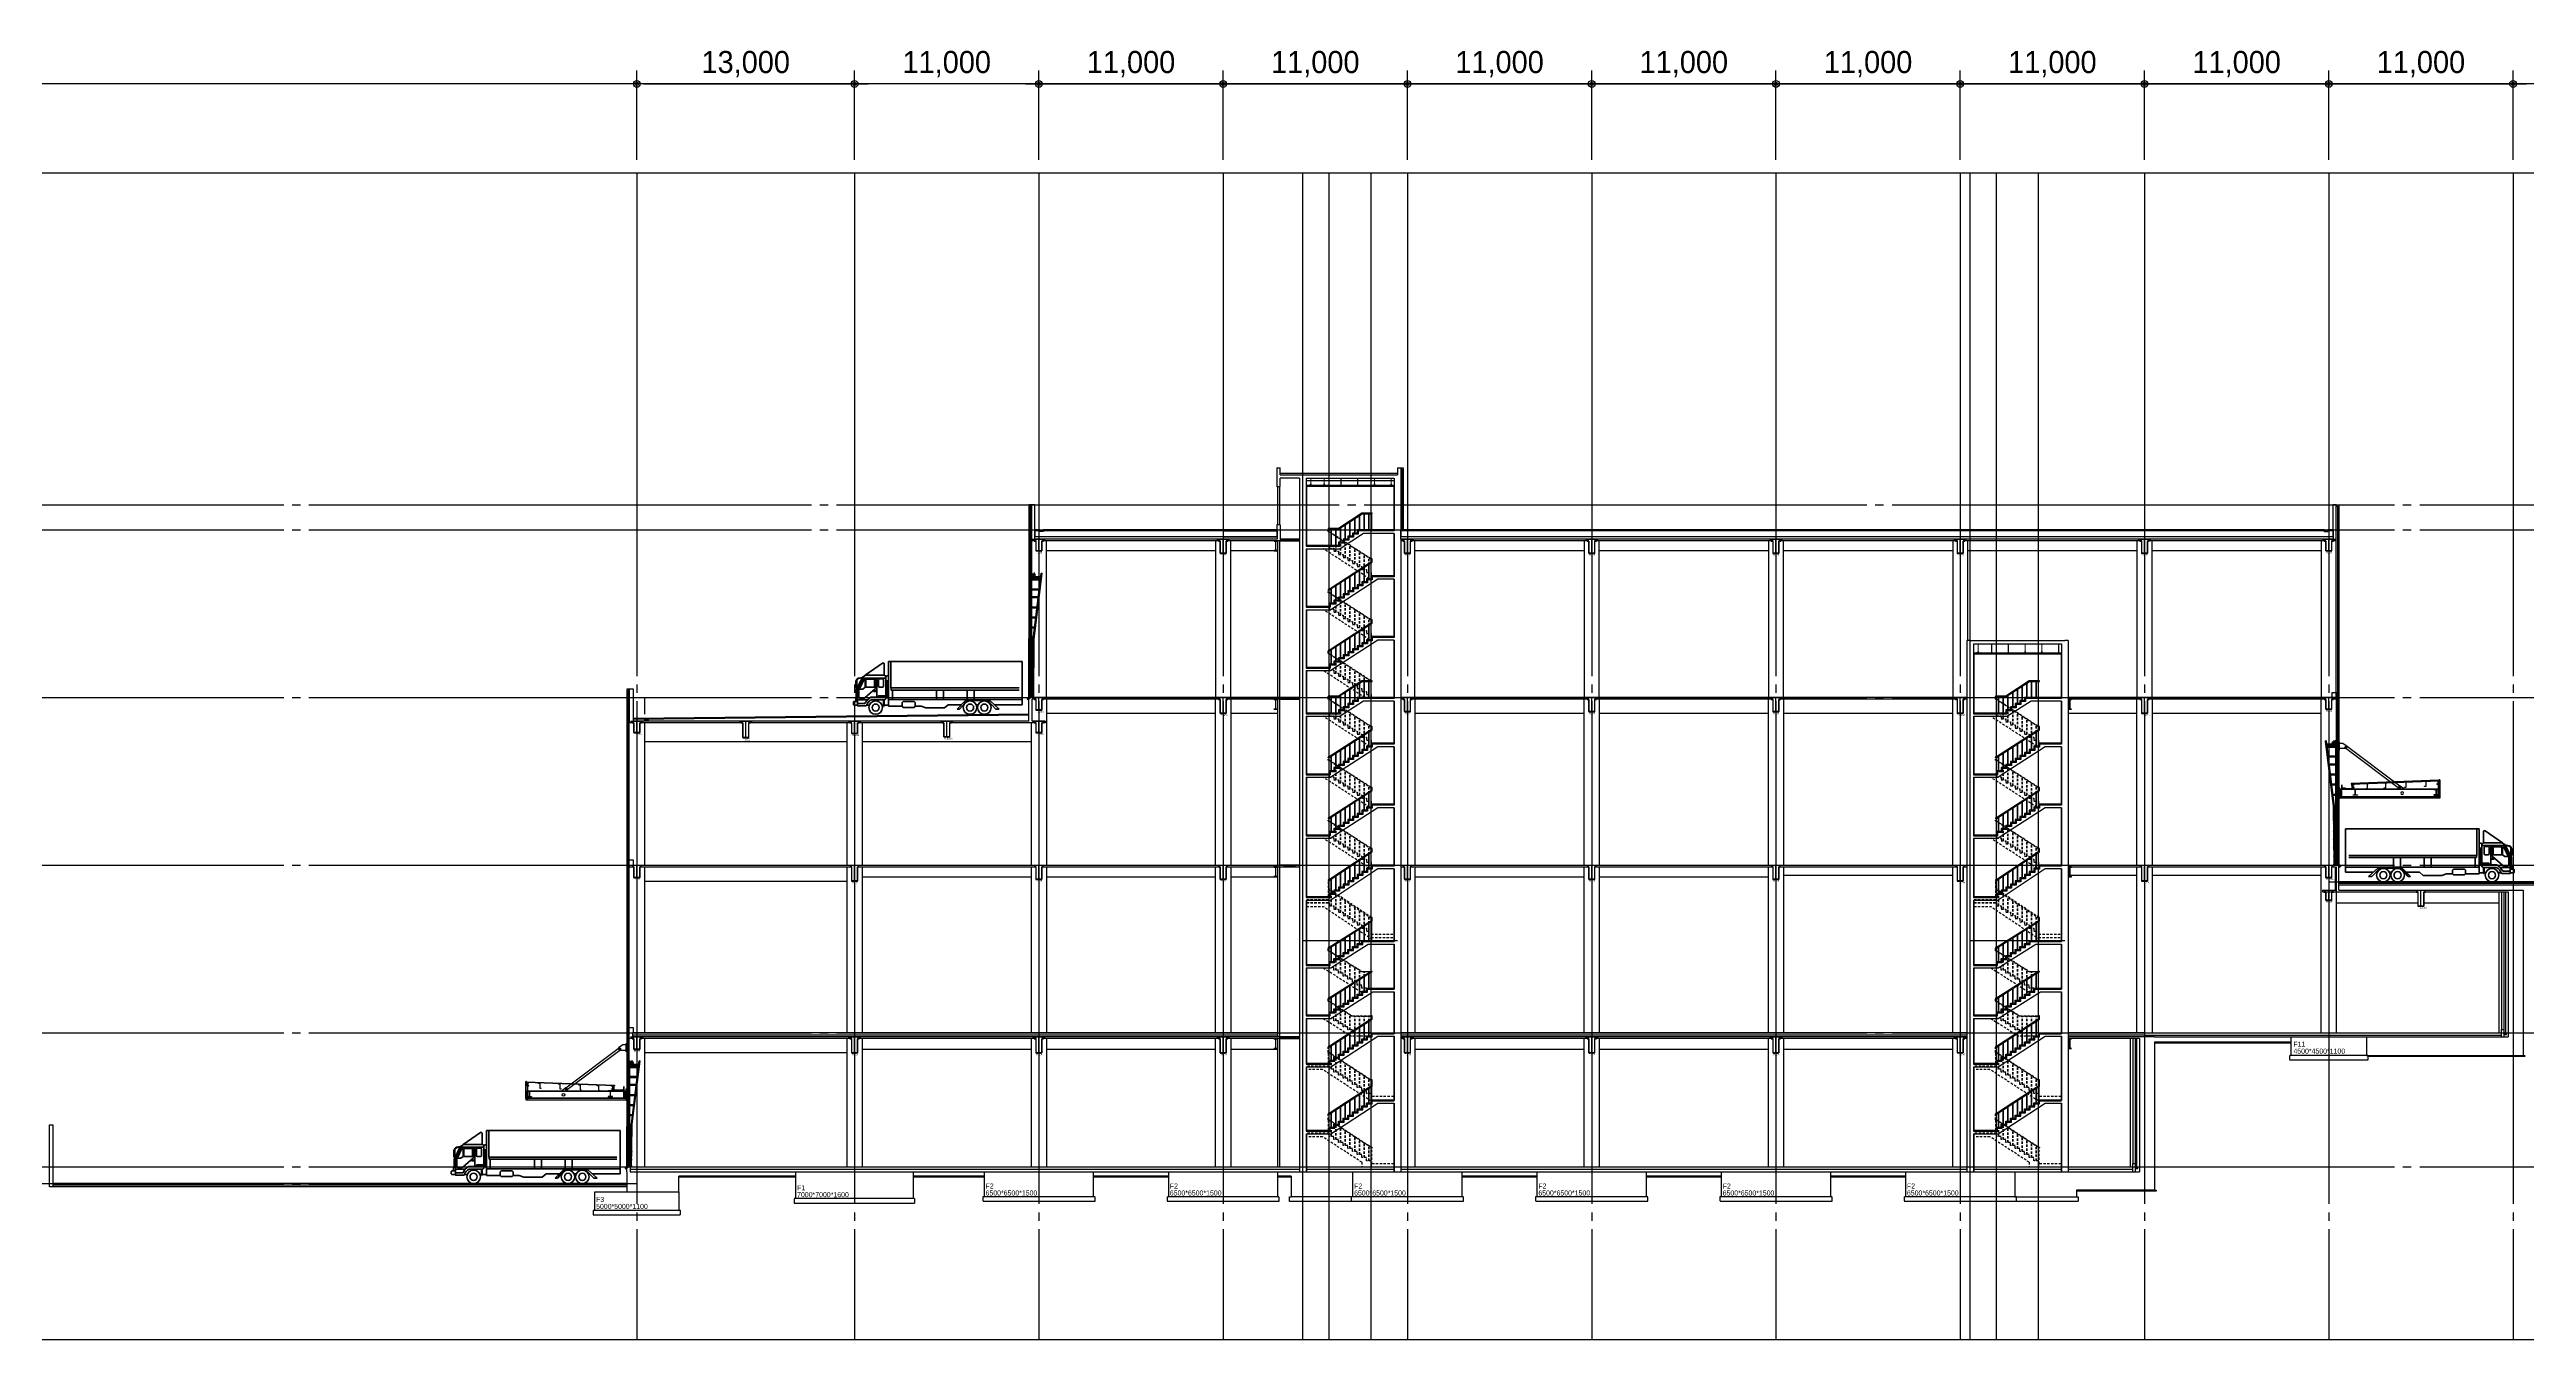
# Model space of a CAD drawing. Extents: x 152195838 to 323921156, y 365159662 to 730681027.
# Drawn here: x 160561449 to 160709307, y 365183762 to 365260731 of the extents above; entities that cross this region are included whole.
import ezdxf
from ezdxf.enums import TextEntityAlignment as Align
from ezdxf.xclip import XClip

# ---------------------------------------------------------------- set-up
doc = ezdxf.new("R2010")
doc.units = 0
doc.header["$MEASUREMENT"] = 0
doc.header["$XCLIPFRAME"] = 0
for name, pattern in [('CEN', [63, 60, -1, 1, -1]), ('H4', [4, 2, -2]), ('HID', [2.3, 1.5, -0.8]), ('HIDDENX2', [0.75, 0.5, -0.25]), ('HIDK', [2.3, 1.4, -0.9]), ('main-sec$0$CONTIN', [0])]:
    doc.linetypes.add(name, pattern=pattern)
doc.layers.get('0').update_dxf_attribs({"linetype": 'CONTINUOUS'})
doc.layers.get('Defpoints').update_dxf_attribs({"linetype": 'CONTINUOUS'})
for name, color, linetype in [('4', 4, 'CONTINUOUS'), ('4A.TEC CEN', 1, 'CEN'), ('4A.TEC ELE 4', 9, 'CONTINUOUS'), ('4A.TEC LAND', 53, 'CONTINUOUS'), ('4A.TEC 단열재', 252, 'CONTINUOUS'), ('4A.TEC 마감선 1', 6, 'CONTINUOUS'), ('4A.TEC 벽체 1', 2, 'CONTINUOUS'), ('4A.TEC 벽체 2', 3, 'CONTINUOUS'), ('4A.TEC 벽체 3', 4, 'CONTINUOUS'), ('6A', 6, 'H4'), ('CEN', 1, 'CEN'), ('COL', 2, 'CONTINUOUS'), ('ELE', 4, 'CONTINUOUS'), ('FIN', 6, 'CONTINUOUS'), ('HAT', 5, 'CONTINUOUS'), ('k-BESTO', 4, 'CONTINUOUS'), ('main-sec$0$5', 5, 'CONTINUOUS'), ('main-sec$0$6', 6, 'CONTINUOUS'), ('main-sec$0$7', 3, 'CONTINUOUS'), ('main-sec$0$BOLT', 8, 'CONTINUOUS'), ('main-sec$0$COR', 4, 'CONTINUOUS'), ('main-sec$0$EMBEDDED', 4, 'CONTINUOUS'), ('main-sec$0$FIN', 6, 'CONTINUOUS'), ('main-sec$0$INSUL', 8, 'CONTINUOUS'), ('main-sec$0$MAIN', 1, 'CONTINUOUS'), ('main-sec$0$MAIN B', 2, 'CONTINUOUS'), ('main-sec$0$MAIN G', 2, 'CONTINUOUS'), ('main-sec$0$PNL', 7, 'CONTINUOUS'), ('main-sec$0$PR', 6, 'CONTINUOUS'), ('main-sec$0$TPOSHEET', 7, 'CONTINUOUS'), ('main-sec$0$WEB_PL', 1, 'CONTINUOUS'), ('main-sec$0$~FLASHING', 4, 'CONTINUOUS'), ('OHD', 4, 'CONTINUOUS'), ('PANEL', 4, 'CONTINUOUS'), ('SRS', 6, 'CONTINUOUS'), ('STL', 3, 'CONTINUOUS'), ('text', 3, 'CONTINUOUS'), ('WID', 4, 'CONTINUOUS'), ('㈜SE&C 기둥', 2, 'CONTINUOUS'), ('㈜SE&C 벽체 1', 2, 'CONTINUOUS'), ('㈜SE&C 벽체 4', 7, 'CONTINUOUS')]:
    doc.layers.add(name, color=color, linetype=linetype)
doc.layers.add('8ETC', color=8, linetype='CONTINUOUS', lineweight=0)
doc.layers.add('CEIL', color=9, linetype='CONTINUOUS', lineweight=0)
doc.layers.add('DEFPOINT', color=135, linetype='CONTINUOUS', plot=False)
doc.styles.add('돋움', font='')
doc.styles.get('돋움').set_extended_font_data('돋움')
doc.dimstyles.new('DIM_600(외부치수)', dxfattribs={"dimscale": 400, "dimtxt": 3.3, "dimasz": 1, "dimexe": 2, "dimexo": 2, "dimgap": 1, "dimtad": 1, "dimdec": 0, "dimdsep": 46, "dimlunit": 6, "dimtxsty": '돋움', "dimblk1": 'DIMDOT', "dimblk2": 'DIMDOT', "dimsah": 1, "dimcen": 2.5, "dimdle": 1.5, "dimclrd": 8, "dimclre": 8, "dimclrt": 3, "dimadec": 0, "dimazin": 0, "dimtfac": 1, "dimtdec": 0, "dimtix": 1, "dimtmove": 2, "dimatfit": 3, "dimldrblk": 'DIMDOT', "dimfxl": 1, "dimtvp": 1, "dimtolj": 1, "dimtzin": 0, "dimarcsym": 0})

# ---------------------------------------------------------------- blocks, each defined once
blk = doc.blocks.new('A$C63F46924')
at = {"layer": '8ETC', "color": 8, "lineweight": 50}
for p, q in [((707, 2333), (1749, 3051)), ((1841, 3003), (1841, 2333)), ((2098, 3162), (10076, 3162)), ((2098, 3162), (2098, 939)), ((2237, 3162), (2237, 1581)), ((10076, 3162), (10076, 572)), ((157, 1679), (157, 1589)), ((157, 1589), (256, 1511)), ((215, 2099), (163, 1994)), ((169, 1438), (531, 2182)), ((232, 2076), (192, 1994)), ((192, 1679), (192, 1605)), ((192, 1605), (272, 1542)), ((589, 2166), (256, 1510)), ((256, 1510), (256, 503)), ((300, 2162), (546, 2205)), ((317, 2139), (529, 2176)), ((327, 1557), (605, 2118)), ((327, 1557), (327, 1024)), ((638, 2094), (361, 1531)), ((361, 1531), (361, 1508)), ((361, 1508), (560, 1508)), ((560, 1508), (712, 1614)), ((575, 2230), (742, 2333)), ((589, 2166), (1935, 2166)), ((638, 2094), (712, 2094)), ((682, 979), (1323, 1536)), ((707, 2333), (1841, 2333)), ((712, 1614), (712, 2094)), ((752, 1617), (1268, 1617)), ((753, 2094), (1268, 2094)), ((753, 1617), (753, 2094)), ((1268, 1617), (1268, 2094)), ((1323, 1536), (1323, 2166)), ((1399, 2165), (1399, 1021)), ((1498, 2058), (1498, 1675)), ((1556, 2117), (1743, 2117)), ((1556, 1617), (1743, 1617)), ((1801, 2058), (1801, 1675)), ((1979, 2306), (1935, 2243)), ((1935, 1021), (1935, 2243)), ((1979, 2306), (2042, 2306)), ((2040, 2048), (2040, 973)), ((2042, 2306), (2098, 2258)), ((2237, 1581), (9889, 1581)), ((2267, 1581), (2267, 1449)), ((0, 729), (34, 763)), ((0, 729), (0, 572)), ((0, 572), (28, 545)), ((28, 545), (203, 545)), ((34, 763), (256, 763)), ((141, 983), (256, 983)), ((141, 763), (141, 983)), ((169, 1438), (169, 983)), ((203, 545), (245, 503)), ((245, 503), (763, 503)), ((256, 867), (837, 867)), ((256, 641), (685, 641)), ((386, 965), (644, 965)), ((685, 641), (837, 867)), ((776, 537), (951, 537)), ((837, 867), (1036, 1021)), ((1036, 1021), (1935, 1021)), ((1074, 867), (1884, 867)), ((1399, 986), (1399, 983)), ((1487, 1089), (1429, 1021)), ((1531, 1110), (1935, 1110)), ((1708, 546), (1810, 546)), ((1810, 867), (1810, 494)), ((1810, 494), (1846, 494)), ((1846, 867), (1846, 494)), ((1846, 546), (2098, 546)), ((1935, 1021), (1935, 937)), ((2040, 973), (2098, 973)), ((2098, 973), (2098, 481)), ((2098, 481), (2918, 481)), ((2157, 880), (10076, 880)), ((2267, 1449), (9889, 1449)), ((2330, 1449), (2330, 880)), ((2984, 757), (2918, 705)), ((2918, 705), (2918, 481)), ((2984, 413), (2918, 481)), ((2984, 757), (3640, 757)), ((2984, 413), (3640, 413)), ((3640, 757), (3690, 705)), ((3640, 413), (3690, 481)), ((3690, 705), (3690, 481)), ((3690, 481), (4047, 481)), ((4047, 481), (4322, 386)), ((4322, 386), (5434, 386)), ((4962, 1449), (4962, 880)), ((5388, 1449), (5388, 880)), ((5434, 386), (5657, 572)), ((5657, 572), (6450, 572)), ((6196, 315), (6705, 829)), ((6196, 315), (6337, 315)), ((6337, 315), (6785, 828)), ((6561, 572), (6601, 572)), ((6705, 880), (6705, 828)), ((6705, 828), (8144, 828)), ((6790, 1449), (6790, 880)), ((7216, 1449), (7216, 880)), ((7333, 572), (7455, 572)), ((8512, 315), (8021, 828)), ((8144, 880), (8144, 828)), ((8708, 315), (8144, 829)), ((8188, 572), (8266, 572)), ((8427, 572), (10076, 572)), ((8708, 315), (8512, 315))]:
    blk.add_line(p, q, dxfattribs=at)
for points in [[(144, 1994), (215, 1994), (215, 1679), (144, 1679)], [(1216, 1395), (1380, 1395), (1380, 1365), (1216, 1365)]]:
    blk.add_lwpolyline(points, close=True, dxfattribs=at)
for centre, radius in [((1331, 403), 403), ((1331, 403), 213), ((6967, 403), 403), ((6967, 403), 213), ((7821, 403), 403), ((7821, 403), 213)]:
    blk.add_circle(centre, radius, dxfattribs=at)
for centre, radius, start, end in [((1782, 3003), 58.7, 0, 124.55343), ((320, 2047), 117, 99.80785, 153.64514), ((337, 2024), 117, 99.80785, 153.64514), ((637, 2130), 117, 121.63856, 154.00551), ((1556, 2058), 58.7, 90, 180), ((1556, 1675), 58.7, 180, 270), ((1743, 2058), 58.7, 0, 90), ((1743, 1675), 58.7, 270, 0), ((1817, 2214), 121, 13.798, 78.77738), ((386, 1024), 58.7, 180, 270), ((644, 1024), 58.7, 270, 310.99027), ((1403, 271), 680, 118.88232, 160.08902), ((1531, 1051), 58.7, 90, 139.64311), ((1835, 956), 102, 298.39937, 349.30736), ((2157, 939), 58.7, 180, 270)]:
    blk.add_arc(centre, radius, start, end, dxfattribs=at)
blk = doc.blocks.new('main-sec$0$A$C51EC2C76')
at = {"layer": 'main-sec$0$6'}
for p, q in [((33, 56), (25, 56)), ((25, 56), (33, 56)), ((25, 55), (25, 56)), ((25, 56), (25, 56)), ((25, 54), (25, 55)), ((33, 54), (25, 54)), ((27, 56), (27, 54)), ((32, 50), (27, 45)), ((32, 47), (27, 41)), ((32, 43), (27, 38)), ((32, 40), (27, 34)), ((32, 36), (27, 31)), ((32, 33), (27, 28)), ((32, 30), (27, 24)), ((32, 26), (27, 21)), ((32, 23), (27, 18)), ((32, 20), (27, 14)), ((32, 17), (27, 11)), ((32, 13), (27, 8)), ((32, 9), (27, 4)), ((29, 1), (29, 53)), ((29, 1), (29, 0)), ((29, 0), (30, 1)), ((30, 1), (30, 53)), ((31, 56), (31, 54)), ((33, 56), (33, 54)), ((33, 56), (33, 56))]:
    blk.add_line(p, q, dxfattribs=at)
at = {"layer": 'main-sec$0$6', "const_width": 0.71}
for points in [[(0, 54), (2, 53), (5, 53), (5, 53), (5, 54), (6, 54), (6, 54), (7, 55), (8, 55), (8, 55), (9, 55), (10, 54), (10, 54), (10, 54), (11, 53), (11, 53), (13, 53), (15, 53), (16, 53), (16, 53), (17, 54), (17, 55), (18, 56), (19, 56), (20, 56), (20, 56), (21, 56), (22, 55), (23, 55), (23, 54), (23, 54), (24, 53), (24, 53), (26, 53), (28, 53), (29, 53)], [(58, 54), (56, 53), (54, 53), (53, 53), (53, 54), (53, 54), (52, 54), (52, 55), (51, 55), (50, 55), (49, 55), (49, 54), (48, 54), (48, 54), (48, 53), (47, 53), (45, 53), (44, 53), (42, 53), (42, 53), (42, 54), (41, 55), (40, 56), (40, 56), (39, 56), (38, 56), (37, 56), (36, 55), (36, 55), (35, 54), (35, 54), (35, 53), (34, 53), (33, 53), (31, 53), (29, 53)]]:
    blk.add_lwpolyline(points, dxfattribs=at)
blk = doc.blocks.new('rwe')
at = {"layer": 'main-sec$0$5'}
for points in [[(8534462, -367782), (8539710, -367980), (8539710, -368030), (8534460, -367832), (8534460, -367757), (8534410, -367757), (8534410, -368857), (8540410, -368857)], [(8534510, -367835), (8534510, -368782), (8534410, -368782), (8534410, -367758), (8534460, -367758), (8534460, -367833)], [(8534510, -367932), (8534510, -368857)]]:
    blk.add_lwpolyline(points, dxfattribs=at)
at = {"layer": 'main-sec$0$7', "color": 8}
for points in [[(8540410, -365577), (8540200, -365577), (8539950, -365764), (8539956, -365772)], [(8540040, -365884), (8540045, -365892), (8540410, -365892)], [(8536563, -368332), (8536563, -368304), (8536783, -368139), (8536789, -368147)], [(8536873, -368259), (8536878, -368267), (8536878, -368332)]]:
    blk.add_lwpolyline(points, dxfattribs=at)
at = {"layer": 'main-sec$0$BOLT', "color": 1}
for p, q in [((8540019, -365775), (8539980, -365804)), ((8539985, -365770), (8540014, -365809)), ((8540055, -365823), (8540016, -365852)), ((8540021, -365818), (8540050, -365857)), ((8536774, -368209), (8536812, -368180)), ((8536778, -368175), (8536807, -368214)), ((8536810, -368257), (8536848, -368228)), ((8536814, -368223), (8536843, -368262))]:
    blk.add_line(p, q, dxfattribs=at)
at = {"layer": 'main-sec$0$BOLT', "color": 8, "linetype": 'Continuous'}
for p, q in [((8540327, -368437), (8540292, -368437)), ((8540327, -368497), (8540292, -368497)), ((8540327, -368557), (8540292, -368557)), ((8540327, -368617), (8540292, -368617)), ((8540327, -368677), (8540292, -368677)), ((8540310, -368454), (8540310, -368419)), ((8540310, -368514), (8540310, -368479)), ((8540310, -368574), (8540310, -368539)), ((8540310, -368634), (8540310, -368599)), ((8540310, -368694), (8540310, -368659)), ((8540387, -368437), (8540352, -368437)), ((8540387, -368497), (8540352, -368497)), ((8540387, -368557), (8540352, -368557)), ((8540387, -368617), (8540352, -368617)), ((8540387, -368677), (8540352, -368677)), ((8540370, -368454), (8540370, -368419)), ((8540370, -368514), (8540370, -368479)), ((8540370, -368574), (8540370, -368539)), ((8540370, -368634), (8540370, -368599)), ((8540370, -368694), (8540370, -368659))]:
    blk.add_line(p, q, dxfattribs=at)
at = {"layer": 'main-sec$0$BOLT', "color": 0}
for centre in [(8540000, -365789), (8540036, -365837), (8536793, -368194), (8536829, -368242)]:
    blk.add_circle(centre, 12, dxfattribs=at)
at = {"layer": 'main-sec$0$BOLT', "color": 8, "linetype": 'Continuous'}
for centre in [(8540310, -368437), (8540310, -368497), (8540310, -368557), (8540310, -368617), (8540310, -368677), (8540370, -368437), (8540370, -368497), (8540370, -368557), (8540370, -368617), (8540370, -368677)]:
    blk.add_circle(centre, 11, dxfattribs=at)
at = {"layer": 'main-sec$0$COR'}
for points in [[(8539610, -368030), (8539498, -368028), (8539498, -368023), (8539615, -368025)], [(8539569, -368023), (8539569, -368024), (8539665, -368026), (8539665, -368106), (8539666, -368106), (8539666, -368025), (8539569, -368023)], [(8539615, -368025), (8539615, -368327), (8540255, -368327), (8540255, -368069), (8540260, -368069), (8540260, -368332), (8539610, -368332), (8539610, -368030)]]:
    blk.add_lwpolyline(points, dxfattribs=at)
at = {"layer": 'main-sec$0$EMBEDDED', "color": 8}
for points in [[(8540440, -366002), (8540410, -366002), (8540410, -365502), (8540440, -365502)], [(8540440, -368907), (8540410, -368907), (8540410, -368207), (8540440, -368207)]]:
    blk.add_lwpolyline(points, close=True, dxfattribs=at)
at = {"layer": 'main-sec$0$FIN'}
for p, q in [((8539618, -368034), (8539665, -368034)), ((8540260, -368279), (8540203, -368282))]:
    blk.add_line(p, q, dxfattribs=at)
at = {"layer": 'main-sec$0$INSUL'}
for p, q in [((8540041, -368271), (8540203, -368271)), ((8540041, -368272), (8540203, -368272)), ((8540176, -368271), (8540176, -368272))]:
    blk.add_line(p, q, dxfattribs=at)
at = {"layer": 'main-sec$0$INSUL', "const_width": 0.5}
for points in [[(8539775, -368269), (8539777, -368272)], [(8539778, -368269), (8539780, -368272)], [(8539781, -368269), (8539783, -368272)], [(8539784, -368269), (8539786, -368272)], [(8539787, -368269), (8539789, -368272)], [(8539790, -368269), (8539792, -368272)], [(8539793, -368269), (8539796, -368272)], [(8539796, -368269), (8539799, -368272)], [(8539799, -368269), (8539802, -368272)], [(8539802, -368269), (8539805, -368272)]]:
    blk.add_lwpolyline(points, dxfattribs=at)
at = {"layer": 'main-sec$0$MAIN', "color": 8, "linetype": 'Continuous'}
for p, q in [((8540410, -368332), (8540410, -368397)), ((8540410, -368717), (8540410, -368782))]:
    blk.add_line(p, q, dxfattribs=at)
at = {"layer": 'main-sec$0$MAIN', "color": 8, "linetype": 'main-sec$0$CONTIN'}
blk.add_line((8540410, -368397), (8540410, -368717), dxfattribs=at)
at = {"layer": 'main-sec$0$MAIN B'}
for p, q in [((8536805, -368135), (8539932, -365790)), ((8536889, -368247), (8540016, -365902)), ((8539940, -365784), (8540012, -365730)), ((8540012, -365730), (8540096, -365842)), ((8540024, -365896), (8540096, -365842)), ((8536805, -368135), (8536733, -368189)), ((8536733, -368189), (8536817, -368301)), ((8536889, -368247), (8536817, -368301))]:
    blk.add_line(p, q, dxfattribs=at)
for points in [[(8540029, -365904), (8540022, -365910), (8539926, -365782), (8539934, -365776)], [(8536895, -368255), (8536902, -368250), (8536806, -368122), (8536799, -368127)]]:
    blk.add_lwpolyline(points, close=True, dxfattribs=at)
at = {"layer": 'main-sec$0$MAIN B', "color": 6}
for points in [[(8534760, -368332), (8534760, -368346), (8534659, -368346, 0.4142136), (8534639, -368366), (8534639, -368638, 0.4142136), (8534659, -368658), (8534760, -368658), (8534760, -368672), (8534510, -368672), (8534510, -368658), (8534610, -368658, 0.4142136), (8534630, -368638), (8534630, -368366, 0.4142136), (8534610, -368346), (8534510, -368346), (8534510, -368332)], [(8539335, -368332), (8539335, -368346), (8539435, -368346, -0.4142136), (8539455, -368366), (8539455, -368638, -0.4142136), (8539435, -368658), (8539335, -368658), (8539335, -368672), (8539585, -368672), (8539585, -368658), (8539484, -368658, -0.4142136), (8539464, -368638), (8539464, -368366, -0.4142136), (8539484, -368346), (8539585, -368346), (8539585, -368332)]]:
    blk.add_lwpolyline(points, format="xyb", close=True, dxfattribs=at)
for radius in [82.5, 78]:
    blk.add_circle((8536660, -368557), radius, dxfattribs=at)
at = {"layer": 'main-sec$0$MAIN G'}
for p, q in [((8540400, -368332), (8540400, -368397)), ((8540400, -368717), (8540400, -368782))]:
    blk.add_line(p, q, dxfattribs=at)
for points in [[(8540400, -368782), (8534510, -368782), (8534510, -368332), (8540400, -368332)], [(8540400, -368768), (8534510, -368768), (8534510, -368346), (8540400, -368346)]]:
    blk.add_lwpolyline(points, dxfattribs=at)
at = {"layer": 'main-sec$0$MAIN G', "color": 8}
for points in [[(8540410, -368332), (8540410, -368332), (8540410, -368782), (8540410, -368782)], [(8540410, -368346), (8540410, -368346), (8540410, -368768), (8540410, -368768)]]:
    blk.add_lwpolyline(points, dxfattribs=at)
at = {"layer": 'main-sec$0$PNL'}
for p, q in [((8539618, -368034), (8539618, -368327)), ((8539619, -368034), (8539619, -368327)), ((8539667, -368086), (8539667, -368327)), ((8539668, -368086), (8539668, -368327)), ((8540255, -368326), (8539618, -368326)), ((8540255, -368327), (8539618, -368327)), ((8540255, -368277), (8539668, -368277)), ((8540255, -368278), (8539668, -368278)), ((8539668, -368332), (8540260, -368332))]:
    blk.add_line(p, q, dxfattribs=at)
at = {"layer": 'main-sec$0$PR'}
for points in [[(8534585, -367854), (8534585, -367837, 0.4142136), (8534581, -367834), (8534513, -367834, 0.4142136), (8534510, -367837), (8534510, -368031, 0.4142136), (8534513, -368034), (8534581, -368034, 0.4142136), (8534585, -368031), (8534585, -368014), (8534581, -368014), (8534581, -368031), (8534513, -368031), (8534513, -367837), (8534581, -367837), (8534581, -367854)], [(8539534, -368050), (8539534, -368033, -0.4142136), (8539538, -368030), (8539606, -368030, -0.4142136), (8539609, -368033), (8539609, -368227, -0.4142136), (8539606, -368230), (8539538, -368230, -0.4142136), (8539534, -368227), (8539534, -368210), (8539538, -368210), (8539538, -368227), (8539606, -368227), (8539606, -368033), (8539538, -368033), (8539538, -368050)]]:
    blk.add_lwpolyline(points, format="xyb", close=True, dxfattribs=at)
for points in [[(8535169, -367891), (8535169, -367871), (8535247, -367871), (8535247, -368171), (8535325, -368171), (8535325, -368151)], [(8536369, -367934), (8536369, -367914), (8536447, -367914), (8536447, -368214), (8536525, -368214), (8536525, -368194)], [(8537569, -367977), (8537569, -367957), (8537647, -367957), (8537647, -368257), (8537725, -368257), (8537725, -368237)], [(8538669, -368016), (8538669, -367996), (8538747, -367996), (8538747, -368296), (8538825, -368296), (8538825, -368276)]]:
    blk.add_lwpolyline(points, dxfattribs=at)
at = {"layer": 'main-sec$0$TPOSHEET', "const_width": 1.5}
for points in [[(8539508, -368020), (8539667, -368023)], [(8539667, -368023), (8539667, -368265), (8539748, -368265), (8539766, -368268), (8539805, -368268)], [(8540252, -368070), (8540252, -368265), (8540171, -368265), (8540153, -368268), (8540114, -368268)], [(8540251, -368273), (8539667, -368273)], [(8539667, -368273), (8540202, -368273)]]:
    blk.add_lwpolyline(points, dxfattribs=at)
at = {"layer": 'main-sec$0$WEB_PL', "color": 8, "linetype": 'Continuous'}
for p, q in [((8540410, -368397), (8540270, -368397)), ((8540270, -368717), (8540270, -368397)), ((8540410, -368717), (8540270, -368717))]:
    blk.add_line(p, q, dxfattribs=at)
at = {"layer": 'main-sec$0$~FLASHING'}
for points in [[(8539714, -368327), (8539714, -368328), (8539615, -368328, -0.4142136), (8539614, -368327), (8539614, -368135), (8539615, -368135), (8539615, -368327)], [(8540156, -368327), (8540156, -368328), (8540255, -368328, 0.4142136), (8540256, -368327), (8540256, -368228), (8540255, -368228), (8540255, -368327)]]:
    blk.add_lwpolyline(points, format="xyb", close=True, dxfattribs=at)
at = {"layer": 'main-sec$0$TPOSHEET'}
blk.add_blockref('main-sec$0$A$C51EC2C76', (8539695, -368324), dxfattribs=at)
at = {"layer": 'main-sec$0$TPOSHEET', "xscale": -1}
blk.add_blockref('main-sec$0$A$C51EC2C76', (8540224, -368324), dxfattribs=at)
blk = doc.blocks.new('zw$B727')
at = {"layer": '4'}
for p, q in [((0, 0), (0, 71)), ((200, 0), (0, 0)), ((200, 0), (200, 71))]:
    blk.add_line(p, q, dxfattribs=at)
at = {"layer": '6A'}
for p, q in [((180, 71), (200, 71)), ((180, 66), (198, 66)), ((198, 66), (236, 10)), ((200, 71), (241, 10))]:
    blk.add_line(p, q, dxfattribs=at)
at = {"layer": 'FIN'}
for p, q in [((20, 35), (20, 71)), ((20, 35), (35, 20)), ((35, 20), (165, 20)), ((165, 20), (180, 34)), ((180, 34), (180, 71))]:
    blk.add_line(p, q, dxfattribs=at)
at = {"layer": 'STL'}
for points in [[(0, 100), (2, 100, -0.4142136), (4, 97), (4, 75), (17, 75, -0.4142136), (20, 72), (20, 71), (0, 71)], [(200, 100), (198, 100, 0.4142136), (196, 97), (196, 75), (183, 75, 0.4142136), (180, 72), (180, 71), (200, 71)]]:
    blk.add_lwpolyline(points, format="xyb", close=True, dxfattribs=at)
blk = doc.blocks.new('A$C7c49193b')
at = {"layer": 'Defpoints'}
for p, q in [((0, 865), (760, 865)), ((380, 165), (380, 865))]:
    blk.add_line(p, q, dxfattribs=at)
at = {"layer": 'k-BESTO'}
for p, q in [((100, 765), (100, 755)), ((210, 765), (100, 765)), ((100, 765), (100, 765)), ((100, 755), (200, 755)), ((200, 755), (200, 165)), ((200, 165), (560, 165)), ((210, 175), (210, 765)), ((550, 175), (210, 175)), ((660, 765), (550, 765)), ((550, 765), (550, 175)), ((560, 165), (560, 755)), ((560, 755), (660, 755)), ((660, 755), (660, 765))]:
    blk.add_line(p, q, dxfattribs=at)
at = {"layer": 'DEFPOINT', "linetype": 'ByBlock', "style": '돋움'}
blk.add_text('TUG15', height=100, dxfattribs=at).set_placement((206, 74), align=Align.MIDDLE_LEFT)
blk = doc.blocks.new('A$Ca25875d5')
at = {"layer": 'Defpoints'}
for p, q in [((0, 915), (760, 915)), ((380, 165), (380, 915))]:
    blk.add_line(p, q, dxfattribs=at)
at = {"layer": 'k-BESTO'}
for p, q in [((100, 815), (100, 805)), ((210, 815), (100, 815)), ((100, 815), (100, 815)), ((100, 805), (200, 805)), ((200, 805), (200, 165)), ((200, 165), (560, 165)), ((210, 175), (210, 815)), ((550, 175), (210, 175)), ((660, 815), (550, 815)), ((550, 815), (550, 175)), ((560, 165), (560, 805)), ((560, 805), (660, 805)), ((660, 805), (660, 815))]:
    blk.add_line(p, q, dxfattribs=at)
at = {"layer": 'DEFPOINT', "linetype": 'ByBlock', "style": '돋움'}
blk.add_text('TUG16', height=100, dxfattribs=at).set_placement((206, 74), align=Align.MIDDLE_LEFT)
blk = doc.blocks.new('A$C56915971')
at = {"layer": 'Defpoints'}
for p, q in [((0, 1175), (760, 1175)), ((380, 175), (380, 1175))]:
    blk.add_line(p, q, dxfattribs=at)
at = {"layer": 'k-BESTO'}
for p, q in [((100, 1075), (100, 1065)), ((210, 1075), (100, 1075)), ((100, 1075), (100, 1075)), ((100, 1065), (200, 1065)), ((200, 1065), (200, 175)), ((200, 175), (560, 175)), ((210, 185), (210, 1075)), ((550, 185), (210, 185)), ((660, 1075), (550, 1075)), ((550, 1075), (550, 185)), ((560, 175), (560, 1065)), ((560, 1065), (660, 1065)), ((660, 1065), (660, 1075))]:
    blk.add_line(p, q, dxfattribs=at)
at = {"layer": 'DEFPOINT', "linetype": 'ByBlock', "style": '돋움'}
blk.add_text('TUB12', height=100, dxfattribs=at).set_placement((215, 74), align=Align.MIDDLE_LEFT)
blk = doc.blocks.new('A$C9a69253e')
at = {"layer": 'Defpoints'}
for p, q in [((0, 1014), (760, 1014)), ((380, 164), (380, 1014))]:
    blk.add_line(p, q, dxfattribs=at)
at = {"layer": 'k-BESTO'}
for p, q in [((100, 914), (100, 904)), ((210, 914), (100, 914)), ((100, 914), (100, 914)), ((100, 904), (200, 904)), ((200, 904), (200, 164)), ((200, 164), (560, 164)), ((210, 174), (210, 914)), ((550, 174), (210, 174)), ((660, 914), (550, 914)), ((550, 914), (550, 174)), ((560, 164), (560, 904)), ((560, 904), (660, 904)), ((660, 904), (660, 914))]:
    blk.add_line(p, q, dxfattribs=at)
at = {"layer": 'DEFPOINT', "linetype": 'ByBlock', "style": '돋움'}
blk.add_text('TUG4', height=100, dxfattribs=at).set_placement((206, 73), align=Align.MIDDLE_LEFT)
blk = doc.blocks.new('A$C8f3fa318')
at = {"layer": 'Defpoints'}
for p, q in [((0, 864), (760, 864)), ((380, 164), (380, 864))]:
    blk.add_line(p, q, dxfattribs=at)
at = {"layer": 'k-BESTO'}
for p, q in [((100, 764), (100, 754)), ((210, 764), (100, 764)), ((100, 764), (100, 764)), ((100, 754), (200, 754)), ((200, 754), (200, 164)), ((200, 164), (560, 164)), ((210, 174), (210, 764)), ((550, 174), (210, 174)), ((660, 764), (550, 764)), ((550, 764), (550, 174)), ((560, 164), (560, 754)), ((560, 754), (660, 754)), ((660, 754), (660, 764))]:
    blk.add_line(p, q, dxfattribs=at)
at = {"layer": 'DEFPOINT', "linetype": 'ByBlock', "style": '돋움'}
blk.add_text('TUG3', height=100, dxfattribs=at).set_placement((206, 73), align=Align.MIDDLE_LEFT)
blk = doc.blocks.new('zw$4995')
at = {"layer": 'Defpoints'}
for p, q in [((0, 1094), (760, 1094)), ((380, 144), (380, 1094))]:
    blk.add_line(p, q, dxfattribs=at)
at = {"layer": 'k-BESTO'}
for p, q in [((100, 994), (100, 984)), ((210, 994), (100, 994)), ((100, 994), (100, 994)), ((100, 984), (200, 984)), ((200, 984), (200, 144)), ((200, 144), (560, 144)), ((210, 154), (210, 994)), ((550, 154), (210, 154)), ((660, 994), (550, 994)), ((550, 994), (550, 154)), ((560, 144), (560, 984)), ((560, 984), (660, 984)), ((660, 984), (660, 994))]:
    blk.add_line(p, q, dxfattribs=at)
at = {"layer": 'DEFPOINT', "linetype": 'ByBlock', "style": '돋움'}
blk.add_text('TUG4A', height=100, dxfattribs=at).set_placement((206, 53), align=Align.MIDDLE_LEFT)
blk = doc.blocks.new('A$C5a8f3921')
at = {"layer": 'Defpoints'}
for p, q in [((0, 864), (760, 864)), ((380, 114), (380, 864))]:
    blk.add_line(p, q, dxfattribs=at)
at = {"layer": 'k-BESTO'}
for p, q in [((100, 764), (100, 754)), ((210, 764), (100, 764)), ((100, 764), (100, 764)), ((100, 754), (200, 754)), ((200, 754), (200, 114)), ((200, 114), (560, 114)), ((210, 124), (210, 764)), ((550, 124), (210, 124)), ((660, 764), (550, 764)), ((550, 764), (550, 124)), ((560, 114), (560, 754)), ((560, 754), (660, 754)), ((660, 754), (660, 764))]:
    blk.add_line(p, q, dxfattribs=at)
at = {"layer": 'DEFPOINT', "linetype": 'ByBlock', "style": '돋움'}
blk.add_text('TUG3A', height=100, dxfattribs=at).set_placement((206, 23), align=Align.MIDDLE_LEFT)
blk = doc.blocks.new('zw$74A5')
at = {"layer": 'Defpoints'}
for p, q in [((0, 1094), (760, 1094)), ((380, 144), (380, 1094))]:
    blk.add_line(p, q, dxfattribs=at)
at = {"layer": 'k-BESTO'}
for p, q in [((100, 994), (100, 984)), ((210, 994), (100, 994)), ((100, 994), (100, 994)), ((100, 984), (200, 984)), ((200, 984), (200, 144)), ((200, 144), (560, 144)), ((210, 154), (210, 994)), ((550, 154), (210, 154)), ((660, 994), (550, 994)), ((550, 994), (550, 154)), ((560, 144), (560, 984)), ((560, 984), (660, 984)), ((660, 984), (660, 994))]:
    blk.add_line(p, q, dxfattribs=at)
at = {"layer": 'DEFPOINT', "linetype": 'ByBlock', "style": '돋움'}
blk.add_text('TUB13A', height=100, dxfattribs=at).set_placement((206, 53), align=Align.MIDDLE_LEFT)
blk = doc.blocks.new('B-2-3F')
at = {"layer": '4A.TEC ELE 4'}
for p, q in [((38810, 9900, -1667), (40010, 10000, -1667)), ((38810, 10000, -1667), (40010, 9900, -1667))]:
    blk.add_line(p, q, dxfattribs=at)
at = {"layer": '4A.TEC ELE 4', "elevation": -1667}
blk.add_lwpolyline([(40010, 10000), (38810, 10000), (38810, 9900), (40010, 9900)], close=True, dxfattribs=at)
at = {"layer": '4A.TEC 마감선 1', "color": 6, "ltscale": 0.5}
for p, q in [((23850, 9000, -1667), (250, 8750, -1667)), ((23850, 8950, -1667), (250, 8700, -1667))]:
    blk.add_line(p, q, dxfattribs=at)
at = {"layer": '4A.TEC 벽체 3'}
for p, q in [((38685, 9900, -1667), (38685, 0, -1667)), ((38810, 9900, -1667), (38810, 0, -1667))]:
    blk.add_line(p, q, dxfattribs=at)
at = {"layer": 'ELE', "elevation": -1667, "flags": 128}
for points in [[(38685, 9900), (38485, 9900), (38485, 9883), (38579, 9883), (38579, 9317), (38485, 9317), (38485, 9300), (38685, 9300), (38685, 9317), (38590, 9317), (38590, 9883), (38685, 9883)], [(86090, 9900), (85890, 9900), (85890, 9883), (85985, 9883), (85985, 9317), (85890, 9317), (85890, 9300), (86090, 9300), (86090, 9317), (85996, 9317), (85996, 9883), (86090, 9883)]]:
    blk.add_lwpolyline(points, close=True, dxfattribs=at)
at = {"layer": '㈜SE&C 기둥', "color": 8, "ltscale": 0.5, "elevation": -1667}
for points in [[(24900, 9900), (24900, 0)], [(35000, 0), (35000, 9900)], [(35900, 9900), (35900, 0)], [(46900, 9900), (46900, 0)], [(57000, 0), (57000, 9900)], [(57900, 9900), (57900, 0)], [(68000, 0), (68000, 9900)], [(68900, 9900), (68900, 0)], [(79000, 0), (79000, 9900)], [(90000, 0), (90000, 9900)], [(90900, 9900), (90900, 0)], [(101000, 0), (101000, 9900)], [(101900, 9900), (101900, 0)], [(0, 0), (0, 8500)], [(900, 8500), (900, 0)], [(13000, 0), (13000, 8500)], [(13900, 8500), (13900, 0)], [(24000, 0), (24000, 8500)]]:
    blk.add_lwpolyline(points, dxfattribs=at)
at = {"layer": '㈜SE&C 벽체 1'}
for p, q in [((23850, 8600, -1667), (23850, 10000, -1667)), ((40010, 10000, -1667), (23850, 10000, -1667)), ((24050, 8600, -1667), (24050, 9900, -1667)), ((24280, 9900, -1667), (24050, 9900, -1667)), ((35280, 9900, -1667), (24620, 9900, -1667)), ((40010, 9900, -1667), (35620, 9900, -1667)), ((79850, 10000, -1667), (46050, 10000, -1667)), ((46280, 9900, -1667), (46050, 9900, -1667)), ((57280, 9900, -1667), (46620, 9900, -1667)), ((68280, 9900, -1667), (57620, 9900, -1667)), ((79280, 9900, -1667), (68620, 9900, -1667)), ((79850, 9900, -1667), (79620, 9900, -1667)), ((101650, 10000, -1667), (85890, 10000, -1667)), ((90280, 9900, -1667), (85890, 9900, -1667)), ((101280, 9900, -1667), (90620, 9900, -1667)), ((101900, 9900, -1667), (101620, 9900, -1667)), ((101900, 10000, -1667), (101900, 9900, -1667)), ((280, 8500, -1667), (0, 8500, -1667)), ((23850, 8600, -1667), (250, 8600, -1667)), ((6780, 8500, -1667), (620, 8500, -1667)), ((13280, 8500, -1667), (7120, 8500, -1667)), ((18780, 8500, -1667), (13620, 8500, -1667)), ((24280, 8500, -1667), (19120, 8500, -1667)), ((24830, 8600, -1667), (24050, 8600, -1667)), ((24830, 8500, -1667), (24620, 8500, -1667)), ((24830, 8600, -1667), (24830, 8500, -1667))]:
    blk.add_line(p, q, dxfattribs=at)
at = {"layer": '㈜SE&C 벽체 1', "elevation": -1667}
blk.add_lwpolyline([(250, 8600), (250, 10500), (0, 10500), (0, 8500)], dxfattribs=at)
blk.add_lwpolyline([(101650, 10300), (101950, 10300), (101950, 10000), (101650, 10000)], close=True, dxfattribs=at)
at = {"layer": '㈜SE&C 벽체 4'}
for p, q in [((35000, 9050, -1667), (24900, 9050, -1667)), ((38685, 9050, -1667), (35900, 9050, -1667)), ((57000, 9050, -1667), (46900, 9050, -1667)), ((68000, 9050, -1667), (57900, 9050, -1667)), ((79000, 9050, -1667), (68900, 9050, -1667)), ((90000, 9050, -1667), (85890, 9050, -1667)), ((101000, 9050, -1667), (90900, 9050, -1667)), ((13000, 7350, -1667), (900, 7350, -1667)), ((24000, 7350, -1667), (13900, 7350, -1667))]:
    blk.add_line(p, q, dxfattribs=at)
at = {"layer": '4A.TEC 벽체 1', "xscale": -1}
blk.add_blockref('zw$B727', (1150, 8650, -1667), dxfattribs=at)
at = {"layer": 'ELE'}
for name, p in [('A$C5a8f3921', (24070, 9136, -1667)), ('zw$4995', (35070, 8906, -1667)), ('A$C9a69253e', (46070, 8986, -1667)), ('A$C9a69253e', (57070, 8986, -1667)), ('A$C9a69253e', (68070, 8986, -1667)), ('zw$4995', (79070, 8906, -1667)), ('zw$4995', (90070, 8906, -1667)), ('A$C8f3fa318', (101070, 9136, -1667)), ('A$C7c49193b', (70, 7735, -1667)), ('A$C56915971', (6570, 7425, -1667)), ('A$Ca25875d5', (13070, 7685, -1667)), ('zw$74A5', (18570, 7506, -1667)), ('A$C7c49193b', (24070, 7735, -1667))]:
    blk.add_blockref(name, p, dxfattribs=at)
blk = doc.blocks.new('zw$B50')
at = {"layer": 'ELE', "color": 8}
for p, q in [((-87, -20), (-14, 11)), ((-87, -20), (-14, 11)), ((69, 11), (-11, 11)), ((-11, 11), (-11, -139)), ((-4, 1), (31, -34)), ((-1, 4), (33, -30)), ((0, 0), (69, 0)), ((0, -139), (0, 0)), ((69, 0), (69, 11)), ((-100, -63), (1, -63)), ((-100, -63), (1, -63)), ((-92, -27), (-92, -98)), ((-92, -27), (-92, -98)), ((-91, -47), (-61, -47)), ((-91, -47), (-61, -47)), ((-91, -57), (-91, -69)), ((-91, -57), (44, -57)), ((-91, -57), (-91, -69)), ((-91, -57), (44, -57)), ((-91, -69), (44, -69)), ((-91, -69), (44, -69)), ((-91, -80), (-61, -80)), ((-91, -80), (-61, -80)), ((-87, -105), (-14, -136)), ((-87, -105), (-14, -136)), ((-83, -49), (-83, -78)), ((-69, -49), (-83, -49)), ((-83, -49), (-83, -78)), ((-69, -49), (-83, -49)), ((-83, -78), (-69, -78)), ((-83, -78), (-69, -78)), ((-69, -49), (-69, -78)), ((-69, -49), (-69, -78)), ((-61, -47), (-61, -80)), ((-61, -47), (-61, -80)), ((-61, -56), (-11, -56)), ((-61, -56), (-11, -56)), ((-61, -70), (-11, -70)), ((-61, -70), (-11, -70)), ((-11, -139), (0, -139)), ((31, -34), (34, -52)), ((33, -30), (52, -33)), ((33, -30), (52, -33)), ((38, -52), (34, -52)), ((38, -52), (34, -52)), ((35, -34), (38, -52)), ((51, -37), (35, -34)), ((44, -57), (44, -69)), ((44, -57), (44, -69)), ((52, -33), (51, -37)), ((52, -33), (51, -37))]:
    blk.add_line(p, q, dxfattribs=at)
for centre, radius, start, end in [((186, -63), 209, 160.16032, 178.5258), ((186, -63), 209, 160.16032, 178.5258), ((-14, 9), 2.49, 0, 110.77225), ((-14, 9), 2.49, 0, 110.77225), ((-84, -27), 7.47, 110.77225, 180), ((-84, -27), 7.47, 110.77225, 180), ((-84, -98), 7.47, 180, 249.57398), ((-84, -98), 7.47, 180, 249.57398), ((186, -63), 209, 181.80847, 199.83968), ((186, -63), 209, 181.80847, 199.83968), ((-14, -134), 2.49, 249.57398, 0), ((-14, -134), 2.49, 249.57398, 0)]:
    blk.add_arc(centre, radius, start, end, dxfattribs=at)
blk = doc.blocks.new('STOPER')
h = blk.add_hatch()
h.set_pattern_fill('ANSI32', color=4, scale=30, style=0)
h.set_pattern_definition([(45, (-19512.494, -16373.529), (-7.9549513, 7.9549513), []), (45, (-19507.191, -16373.529), (-7.9549513, 7.9549513), [])])
h.paths.add_polyline_path([(-379, 60), (-379, 30), (0, 30), (0, 60)])
for p, q in [((-400, 58), (-400, 32)), ((-390, 68), (-379, 68)), ((-390, 22), (-379, 22)), ((-385, 68), (-385, 22)), ((-385, 60), (-385, 30)), ((-379, 68), (-379, 22)), ((-379, 60), (0, 60)), ((-379, 30), (0, 30)), ((0, 65), (0, 0)), ((0, 65), (5, 65)), ((0, 5), (90, 5)), ((5, 65), (5, 5)), ((5, 60), (85, 60)), ((5, 30), (85, 30)), ((85, 65), (85, 5)), ((85, 65), (90, 65)), ((90, 65), (90, 0)), ((90, 60), (100, 60)), ((90, 30), (100, 30)), ((100, 60), (100, 30)), ((0, 0), (90, 0))]:
    blk.add_line(p, q)
for centre, start, end in [((-390, 58), 90, 180), ((-390, 32), 180, 270)]:
    blk.add_arc(centre, 10, start, end)
blk = doc.blocks.new('*X19')
at = {"color": 0}
for p, q in [((112, 375), (114, 377)), ((112, 375), (114, 377)), ((112, 375), (114, 377)), ((112, 375), (114, 377)), ((112, 375), (114, 377)), ((112, 376), (114, 377)), ((112, 376), (113, 377)), ((112, 376), (113, 377)), ((112, 376), (113, 377)), ((112, 376), (113, 377)), ((112, 376), (113, 377)), ((112, 377), (113, 377)), ((114, 375), (112, 377)), ((114, 375), (112, 377)), ((114, 375), (112, 376)), ((114, 375), (112, 376)), ((114, 375), (112, 376)), ((114, 375), (112, 376)), ((113, 375), (112, 376)), ((113, 375), (112, 376)), ((113, 375), (112, 375)), ((113, 375), (112, 375)), ((113, 375), (112, 375)), ((113, 375), (116, 377)), ((113, 375), (115, 377)), ((113, 375), (115, 377)), ((113, 375), (115, 377)), ((113, 375), (115, 377)), ((113, 375), (115, 377)), ((115, 375), (113, 377)), ((115, 375), (113, 377)), ((115, 375), (113, 377)), ((115, 375), (113, 377)), ((115, 375), (113, 377)), ((115, 375), (113, 377)), ((114, 375), (116, 377)), ((114, 375), (116, 377)), ((114, 375), (116, 377)), ((114, 375), (116, 377)), ((114, 375), (116, 377)), ((117, 375), (114, 377)), ((116, 375), (114, 377)), ((116, 375), (114, 377)), ((116, 375), (114, 377)), ((116, 375), (114, 377)), ((116, 375), (114, 377)), ((115, 375), (117, 377)), ((115, 375), (117, 377)), ((115, 375), (117, 377)), ((115, 375), (117, 377)), ((115, 375), (117, 377)), ((115, 375), (117, 377)), ((117, 375), (115, 377)), ((117, 375), (115, 377)), ((117, 375), (115, 377)), ((117, 375), (115, 377)), ((117, 375), (115, 377)), ((116, 375), (119, 377)), ((116, 375), (118, 377)), ((116, 375), (118, 377)), ((116, 375), (118, 377)), ((116, 375), (118, 377)), ((116, 375), (118, 377)), ((118, 375), (116, 377)), ((118, 375), (116, 377)), ((118, 375), (116, 377)), ((118, 375), (116, 377)), ((118, 375), (116, 377)), ((118, 375), (116, 377)), ((117, 375), (119, 377)), ((117, 375), (119, 377)), ((117, 375), (119, 377)), ((117, 375), (119, 377)), ((117, 375), (119, 377)), ((120, 375), (117, 377)), ((119, 375), (117, 377)), ((119, 375), (117, 377)), ((119, 375), (117, 377)), ((119, 375), (117, 377)), ((119, 375), (117, 377)), ((118, 375), (120, 377)), ((118, 375), (120, 377)), ((118, 375), (120, 377)), ((118, 375), (120, 377)), ((118, 375), (120, 377)), ((118, 375), (120, 377)), ((120, 375), (118, 377)), ((120, 375), (118, 377)), ((120, 375), (118, 377)), ((120, 375), (118, 377)), ((120, 375), (118, 377)), ((119, 375), (122, 377)), ((119, 375), (121, 377)), ((119, 375), (121, 377)), ((119, 375), (121, 377)), ((119, 375), (121, 377)), ((119, 375), (121, 377)), ((121, 375), (119, 377)), ((121, 375), (119, 377)), ((121, 375), (119, 377)), ((121, 375), (119, 377)), ((121, 375), (119, 377)), ((121, 375), (119, 377)), ((120, 375), (122, 377)), ((120, 375), (122, 377)), ((120, 375), (122, 377)), ((120, 375), (122, 377)), ((120, 375), (122, 377)), ((123, 375), (120, 377)), ((122, 375), (120, 377)), ((122, 375), (120, 377)), ((122, 375), (120, 377)), ((122, 375), (120, 377)), ((122, 375), (120, 377)), ((121, 375), (123, 377)), ((121, 375), (123, 377)), ((121, 375), (123, 377)), ((121, 375), (123, 377)), ((121, 375), (123, 377)), ((121, 375), (123, 377)), ((123, 375), (121, 377)), ((123, 375), (121, 377)), ((123, 375), (121, 377)), ((123, 375), (121, 377)), ((123, 375), (121, 377)), ((122, 375), (125, 377)), ((122, 375), (124, 377)), ((122, 375), (124, 377)), ((122, 375), (124, 377)), ((122, 375), (124, 377)), ((122, 375), (124, 377)), ((124, 375), (122, 377)), ((124, 375), (122, 377)), ((124, 375), (122, 377)), ((124, 375), (122, 377)), ((124, 375), (122, 377)), ((124, 375), (122, 377)), ((123, 375), (125, 377)), ((123, 375), (125, 377)), ((123, 375), (125, 377)), ((123, 375), (125, 377)), ((123, 375), (125, 377)), ((126, 375), (123, 377)), ((125, 375), (123, 377)), ((125, 375), (123, 377)), ((125, 375), (123, 377)), ((125, 375), (123, 377)), ((125, 375), (123, 377)), ((124, 375), (126, 377)), ((124, 375), (126, 377)), ((124, 375), (126, 377)), ((124, 375), (126, 377)), ((124, 375), (126, 377)), ((124, 375), (126, 377)), ((126, 375), (124, 377)), ((126, 375), (124, 377)), ((126, 375), (124, 377)), ((126, 375), (124, 377)), ((126, 375), (124, 377)), ((125, 375), (127, 377)), ((125, 375), (127, 377)), ((125, 375), (127, 377)), ((125, 375), (127, 377)), ((125, 375), (127, 377)), ((125, 375), (128, 377)), ((127, 375), (125, 377)), ((127, 375), (125, 377)), ((127, 375), (125, 377)), ((127, 375), (125, 377)), ((127, 375), (125, 377)), ((127, 375), (125, 377)), ((126, 375), (128, 377)), ((126, 375), (128, 377)), ((126, 375), (128, 377)), ((126, 375), (128, 377)), ((126, 375), (128, 377)), ((128, 375), (126, 377)), ((128, 375), (126, 377)), ((128, 375), (126, 377)), ((128, 375), (126, 377)), ((128, 375), (126, 377)), ((129, 375), (126, 377)), ((127, 375), (129, 377)), ((127, 375), (129, 377)), ((127, 375), (129, 377)), ((127, 375), (129, 377)), ((127, 375), (129, 377)), ((127, 375), (129, 377)), ((129, 375), (127, 377)), ((129, 375), (127, 377)), ((129, 375), (127, 377)), ((129, 375), (127, 377)), ((129, 375), (127, 377)), ((128, 375), (130, 377)), ((128, 375), (130, 377)), ((128, 375), (130, 377)), ((128, 375), (130, 377)), ((128, 375), (130, 377)), ((130, 375), (128, 377)), ((130, 375), (128, 377)), ((130, 375), (128, 377)), ((130, 375), (128, 377)), ((130, 375), (128, 377)), ((130, 375), (128, 377)), ((129, 375), (131, 377)), ((129, 375), (131, 377)), ((129, 375), (131, 377)), ((129, 375), (131, 377)), ((129, 375), (131, 377)), ((129, 375), (131, 377)), ((131, 375), (129, 377)), ((131, 375), (129, 377)), ((131, 375), (129, 377)), ((131, 375), (129, 377)), ((131, 375), (129, 377)), ((132, 375), (129, 377)), ((130, 375), (132, 377)), ((130, 375), (132, 377)), ((130, 375), (132, 377)), ((130, 375), (132, 377)), ((130, 375), (132, 377)), ((130, 375), (132, 377)), ((132, 375), (130, 377)), ((132, 375), (130, 377)), ((132, 375), (130, 377)), ((132, 375), (130, 377)), ((132, 375), (130, 377)), ((131, 375), (133, 377)), ((131, 375), (133, 377)), ((131, 375), (133, 377)), ((131, 375), (133, 377)), ((131, 375), (133, 377)), ((133, 375), (131, 377)), ((133, 375), (131, 377)), ((133, 375), (131, 377)), ((133, 375), (131, 377)), ((133, 375), (131, 377)), ((133, 375), (131, 377)), ((132, 375), (134, 377)), ((132, 375), (134, 377)), ((132, 375), (134, 377)), ((132, 375), (134, 377)), ((132, 375), (134, 377)), ((132, 375), (134, 377)), ((134, 375), (132, 377)), ((134, 375), (132, 377)), ((134, 375), (132, 377)), ((134, 375), (132, 377)), ((134, 375), (132, 377)), ((135, 375), (132, 377)), ((133, 375), (135, 377)), ((133, 375), (135, 377)), ((133, 375), (135, 377)), ((133, 375), (135, 377)), ((133, 375), (135, 377)), ((133, 375), (135, 377)), ((135, 375), (133, 377)), ((135, 375), (133, 377)), ((135, 375), (133, 377)), ((135, 375), (133, 377)), ((135, 375), (133, 377)), ((134, 375), (136, 377)), ((134, 375), (136, 377)), ((134, 375), (136, 377)), ((134, 375), (136, 377)), ((134, 375), (136, 377)), ((136, 375), (134, 377)), ((136, 375), (134, 377)), ((136, 375), (134, 377)), ((136, 375), (134, 377)), ((136, 375), (134, 377)), ((136, 375), (134, 377)), ((135, 375), (137, 377)), ((135, 375), (137, 377)), ((135, 375), (137, 377)), ((135, 375), (137, 377)), ((137, 375), (135, 377)), ((137, 375), (135, 377)), ((137, 375), (135, 377)), ((137, 375), (135, 377)), ((137, 375), (135, 377)), ((137, 375), (135, 377)), ((135, 375), (137, 376)), ((135, 375), (137, 376)), ((137, 376), (136, 377)), ((137, 376), (136, 377)), ((137, 376), (136, 377)), ((137, 376), (136, 377)), ((137, 376), (136, 377)), ((136, 375), (137, 376)), ((136, 375), (137, 376)), ((136, 375), (137, 376)), ((136, 375), (137, 376)), ((136, 375), (137, 375)), ((136, 375), (137, 375)), ((137, 376), (137, 377)), ((137, 377), (137, 377)), ((137, 375), (137, 375)), ((137, 375), (137, 375))]:
    blk.add_line(p, q, dxfattribs=at)
blk = doc.blocks.new('*X20')
at = {"color": 0}
for p, q in [((587, 375), (589, 377)), ((587, 375), (589, 377)), ((587, 375), (589, 377)), ((587, 375), (589, 377)), ((587, 375), (589, 377)), ((587, 375), (588, 377)), ((587, 375), (588, 377)), ((587, 376), (588, 377)), ((587, 376), (588, 377)), ((587, 376), (588, 377)), ((587, 376), (588, 377)), ((587, 376), (587, 377)), ((587, 377), (587, 377)), ((587, 377), (587, 377)), ((589, 375), (587, 377)), ((589, 375), (587, 377)), ((589, 375), (587, 377)), ((589, 375), (587, 377)), ((589, 375), (587, 377)), ((589, 375), (587, 376)), ((588, 375), (587, 376)), ((588, 375), (587, 376)), ((588, 375), (587, 376)), ((588, 375), (587, 376)), ((588, 375), (587, 375)), ((587, 375), (587, 375)), ((587, 375), (587, 375)), ((587, 375), (587, 375)), ((588, 375), (591, 377)), ((588, 375), (590, 377)), ((588, 375), (590, 377)), ((588, 375), (590, 377)), ((588, 375), (590, 377)), ((588, 375), (590, 377)), ((590, 375), (588, 377)), ((590, 375), (588, 377)), ((590, 375), (588, 377)), ((590, 375), (588, 377)), ((590, 375), (588, 377)), ((590, 375), (588, 377)), ((589, 375), (591, 377)), ((589, 375), (591, 377)), ((589, 375), (591, 377)), ((589, 375), (591, 377)), ((589, 375), (591, 377)), ((592, 375), (589, 377)), ((591, 375), (589, 377)), ((591, 375), (589, 377)), ((591, 375), (589, 377)), ((591, 375), (589, 377)), ((591, 375), (589, 377)), ((590, 375), (592, 377)), ((590, 375), (592, 377)), ((590, 375), (592, 377)), ((590, 375), (592, 377)), ((590, 375), (592, 377)), ((590, 375), (592, 377)), ((592, 375), (590, 377)), ((592, 375), (590, 377)), ((592, 375), (590, 377)), ((592, 375), (590, 377)), ((592, 375), (590, 377)), ((591, 375), (594, 377)), ((591, 375), (593, 377)), ((591, 375), (593, 377)), ((591, 375), (593, 377)), ((591, 375), (593, 377)), ((591, 375), (593, 377)), ((593, 375), (591, 377)), ((593, 375), (591, 377)), ((593, 375), (591, 377)), ((593, 375), (591, 377)), ((593, 375), (591, 377)), ((593, 375), (591, 377)), ((592, 375), (594, 377)), ((592, 375), (594, 377)), ((592, 375), (594, 377)), ((592, 375), (594, 377)), ((592, 375), (594, 377)), ((595, 375), (592, 377)), ((594, 375), (592, 377)), ((594, 375), (592, 377)), ((594, 375), (592, 377)), ((594, 375), (592, 377)), ((594, 375), (592, 377)), ((593, 375), (595, 377)), ((593, 375), (595, 377)), ((593, 375), (595, 377)), ((593, 375), (595, 377)), ((593, 375), (595, 377)), ((593, 375), (595, 377)), ((595, 375), (593, 377)), ((595, 375), (593, 377)), ((595, 375), (593, 377)), ((595, 375), (593, 377)), ((595, 375), (593, 377)), ((594, 375), (597, 377)), ((594, 375), (596, 377)), ((594, 375), (596, 377)), ((594, 375), (596, 377)), ((594, 375), (596, 377)), ((594, 375), (596, 377)), ((596, 375), (594, 377)), ((596, 375), (594, 377)), ((596, 375), (594, 377)), ((596, 375), (594, 377)), ((596, 375), (594, 377)), ((596, 375), (594, 377)), ((595, 375), (597, 377)), ((595, 375), (597, 377)), ((595, 375), (597, 377)), ((595, 375), (597, 377)), ((595, 375), (597, 377)), ((598, 375), (595, 377)), ((597, 375), (595, 377)), ((597, 375), (595, 377)), ((597, 375), (595, 377)), ((597, 375), (595, 377)), ((597, 375), (595, 377)), ((596, 375), (598, 377)), ((596, 375), (598, 377)), ((596, 375), (598, 377)), ((596, 375), (598, 377)), ((596, 375), (598, 377)), ((596, 375), (598, 377)), ((598, 375), (596, 377)), ((598, 375), (596, 377)), ((598, 375), (596, 377)), ((598, 375), (596, 377)), ((598, 375), (596, 377)), ((597, 375), (600, 377)), ((597, 375), (599, 377)), ((597, 375), (599, 377)), ((597, 375), (599, 377)), ((597, 375), (599, 377)), ((597, 375), (599, 377)), ((599, 375), (597, 377)), ((599, 375), (597, 377)), ((599, 375), (597, 377)), ((599, 375), (597, 377)), ((599, 375), (597, 377)), ((599, 375), (597, 377)), ((598, 375), (600, 377)), ((598, 375), (600, 377)), ((598, 375), (600, 377)), ((598, 375), (600, 377)), ((598, 375), (600, 377)), ((600, 375), (598, 377)), ((600, 375), (598, 377)), ((600, 375), (598, 377)), ((600, 375), (598, 377)), ((600, 375), (598, 377)), ((601, 375), (598, 377)), ((599, 375), (601, 377)), ((599, 375), (601, 377)), ((599, 375), (601, 377)), ((599, 375), (601, 377)), ((599, 375), (601, 377)), ((599, 375), (601, 377)), ((601, 375), (599, 377)), ((601, 375), (599, 377)), ((601, 375), (599, 377)), ((601, 375), (599, 377)), ((601, 375), (599, 377)), ((600, 375), (602, 377)), ((600, 375), (602, 377)), ((600, 375), (602, 377)), ((600, 375), (602, 377)), ((600, 375), (602, 377)), ((600, 375), (603, 377)), ((602, 375), (600, 377)), ((602, 375), (600, 377)), ((602, 375), (600, 377)), ((602, 375), (600, 377)), ((602, 375), (600, 377)), ((602, 375), (600, 377)), ((601, 375), (603, 377)), ((601, 375), (603, 377)), ((601, 375), (603, 377)), ((601, 375), (603, 377)), ((601, 375), (603, 377)), ((603, 375), (601, 377)), ((603, 375), (601, 377)), ((603, 375), (601, 377)), ((603, 375), (601, 377)), ((603, 375), (601, 377)), ((604, 375), (601, 377)), ((602, 375), (604, 377)), ((602, 375), (604, 377)), ((602, 375), (604, 377)), ((602, 375), (604, 377)), ((602, 375), (604, 377)), ((602, 375), (604, 377)), ((604, 375), (602, 377)), ((604, 375), (602, 377)), ((604, 375), (602, 377)), ((604, 375), (602, 377)), ((604, 375), (602, 377)), ((603, 375), (605, 377)), ((603, 375), (605, 377)), ((603, 375), (605, 377)), ((603, 375), (605, 377)), ((603, 375), (605, 377)), ((605, 375), (603, 377)), ((605, 375), (603, 377)), ((605, 375), (603, 377)), ((605, 375), (603, 377)), ((605, 375), (603, 377)), ((605, 375), (603, 377)), ((604, 375), (606, 377)), ((604, 375), (606, 377)), ((604, 375), (606, 377)), ((604, 375), (606, 377)), ((604, 375), (606, 377)), ((604, 375), (606, 377)), ((606, 375), (604, 377)), ((606, 375), (604, 377)), ((606, 375), (604, 377)), ((606, 375), (604, 377)), ((606, 375), (604, 377)), ((607, 375), (604, 377)), ((605, 375), (607, 377)), ((605, 375), (607, 377)), ((605, 375), (607, 377)), ((605, 375), (607, 377)), ((605, 375), (607, 377)), ((605, 375), (607, 377)), ((607, 375), (605, 377)), ((607, 375), (605, 377)), ((607, 375), (605, 377)), ((607, 375), (605, 377)), ((607, 375), (605, 377)), ((606, 375), (608, 377)), ((606, 375), (608, 377)), ((606, 375), (608, 377)), ((606, 375), (608, 377)), ((606, 375), (608, 377)), ((608, 375), (606, 377)), ((608, 375), (606, 377)), ((608, 375), (606, 377)), ((608, 375), (606, 377)), ((608, 375), (606, 377)), ((608, 375), (606, 377)), ((607, 375), (609, 377)), ((607, 375), (609, 377)), ((607, 375), (609, 377)), ((607, 375), (609, 377)), ((607, 375), (609, 377)), ((607, 375), (609, 377)), ((609, 375), (607, 377)), ((609, 375), (607, 377)), ((609, 375), (607, 377)), ((609, 375), (607, 377)), ((609, 375), (607, 377)), ((610, 375), (607, 377)), ((608, 375), (610, 377)), ((608, 375), (610, 377)), ((608, 375), (610, 377)), ((608, 375), (610, 377)), ((608, 375), (610, 377)), ((608, 375), (610, 377)), ((610, 375), (608, 377)), ((610, 375), (608, 377)), ((610, 375), (608, 377)), ((610, 375), (608, 377)), ((610, 375), (608, 377)), ((609, 375), (611, 377)), ((609, 375), (611, 377)), ((609, 375), (611, 377)), ((609, 375), (611, 377)), ((611, 375), (609, 377)), ((611, 375), (609, 377)), ((611, 375), (609, 377)), ((611, 375), (609, 377)), ((611, 375), (609, 377)), ((611, 375), (609, 377)), ((610, 375), (611, 377)), ((611, 375), (610, 377)), ((611, 375), (610, 377)), ((611, 375), (610, 377)), ((611, 376), (610, 377)), ((611, 376), (610, 377)), ((611, 376), (610, 377)), ((610, 375), (611, 376)), ((610, 375), (611, 376)), ((610, 375), (611, 376)), ((610, 375), (611, 376)), ((610, 375), (611, 376)), ((611, 376), (611, 377)), ((611, 376), (611, 377)), ((611, 376), (611, 377)), ((611, 377), (611, 377)), ((611, 375), (611, 376)), ((611, 375), (611, 375)), ((611, 375), (611, 375)), ((611, 375), (611, 375)), ((611, 375), (611, 375))]:
    blk.add_line(p, q, dxfattribs=at)
blk = doc.blocks.new('OHD-550-S')
at = {"ltscale": 0.3}
h = blk.add_hatch(color=256, dxfattribs=at)
h.paths.add_polyline_path([(-8, -10), (-7, -10), (-7, -10, -0.1839522), (-18, -10), (-18, -10), (-18, -10), (-18, 0), (-18, 0, -0.1839522), (-7, 0), (-8, 0)])
h.paths.add_polyline_path([(-10, -4), (-10, -1, 0.3531662), (-10, -1, 0.1068225), (-16, -1, 0.3531647), (-16, -1), (-16, -4, 0.4142136), (-16, -4), (-10, -4, 0.4142136)], flags=16)
h.paths.add_polyline_path([(-10, -6), (-16, -6, 0.4142136), (-16, -6), (-16, -9, 0.3531667), (-16, -9, 0.1068224), (-10, -9, 0.3531672), (-10, -9), (-10, -6, 0.4142136)], flags=16)
h = blk.add_hatch(color=256, dxfattribs=at)
h.paths.add_polyline_path([(-8, -500), (-7, -500, -0.1839522), (-18, -500), (-18, -500), (-18, -490), (-18, -490), (-18, -490, -0.1839522), (-7, -490), (-7, -490), (-8, -490)])
h.paths.add_polyline_path([(-10, -496, 0.4142136), (-10, -496), (-16, -496, 0.4142136), (-16, -496), (-16, -499, 0.3531664), (-16, -499, 0.1068224), (-10, -499, 0.353167), (-10, -499)], flags=16)
h.paths.add_polyline_path([(-10, -494), (-10, -491, 0.3531664), (-10, -491, 0.1068224), (-16, -491, 0.3531665), (-16, -491), (-16, -494, 0.4142136), (-16, -494), (-10, -494, 0.4142136)], flags=16)
h = blk.add_hatch(color=256, dxfattribs=at)
h.paths.add_polyline_path([(-4, -491), (-4, -491), (2, -491, -0.1518244), (3, -493, -0.386669), (3, -496, -0.1781342), (1, -496, -0.298755), (1, -492, 0.5849836), (1, -492), (-2, -492, 0.7096725), (-2, -492, -1.3964568), (-7, -494), (-7, -494, -0.3890143)])
h.paths.add_polyline_path([(2, -496, -0.3294873), (2, -492, -0.0919701), (3, -493, -0.3868138), (2, -496, -0.1022454)], flags=16)
for p, q in [((-18, -10), (-18, 0)), ((-18, 0), (-18, -10)), ((-18, 0), (-18, -10)), ((-18, -10), (-18, 0)), ((-8, -10), (-8, 0)), ((-8, 0), (-8, -10)), ((-8, 0), (-8, -10)), ((-8, -10), (-8, 0)), ((18, 10), (18, -15)), ((-30, -500), (-30, -469)), ((-18, -8), (-18, -2)), ((-18, -10), (-18, -10)), ((-18, -500), (-18, -490)), ((-18, -490), (-18, -500)), ((-18, -499), (-18, -490)), ((-18, -490), (-18, -499)), ((-18, -490), (-18, -499)), ((-18, -499), (-18, -490)), ((-18, -490), (-18, -490)), ((-18, -490), (-18, -490)), ((-18, -498), (-18, -492)), ((-8, -8), (-8, -2)), ((-8, -500), (-8, -490)), ((-8, -498), (-8, -492)), ((18, -15), (20, -15)), ((18, -489), (18, -464)), ((18, -464), (20, -464))]:
    blk.add_line(p, q)
at = {"layer": 'Defpoints', "color": 0, "linetype": 'ByBlock'}
for p in [(20, -170), (22, -170)]:
    blk.add_point(p, dxfattribs=at)
at = {"layer": 'PANEL'}
for p, q in [((-30, 0), (-30, -51)), ((-30, 0), (-18, 0)), ((-8, 0), (2, 0)), ((4, 10), (2, 0)), ((5, 10), (3, -1)), ((4, 10), (20, 10)), ((5, 10), (20, 10)), ((20, 10), (20, -17)), ((20, 10), (20, -17)), ((-30, -51), (-27, -53)), ((-30, -74), (-27, -72)), ((-30, -74), (-30, -176)), ((-30, -176), (-27, -178)), ((-30, -199), (-27, -197)), ((-30, -199), (-30, -301)), ((-30, -301), (-27, -303)), ((-30, -324), (-27, -322)), ((-30, -324), (-30, -426)), ((-30, -426), (-27, -428)), ((-30, -449), (-27, -447)), ((-30, -449), (-30, -500)), ((-18, -500), (-30, -500)), ((-29, -1), (-29, -50)), ((-29, -1), (-18, -1)), ((-29, -50), (-27, -52)), ((-29, -75), (-27, -72)), ((-29, -75), (-29, -175)), ((-29, -175), (-27, -178)), ((-29, -200), (-27, -198)), ((-29, -200), (-29, -300)), ((-29, -300), (-27, -302)), ((-29, -325), (-27, -322)), ((-29, -325), (-29, -425)), ((-29, -425), (-27, -428)), ((-29, -450), (-27, -448)), ((-29, -450), (-29, -500)), ((-18, -500), (-29, -500)), ((-27, -52), (-27, -72)), ((-27, -53), (-27, -72)), ((-27, -178), (-27, -198)), ((-27, -178), (-27, -197)), ((-27, -302), (-27, -322)), ((-27, -303), (-27, -322)), ((-27, -428), (-27, -448)), ((-27, -428), (-27, -447)), ((-18, -1), (-18, -10)), ((-18, -490), (-18, -499)), ((-18, -500), (-18, -500)), ((-8, -10), (-3, -10)), ((-8, -490), (1, -490)), ((-8, -500), (-1, -500)), ((-7, -1), (3, -1)), ((-7, -1), (-7, -10)), ((-7, -10), (-3, -10)), ((-7, -500), (-7, -490)), ((-7, -490), (1, -490)), ((-7, -500), (-2, -500)), ((-3, -10), (-3, -10)), ((-2, -496), (-2, -496)), ((1, -490), (2, -489)), ((1, -490), (2, -490)), ((20, -489), (2, -489)), ((20, -490), (2, -490)), ((20, -17), (18, -20)), ((18, -64), (18, -20)), ((20, -67), (18, -64)), ((20, -116), (18, -119)), ((18, -119), (18, -163)), ((20, -166), (18, -163)), ((20, -215), (18, -218)), ((18, -218), (18, -262)), ((20, -265), (18, -262)), ((20, -314), (18, -317)), ((18, -317), (18, -361)), ((20, -364), (18, -361)), ((20, -413), (18, -416)), ((18, -416), (18, -460)), ((20, -463), (18, -460)), ((20, -18), (19, -21)), ((19, -21), (19, -63)), ((20, -67), (19, -63)), ((20, -116), (19, -120)), ((19, -162), (19, -120)), ((20, -166), (19, -162)), ((20, -215), (19, -219)), ((19, -261), (19, -219)), ((20, -265), (19, -261)), ((20, -314), (19, -318)), ((19, -360), (19, -318)), ((20, -364), (19, -360)), ((20, -413), (19, -417)), ((19, -459), (19, -417)), ((20, -463), (19, -459)), ((20, -67), (20, -116)), ((20, -67), (20, -116)), ((20, -166), (20, -215)), ((20, -166), (20, -215)), ((20, -265), (20, -314)), ((20, -265), (20, -314)), ((20, -364), (20, -413)), ((20, -364), (20, -413)), ((20, -489), (20, -463)), ((20, -490), (20, -463))]:
    blk.add_line(p, q, dxfattribs=at)
blk.add_lwpolyline([(0, -495, -0.2211075), (-1, -498, -0.4142136), (-2, -500)], format="xyb", dxfattribs=at)
for centre, radius, start, end in [((0, -497), 1.9, 112.645, 142.94685), ((1, -498), 3.6, 115.39039, 141.01031), ((0, -495), 0.4, 42.97628, 132.75161), ((-1, -495), 0.25, 22.56726, 154.46155), ((-1, -499), 1, 270, 0), ((-5, -497), 5.15, 334.01729, 25.35843)]:
    blk.add_arc(centre, radius, start, end, dxfattribs=at)
at = {"layer": 'WID'}
for p, q in [((-18, -10), (-18, -10)), ((-18, -490), (-18, -490)), ((-7, -10), (-7, -10)), ((-7, -490), (-7, -490)), ((-4, -491), (-4, -491))]:
    blk.add_line(p, q, dxfattribs=at)
at = {"layer": 'WID', "color": 4}
for p, q in [((-4, -491), (2, -491)), ((-2, -492), (1, -492))]:
    blk.add_line(p, q, dxfattribs=at)
at = {"layer": 'WID'}
for points in [[(-10, -4, 0.4142136), (-10, -4), (-10, -1, 0.3531627), (-10, -1, 0.1068225), (-16, -1, 0.3531627), (-16, -1), (-16, -4, 0.4142136), (-16, -4)], [(-10, -9, 0.3531627), (-10, -9), (-10, -6, 0.4142136), (-10, -6), (-16, -6, 0.4142136), (-16, -6), (-16, -9, 0.3531627), (-16, -9, 0.1068225)], [(-10, -491, -0.3531627), (-10, -491), (-10, -494, -0.4142136), (-10, -494), (-16, -494, -0.4142136), (-16, -494), (-16, -491, -0.3531627), (-16, -491, -0.1068225)], [(-10, -496, -0.4142136), (-10, -496), (-10, -499, -0.3531627), (-10, -499, -0.1068225), (-16, -499, -0.3531627), (-16, -499), (-16, -496, -0.4142136), (-16, -496)]]:
    blk.add_lwpolyline(points, format="xyb", close=True, dxfattribs=at)
at = {"layer": 'WID', "color": 4}
blk.add_lwpolyline([(2, -491, -0.1518244), (3, -493, -0.386669), (3, -496, -0.1781342), (1, -496, -0.3008762), (1, -492)], format="xyb", dxfattribs=at)
at = {"layer": 'WID'}
for centre, radius, start, end in [((-13, -14), 15.5, 69.15368, 110.84632), ((-13, 4), 15.5, 249.15368, 290.84632), ((-13, -504), 15.5, 69.15368, 110.84632), ((-13, -486), 15.5, 249.15368, 290.84632), ((-2, -492), 0.1, 90, 221.13734)]:
    blk.add_arc(centre, radius, start, end, dxfattribs=at)
at = {"layer": 'WID', "color": 4}
for centre, radius, start, end in [((-4, -494), 2.9, 90.51684, 42.09441), ((1, -492), 0.25, 335.16368, 90), ((4, -494), 3.11, 143.52721, 216.47279), ((0, -495), 3.6, 43.49133, 62.11616), ((1, -494), 2.14, 315.69005, 44.30995), ((2, -494), 2.3, 258.32412, 281.67588)]:
    blk.add_arc(centre, radius, start, end, dxfattribs=at)
at = {"extrusion": (0, 0, -1), "zscale": -1, "rotation": 270}
for name in ['*X19', '*X20']:
    blk.add_blockref(name, (-394, 122), dxfattribs=at)
blk = doc.blocks.new('11')
at = {"layer": 'OHD'}
for p, q in [((5130, -25176), (5159, -25168)), ((5130, -25190), (5130, -25176)), ((5130, -25176), (5139, -25181)), ((5130, -25190), (5130, -25176)), ((5130, -25176), (5139, -25181)), ((5130, -25190), (5139, -25185)), ((5130, -25190), (5139, -25185)), ((5130, -25190), (5197, -25207)), ((5130, -25190), (5197, -25207)), ((5131, -25176), (5139, -25181)), ((5131, -25176), (5139, -25181)), ((5131, -25190), (5139, -25185)), ((5131, -25190), (5139, -25185)), ((5139, -25184), (5139, -25182)), ((5139, -25184), (5139, -25182)), ((5140, -25181), (5195, -25167)), ((5140, -25181), (5195, -25167)), ((5140, -25185), (5195, -25199)), ((5140, -25185), (5195, -25199)), ((5181, -25163), (5195, -25159)), ((5181, -25163), (5195, -25159)), ((5195, -25159), (5197, -25159)), ((5195, -25159), (5197, -25159)), ((5196, -25161), (5199, -25160)), ((5196, -25161), (5199, -25160)), ((5196, -25205), (5199, -25206)), ((5196, -25205), (5199, -25206))]:
    blk.add_line(p, q, dxfattribs=at)
at = {"layer": 'OHD', "color": 7}
for p, q in [((5196, -25167), (5196, -25159)), ((5196, -25167), (5196, -25159)), ((5196, -25199), (5196, -25207)), ((5196, -25199), (5196, -25207)), ((5197, -25159), (5197, -25142)), ((5197, -25159), (5197, -25142)), ((5197, -25207), (5197, -25225)), ((5197, -25207), (5197, -25225)), ((5199, -25160), (5199, -25142)), ((5199, -25160), (5199, -25142)), ((5199, -25206), (5199, -25225)), ((5199, -25206), (5199, -25225))]:
    blk.add_line(p, q, dxfattribs=at)
at = {"layer": 'OHD', "color": 7, "linetype": 'CEN'}
for p, q in [((5197, -25142), (5199, -25142)), ((5197, -25142), (5199, -25142)), ((5197, -25225), (5199, -25225)), ((5197, -25225), (5199, -25225))]:
    blk.add_line(p, q, dxfattribs=at)
at = {"layer": 'OHD'}
for centre, radius, start, end in [((5140, -25181), 0.858, 236.06619, 284.37278), ((5138, -25182), 0.858, 0, 56.06619), ((5140, -25181), 0.858, 236.06619, 284.37278), ((5138, -25182), 0.858, 0, 56.06619), ((5138, -25184), 0.858, 303.93381, 0), ((5195, -25167), 0.429, 284.37278, 0), ((5195, -25167), 0.429, 284.37278, 0), ((5195, -25199), 0.429, 0, 75.62722), ((5195, -25199), 0.429, 0, 75.62722), ((5199, -25160), 0.429, 284.37278, 0), ((5199, -25160), 0.429, 284.37278, 0), ((5199, -25206), 0.429, 0, 75.62722), ((5199, -25206), 0.429, 0, 75.62722)]:
    blk.add_arc(centre, radius, start, end, dxfattribs=at)
at = {"layer": 'OHD', "color": 7}
for centre, start, end in [((5197, -25142), 90, 180), ((5197, -25142), 90, 180), ((5197, -25225), 180, 270), ((5197, -25225), 180, 270), ((5199, -25142), 0, 90), ((5199, -25142), 0, 90), ((5199, -25225), 270, 0), ((5199, -25225), 270, 0)]:
    blk.add_arc(centre, 0.429, start, end, dxfattribs=at)
blk = doc.blocks.new('roll')
at = {"layer": 'OHD'}
for p, q in [((32, 0), (-32, 0)), ((0, 32), (0, -32)), ((8, -4), (28, 1)), ((8, -4), (28, 1)), ((9, -2), (26, 2)), ((9, -2), (26, 2)), ((25, 0), (27, 5)), ((25, 0), (27, 5)), ((27, 5), (28, 5)), ((27, 5), (28, 5)), ((28, 1), (28, 5)), ((28, 1), (28, 5)), ((-21, -14), (8, -6)), ((0, -5), (8, -4)), ((0, -5), (8, -4)), ((5, -3), (7, -3)), ((5, -3), (7, -3)), ((7, -4), (8, -4)), ((7, -4), (8, -4)), ((8, -14), (29, -8)), ((8, -14), (29, -8)), ((9, -4), (9, -2)), ((9, -4), (9, -2)), ((13, -15), (21, -13)), ((13, -13), (13, -15)), ((13, -15), (21, -13)), ((13, -13), (13, -15)), ((21, -11), (21, -13)), ((21, -11), (21, -13))]:
    blk.add_line(p, q, dxfattribs=at)
at = {"layer": 'OHD', "color": 1}
for p, q in [((-13, 0), (13, 0)), ((-13, 0), (13, 0)), ((0, -14), (0, 15)), ((0, -14), (0, 15)), ((17, 14), (17, -18)), ((17, 14), (17, -18))]:
    blk.add_line(p, q, dxfattribs=at)
at = {"layer": 'OHD', "color": 7}
for p, q in [((29, -8), (29, 1)), ((29, -8), (29, 1)), ((8, -13), (8, -4)), ((8, -13), (8, -4))]:
    blk.add_line(p, q, dxfattribs=at)
at = {"layer": 'OHD', "color": 1, "linetype": 'HID'}
for p, q in [((13, -13), (13, -3)), ((13, -13), (13, -3)), ((21, -11), (21, -1)), ((21, -11), (21, -1))]:
    blk.add_line(p, q, dxfattribs=at)
at = {"layer": 'OHD', "color": 2}
for p, q in [((13, -13), (21, -11)), ((13, -13), (21, -11)), ((21, -12), (13, -13)), ((13, -14), (21, -12)), ((21, -12), (13, -14)), ((13, -14), (21, -12)), ((21, -12), (13, -13)), ((13, -14), (21, -12)), ((21, -12), (13, -14)), ((13, -14), (21, -12)), ((21, -13), (13, -14)), ((13, -15), (21, -13)), ((21, -13), (13, -14)), ((13, -15), (21, -13))]:
    blk.add_line(p, q, dxfattribs=at)
for radius in [25.1, 20.8]:
    blk.add_circle((0, 0), radius, dxfattribs=at)
at = {"layer": 'OHD', "color": 4}
for radius in [13.9, 12.3, 10.1]:
    blk.add_circle((0, 0), radius, dxfattribs=at)
at = {"layer": 'OHD', "color": 6}
blk.add_circle((0, 0), 9.46, dxfattribs=at)
at = {"layer": 'OHD'}
for radius in [4.65, 4.22]:
    blk.add_circle((0, 0), radius, dxfattribs=at)
for centre, radius, start, end in [((0, 0), 7.95, 340.81023, 284.41777), ((0, 0), 7.95, 340.81023, 284.41777), ((0, 0), 5.36, 330.99721, 287.7667), ((0, 0), 5.36, 330.99721, 287.7667), ((20, -10), 13.9, 65.91148, 142.83407), ((20, -10), 13.9, 65.91148, 142.83407), ((27, 5), 0.429, 104.37278, 156.81654), ((27, 5), 0.429, 104.37278, 156.81654), ((28, 5), 0.429, 1.27615, 104.37278), ((28, 5), 0.429, 1.27615, 104.37278), ((29, 1), 0.429, 0, 104.37278), ((29, 1), 0.429, 0, 104.37278), ((-13, -22), 0.858, 303.93381, 0), ((-12, -24), 0.858, 75.62722, 123.93381), ((-12, -24), 0.858, 75.62722, 123.93381), ((8, -13), 0.429, 180, 284.37278), ((8, -13), 0.429, 180, 284.37278), ((13, -15), 0.429, 180, 284.37278), ((13, -15), 0.429, 180, 284.37278), ((20, -13), 0.429, 284.37278, 0), ((20, -13), 0.429, 284.37278, 0), ((29, -8), 0.429, 284.37278, 0), ((29, -8), 0.429, 284.37278, 0)]:
    blk.add_arc(centre, radius, start, end, dxfattribs=at)
blk = doc.blocks.new('5as9df53')
at = {"layer": 'OHD'}
h = blk.add_hatch(color=256, dxfattribs=at)
h.paths.add_polyline_path([(52432043, 17481192, 0.060025), (52432060, 17481222, 0.0579822), (52432065, 17481238), (52432065, 17481234, -0.0457451), (52432060, 17481221, -0.0568447), (52432044, 17481192, -5.899951)])
h.paths.add_polyline_path([(52432066, 17481239, -0.0137458), (52432065, 17481234), (52432065, 17481238, 0.005891), (52432065, 17481240), (52432065, 17481246), (52432066, 17481247), (52432066, 17481248), (52432066, 17481248), (52432066, 17481245), (52432066, 17481245)])
h.paths.add_polyline_path([(52432065, 17481246), (52432065, 17481248), (52432066, 17481248), (52432066, 17481247)], flags=16)
at = {"layer": 'OHD', "ltscale": 0.002}
h = blk.add_hatch(dxfattribs=at)
h.set_pattern_fill('NET3', color=256, scale=0.3, angle=180)
h.set_pattern_definition([(180, (73813460.3484, 68384972.5426), (0, 0.9525), []), (120, (73813460.3484, 68384972.5426), (0.824889197105, 0.47625), []), (60, (73813460.3484, 68384972.5426), (0.824889197105, -0.47625), [])])
edge = h.paths.add_edge_path()
edge.add_ellipse((52432018, 17477636), major_axis=(20.3, 0), ratio=1, start_angle=189.24975, end_angle=279.64668)
edge.add_ellipse((52432025, 17477636), major_axis=(20.3, 0), ratio=1, start_angle=260.35332, end_angle=350.75025)
edge.add_ellipse((52431984, 17477643), major_axis=(62.1, 0), ratio=1, start_angle=350.43725, end_angle=374.70196)
edge.add_ellipse((52432043, 17477661), major_axis=(1.97, 0), ratio=1, start_angle=289.23961, end_angle=610.76039)
edge.add_ellipse((52431983, 17477643), major_axis=(-62.1, 0), ratio=1, start_angle=530.43725, end_angle=554.70196, ccw=False)
edge.add_ellipse((52432026, 17477635), major_axis=(-18.2, 0), ratio=1, start_angle=436.9454, end_angle=532.82927, ccw=False)
edge.add_ellipse((52432018, 17477635), major_axis=(-18.2, 0), ratio=1, start_angle=367.17073, end_angle=463.0546, ccw=False)
edge.add_ellipse((52432061, 17477643), major_axis=(-62.1, 0), ratio=1, start_angle=345.29804, end_angle=369.56275, ccw=False)
edge.add_ellipse((52432000, 17477661), major_axis=(1.97, 0), ratio=1, start_angle=289.23351, end_angle=610.76649)
edge.add_ellipse((52432060, 17477643), major_axis=(62.1, 0), ratio=1, start_angle=165.29804, end_angle=189.56275)
at = {"layer": 'OHD'}
for points in [[(52432001, 17477624, -1), (52432003, 17477624, -1)], [(52432009, 17477618, -1), (52432011, 17477618, -1)], [(52432021, 17477617, -1), (52432023, 17477617, -1)], [(52432033, 17477618, -1), (52432035, 17477618, -1)], [(52432041, 17477624, -1), (52432043, 17477624, -1)]]:
    blk.add_hatch(color=256, dxfattribs=at).paths.add_polyline_path(points)
h = blk.add_hatch(color=256, dxfattribs=at)
h.paths.add_polyline_path([(52432016, 17477654, 0.2438035), (52432016, 17477653, 1), (52432019, 17477653, 0.483525), (52432017, 17477654, -0.5376612), (52432037, 17477641, -1), (52432008, 17477641, -0.2898054)])
h.paths.add_polyline_path([(52432011, 17477641, 1), (52432034, 17477641, 1)], flags=16)
at = {"layer": 'OHD', "ltscale": 0.3}
h = blk.add_hatch(color=256, dxfattribs=at)
h.paths.add_polyline_path([(52432021, 17477674), (52432021, 17477674), (52432015, 17477673, 0.1518244), (52432014, 17477672, 0.386669), (52432014, 17477668, 0.1781342), (52432016, 17477668, 0.298755), (52432016, 17477672, -0.5849836), (52432016, 17477673), (52432019, 17477673, -0.7096725), (52432019, 17477673, 1.3964568), (52432024, 17477671), (52432024, 17477671, 0.3890143)])
h.paths.add_polyline_path([(52432015, 17477669, 0.3294873), (52432015, 17477673, 0.0919701), (52432014, 17477672, 0.3868138), (52432014, 17477669, 0.1022454)], flags=16)
at = {"layer": '4A.TEC 벽체 3'}
for p, q in [((52432164, 17481166), (52432064, 17481166)), ((52432239, 17481116), (52432064, 17481116))]:
    blk.add_line(p, q, dxfattribs=at)
at = {"layer": 'OHD', "color": 4}
for p, q in [((52431446, 17485024), (52431500, 17485031)), ((52431929, 17481109), (52431446, 17485024)), ((52431984, 17481116), (52431500, 17485031)), ((52431950, 17477616), (52431927, 17481116)), ((52432005, 17477616), (52431984, 17481116)), ((52431999, 17477659), (52431999, 17477659)), ((52432002, 17477659), (52432002, 17477659)), ((52432042, 17477659), (52432042, 17477659)), ((52432045, 17477659), (52432045, 17477659))]:
    blk.add_line(p, q, dxfattribs=at)
at = {"layer": 'OHD', "color": 253}
for p, q in [((52432064, 17484840), (52431468, 17484840)), ((52432064, 17484780), (52431476, 17484780)), ((52432064, 17484702), (52431541, 17484702)), ((52432064, 17484642), (52431548, 17484642)), ((52432064, 17477616), (52432064, 17485066)), ((52432064, 17484866), (52432164, 17484866)), ((52432068, 17484962), (52432160, 17484870)), ((52432068, 17484870), (52432160, 17484962)), ((52432164, 17481191), (52432164, 17485066)), ((52432064, 17484114), (52431613, 17484114)), ((52432064, 17484054), (52431621, 17484054)), ((52432064, 17483639), (52431672, 17483639)), ((52432064, 17483579), (52431680, 17483579)), ((52432064, 17483039), (52431746, 17483039)), ((52432064, 17482979), (52431754, 17482979)), ((52432064, 17482439), (52431820, 17482439)), ((52432064, 17482379), (52431828, 17482379)), ((52432064, 17481839), (52431894, 17481839)), ((52432064, 17481779), (52431902, 17481779)), ((52432159, 17481171), (52432069, 17481261)), ((52432069, 17481171), (52432159, 17481261)), ((52432239, 17477616), (52432239, 17481116))]:
    blk.add_line(p, q, dxfattribs=at)
at = {"layer": 'OHD'}
for p, q in [((52431997, 17480175), (52431997, 17480147)), ((52432064, 17481191), (52432064, 17481116)), ((52432064, 17481191), (52432064, 17481116)), ((52431997, 17479175), (52431997, 17479147)), ((52431997, 17477675), (52431997, 17477647)), ((52432025, 17477665), (52432018, 17477665)), ((52432024, 17477665), (52432019, 17477665)), ((52432024, 17477665), (52432024, 17477674)), ((52432025, 17477665), (52432025, 17477675)), ((52432025, 17477667), (52432025, 17477673)), ((52432035, 17477665), (52432035, 17477675)), ((52432035, 17477675), (52432035, 17477665)), ((52432035, 17477666), (52432035, 17477675)), ((52432035, 17477675), (52432035, 17477666)), ((52432035, 17477675), (52432035, 17477666)), ((52432035, 17477666), (52432035, 17477675)), ((52432035, 17477674), (52432035, 17477666)), ((52432035, 17477667), (52432035, 17477673)), ((52432035, 17477665), (52432047, 17477665)), ((52432035, 17477665), (52432035, 17477665)), ((52432035, 17477665), (52432046, 17477665)), ((52432048, 17477680), (52432048, 17477740))]:
    blk.add_line(p, q, dxfattribs=at)
at = {"layer": 'OHD', "color": 4, "linetype": 'Continuous'}
for p, q in [((52431995, 17477688), (52431995, 17477659)), ((52431995, 17477659), (52431999, 17477659)), ((52431999, 17477659), (52431995, 17477659)), ((52432002, 17477659), (52432042, 17477659)), ((52432004, 17477660), (52432040, 17477660)), ((52432045, 17477659), (52432048, 17477659)), ((52432048, 17477688), (52432048, 17477659))]:
    blk.add_line(p, q, dxfattribs=at)
at = {"layer": 'OHD'}
blk.add_lwpolyline([(52431930, 17485069), (52431930, 17484762)], dxfattribs=at)
at = {"layer": 'OHD', "color": 253}
blk.add_lwpolyline([(52431970, 17484986), (52432024, 17484986, -0.2679492), (52432024, 17484985, 0.5773503), (52432025, 17484985, -0.2679492), (52432026, 17484986), (52432059, 17484986, -0.4142136), (52432064, 17484981), (52432064, 17484851, -0.4142136), (52432059, 17484846), (52432026, 17484846, -0.2679492), (52432025, 17484846, 0.5773503), (52432024, 17484846, -0.2679492), (52432024, 17484846), (52431970, 17484846)], format="xyb", dxfattribs=at)
blk.add_lwpolyline([(52432025, 17484986), (52432025, 17484846)], dxfattribs=at)
for points in [[(52432055, 17484951), (52432055, 17484971, 1), (52432045, 17484971), (52432045, 17484951, 1)], [(52432055, 17484861, -1), (52432045, 17484861), (52432045, 17484881, -1), (52432055, 17484881)], [(52432068, 17484868), (52432160, 17484868, 0.4142136), (52432162, 17484870), (52432162, 17484962, 0.4142136), (52432160, 17484964), (52432068, 17484964, 0.4142136), (52432066, 17484962), (52432066, 17484870, 0.4142136)], [(52432069, 17481169), (52432159, 17481169, 0.4142136), (52432161, 17481171), (52432161, 17481261, 0.4142136), (52432159, 17481263), (52432069, 17481263, 0.4142136), (52432067, 17481261), (52432067, 17481171, 0.4142136)]]:
    blk.add_lwpolyline(points, format="xyb", close=True, dxfattribs=at)
for points in [[(52432064, 17484866), (52432164, 17484866), (52432164, 17484966), (52432064, 17484966)], [(52432064, 17481166), (52432164, 17481166), (52432164, 17481266), (52432064, 17481266)]]:
    blk.add_lwpolyline(points, close=True, dxfattribs=at)
at = {"layer": 'OHD', "color": 2}
for points in [[(52432041, 17481193, 2.775129), (52432045, 17481193), (52432045, 17481195), (52432049, 17481195), (52432049, 17481145), (52432047, 17481145), (52432047, 17481165), (52432039, 17481165), (52432039, 17481167), (52432047, 17481167), (52432047, 17481175), (52431997, 17481175), (52431997, 17481145), (52431995, 17481145), (52431995, 17481195), (52431998, 17481195), (52431998, 17481193), (52431998, 17481193, 2.4494897), (52432003, 17481193), (52432002, 17481193), (52432002, 17481195), (52432041, 17481195), (52432041, 17481193)], [(52431997, 17481186, 0.8138153), (52432005, 17481193), (52432038, 17481193, 0.8138153), (52432047, 17481186), (52432047, 17481177), (52431997, 17481177)]]:
    blk.add_lwpolyline(points, format="xyb", close=True, dxfattribs=at)
at = {"layer": 'OHD'}
blk.add_lwpolyline([(52432017, 17477669, 0.2211075), (52432018, 17477666, 0.4142136), (52432019, 17477665)], format="xyb", dxfattribs=at)
blk.add_lwpolyline([(52432027, 17477669, 0.4142136), (52432027, 17477669), (52432027, 17477666, 0.3531627), (52432027, 17477666, 0.1068225), (52432033, 17477666, 0.3531627), (52432033, 17477666), (52432033, 17477669, 0.4142136), (52432033, 17477669)], format="xyb", close=True, dxfattribs=at)
at = {"layer": 'OHD', "color": 253}
for radius in [80.7, 70.7, 25, 15]:
    blk.add_circle((52431930, 17484916), radius, dxfattribs=at)
at = {"layer": 'OHD'}
for centre, radius in [((52432002, 17477624), 1.17), ((52432022, 17477641), 14.3), ((52432010, 17477618), 1.17), ((52432022, 17477641), 11.3), ((52432034, 17477618), 1.17), ((52432042, 17477624), 1.17)]:
    blk.add_circle(centre, radius, dxfattribs=at)
for centre, radius, start, end in [((52431928, 17481279), 145, 323.04434, 336.05818), ((52432022, 17477668), 5.15, 154.64157, 205.98271), ((52432018, 17477666), 1, 180, 270), ((52432030, 17477679), 15.5, 249.15368, 290.84632)]:
    blk.add_arc(centre, radius, start, end, dxfattribs=at)
at = {"layer": 'OHD', "color": 4}
for centre, radius, start, end in [((52432000, 17477661), 3.73, 341.42755, 152.44937), ((52432000, 17477661), 2.6, 304.83229, 238.34421), ((52432000, 17477661), 1.97, 289.23351, 250.76649), ((52432060, 17477643), 62.1, 165.29804, 189.56275), ((52432018, 17477636), 20.3, 189.24975, 279.64668), ((52432061, 17477643), 62.1, 165.29804, 189.56275), ((52432018, 17477635), 18.2, 187.17073, 283.0546), ((52432021, 17477671), 2.9, 137.90559, 89.48316), ((52432026, 17477635), 18.2, 256.9454, 352.82927), ((52432025, 17477636), 20.3, 260.35332, 350.75025), ((52432043, 17477661), 3.73, 27.55063, 198.57245), ((52432043, 17477661), 2.6, 301.65579, 235.16771), ((52432043, 17477661), 1.97, 289.23961, 250.76039), ((52431983, 17477643), 62.1, 350.43725, 14.70196), ((52431984, 17477643), 62.1, 350.43725, 14.70196)]:
    blk.add_arc(centre, radius, start, end, dxfattribs=at)
at = {"layer": 'OHD', "color": 4, "xscale": -0.6999999992549412, "yscale": 0.6999999992549412, "zscale": 0.6999999992549412, "rotation": 277.040367252851}
blk.add_blockref('STOPER', (52431453, 17484962), dxfattribs=at)
at = {"layer": 'OHD'}
for name, p in [('11', (52426796, 17506337)), ('roll', (52431959, 17480658)), ('11', (52426798, 17505817)), ('11', (52426798, 17505317)), ('roll', (52431961, 17481179)), ('roll', (52431963, 17480159)), ('11', (52426798, 17504817)), ('11', (52426798, 17504317)), ('11', (52426798, 17503817)), ('roll', (52431963, 17479659)), ('roll', (52431963, 17479158)), ('roll', (52431963, 17478659)), ('11', (52426798, 17503317)), ('roll', (52431963, 17478159)), ('roll', (52431963, 17477659))]:
    blk.add_blockref(name, p, dxfattribs=at)
at = {"layer": 'OHD', "xscale": -1}
for p in [(52432017, 17481165), (52432017, 17480665), (52432017, 17480165), (52432017, 17479665), (52432017, 17479165), (52432017, 17478665), (52432017, 17478165)]:
    blk.add_blockref('OHD-550-S', p, dxfattribs=at)
blk = doc.blocks.new('as7w')
at = {"ltscale": 0.3}
h = blk.add_hatch(color=256, dxfattribs=at)
h.paths.add_polyline_path([(160244916, 365194503), (160244917, 365194503), (160244917, 365194502, -0.1839522), (160244906, 365194502), (160244906, 365194503), (160244906, 365194503), (160244906, 365194513), (160244906, 365194513, -0.1839522), (160244917, 365194513), (160244916, 365194513)])
h.paths.add_polyline_path([(160244914, 365194509), (160244914, 365194511, 0.3531662), (160244914, 365194511, 0.1068225), (160244908, 365194511, 0.3531647), (160244908, 365194511), (160244908, 365194509, 0.4142136), (160244908, 365194508), (160244914, 365194508, 0.4142136)], flags=16)
h.paths.add_polyline_path([(160244914, 365194506), (160244908, 365194506, 0.4142136), (160244908, 365194506), (160244908, 365194504, 0.3531667), (160244908, 365194503, 0.1068224), (160244914, 365194503, 0.3531672), (160244914, 365194504), (160244914, 365194506, 0.4142136)], flags=16)
at = {"layer": 'OHD'}
h = blk.add_hatch(color=256, dxfattribs=at)
h.paths.add_polyline_path([(160244899, 365196540, -0.060025), (160244881, 365196570, -0.0579822), (160244876, 365196586), (160244876, 365196582, 0.0457451), (160244881, 365196568, 0.0568447), (160244897, 365196540, 5.899951)])
h.paths.add_polyline_path([(160244875, 365196586, 0.0137458), (160244876, 365196582), (160244876, 365196586, -0.005891), (160244876, 365196587), (160244876, 365196594), (160244875, 365196595), (160244875, 365196596), (160244875, 365196596), (160244875, 365196593), (160244875, 365196593)])
h.paths.add_polyline_path([(160244876, 365196594), (160244876, 365196596), (160244875, 365196596), (160244875, 365196595)], flags=16)
at = {"layer": 'OHD', "ltscale": 0.002}
h = blk.add_hatch(dxfattribs=at)
h.set_pattern_fill('NET3', color=256, scale=0.3)
h.set_pattern_definition([(7e-15, (138863480.718, 416101420.3022), (0, 0.9525), []), (60, (138863480.718, 416101420.3022), (-0.824889197105, 0.47625), []), (120, (138863480.718, 416101420.3022), (-0.824889197105, -0.47625), [])])
edge = h.paths.add_edge_path()
edge.add_ellipse((160244916, 365194084), major_axis=(20.3, 0), ratio=1, start_angle=189.24975, end_angle=279.64668)
edge.add_ellipse((160244923, 365194084), major_axis=(20.3, 0), ratio=1, start_angle=260.35332, end_angle=350.75025)
edge.add_ellipse((160244881, 365194091), major_axis=(62.1, 0), ratio=1, start_angle=350.43725, end_angle=374.70196)
edge.add_ellipse((160244941, 365194109), major_axis=(1.97, 0), ratio=1, start_angle=289.23351, end_angle=610.76649)
edge.add_ellipse((160244880, 365194091), major_axis=(-62.1, 0), ratio=1, start_angle=530.43725, end_angle=554.70196, ccw=False)
edge.add_ellipse((160244923, 365194083), major_axis=(-18.2, 0), ratio=1, start_angle=436.9454, end_angle=532.82926, ccw=False)
edge.add_ellipse((160244915, 365194083), major_axis=(-18.2, 0), ratio=1, start_angle=367.17074, end_angle=463.0546, ccw=False)
edge.add_ellipse((160244958, 365194091), major_axis=(-62.1, 0), ratio=1, start_angle=345.29804, end_angle=369.56275, ccw=False)
edge.add_ellipse((160244898, 365194109), major_axis=(1.97, 0), ratio=1, start_angle=289.23961, end_angle=610.76039)
edge.add_ellipse((160244957, 365194091), major_axis=(62.1, 0), ratio=1, start_angle=165.29804, end_angle=189.56275)
at = {"layer": 'OHD'}
for points in [[(160244901, 365194072, 1), (160244898, 365194072, 1)], [(160244908, 365194066, 1), (160244906, 365194066, 1)], [(160244932, 365194066, 1), (160244930, 365194066, 1)], [(160244940, 365194072, 1), (160244938, 365194072, 1)]]:
    blk.add_hatch(color=256, dxfattribs=at).paths.add_polyline_path(points)
h = blk.add_hatch(color=256, dxfattribs=at)
h.paths.add_polyline_path([(160244925, 365194102, -0.2438035), (160244926, 365194100, -1), (160244923, 365194100, -0.483525), (160244924, 365194102, 0.5376612), (160244905, 365194089, 1), (160244933, 365194089, 0.2898054)])
h.paths.add_polyline_path([(160244930, 365194089, -1), (160244908, 365194089, -1)], flags=16)
at = {"layer": 'OHD', "ltscale": 0.3}
h = blk.add_hatch(color=256, dxfattribs=at)
h.paths.add_polyline_path([(160244920, 365194122), (160244920, 365194122), (160244926, 365194121, -0.1518244), (160244927, 365194120, -0.386669), (160244927, 365194116, -0.1781342), (160244925, 365194116, -0.298755), (160244925, 365194120, 0.5849836), (160244925, 365194121), (160244922, 365194121, 0.7096725), (160244922, 365194121, -1.3964568), (160244917, 365194118), (160244917, 365194119, -0.3890143)])
h.paths.add_polyline_path([(160244926, 365194117, -0.3294873), (160244926, 365194120, -0.0919701), (160244927, 365194120, -0.3868138), (160244927, 365194117, -0.1022454)], flags=16)
for p, q in [((160244906, 365194503), (160244906, 365194513)), ((160244906, 365194513), (160244906, 365194503)), ((160244906, 365194513), (160244906, 365194503)), ((160244906, 365194503), (160244906, 365194513)), ((160244906, 365194505), (160244906, 365194511)), ((160244906, 365194503), (160244906, 365194503)), ((160244916, 365194503), (160244916, 365194513)), ((160244916, 365194513), (160244916, 365194503)), ((160244916, 365194513), (160244916, 365194503)), ((160244916, 365194503), (160244916, 365194513)), ((160244916, 365194505), (160244916, 365194511)), ((160244942, 365194522), (160244942, 365194498)), ((160244942, 365194498), (160244944, 365194498))]:
    blk.add_line(p, q)
at = {"layer": '4A.TEC 벽체 3'}
for p, q in [((160244702, 365196463), (160244877, 365196463)), ((160244777, 365196513), (160244877, 365196513))]:
    blk.add_line(p, q, dxfattribs=at)
at = {"layer": 'Defpoints', "color": 0, "linetype": 'ByBlock'}
for p in [(160244944, 365194343), (160244946, 365194343)]:
    blk.add_point(p, dxfattribs=at)
at = {"layer": 'OHD', "color": 253}
for p, q in [((160244777, 365196539), (160244777, 365200413)), ((160244877, 365200213), (160244777, 365200213)), ((160244873, 365200309), (160244781, 365200217)), ((160244873, 365200217), (160244781, 365200309)), ((160244877, 365194063), (160244877, 365200413)), ((160244877, 365200188), (160245473, 365200188)), ((160244877, 365200128), (160245466, 365200128)), ((160244877, 365200050), (160245400, 365200050)), ((160244877, 365199990), (160245393, 365199990)), ((160244877, 365199462), (160245328, 365199462)), ((160244877, 365199402), (160245320, 365199402)), ((160244877, 365198986), (160245269, 365198986)), ((160244877, 365198926), (160245262, 365198926)), ((160244877, 365198386), (160245195, 365198386)), ((160244877, 365198326), (160245187, 365198326)), ((160244877, 365197786), (160245121, 365197786)), ((160244877, 365197726), (160245113, 365197726)), ((160244877, 365197186), (160245047, 365197186)), ((160244877, 365197126), (160245039, 365197126)), ((160244702, 365194063), (160244702, 365196463)), ((160244782, 365196518), (160244872, 365196608)), ((160244872, 365196518), (160244782, 365196608))]:
    blk.add_line(p, q, dxfattribs=at)
at = {"layer": 'OHD', "color": 4}
for p, q in [((160244957, 365196464), (160245441, 365200379)), ((160245012, 365196457), (160245496, 365200372)), ((160245496, 365200372), (160245441, 365200379)), ((160244936, 365194063), (160244957, 365196464)), ((160244991, 365194063), (160245014, 365196464)), ((160244896, 365194106), (160244896, 365194106)), ((160244899, 365194107), (160244899, 365194106)), ((160244939, 365194107), (160244939, 365194106)), ((160244942, 365194106), (160244942, 365194106))]:
    blk.add_line(p, q, dxfattribs=at)
at = {"layer": 'OHD'}
for p, q in [((160244877, 365196539), (160244877, 365196464)), ((160244877, 365196539), (160244877, 365196464)), ((160244944, 365195523), (160244944, 365195495)), ((160244893, 365194128), (160244893, 365194188)), ((160244906, 365194113), (160244894, 365194113)), ((160244906, 365194113), (160244895, 365194113)), ((160244906, 365194113), (160244906, 365194123)), ((160244906, 365194123), (160244906, 365194113)), ((160244906, 365194114), (160244906, 365194123)), ((160244906, 365194123), (160244906, 365194114)), ((160244906, 365194123), (160244906, 365194114)), ((160244906, 365194114), (160244906, 365194123)), ((160244906, 365194122), (160244906, 365194114)), ((160244906, 365194115), (160244906, 365194121)), ((160244906, 365194113), (160244906, 365194113)), ((160244916, 365194113), (160244916, 365194123)), ((160244916, 365194115), (160244916, 365194121)), ((160244916, 365194113), (160244923, 365194113)), ((160244917, 365194113), (160244917, 365194122)), ((160244917, 365194113), (160244922, 365194113)), ((160244944, 365194523), (160244944, 365194495)), ((160244944, 365194123), (160244944, 365194095))]:
    blk.add_line(p, q, dxfattribs=at)
at = {"layer": 'OHD', "color": 4, "linetype": 'Continuous'}
for p, q in [((160244893, 365194136), (160244893, 365194106)), ((160244896, 365194106), (160244893, 365194106)), ((160244939, 365194106), (160244899, 365194106)), ((160244937, 365194108), (160244901, 365194108)), ((160244946, 365194106), (160244942, 365194106)), ((160244942, 365194106), (160244946, 365194106)), ((160244946, 365194136), (160244946, 365194106))]:
    blk.add_line(p, q, dxfattribs=at)
at = {"layer": 'OHD', "color": 253}
for points in [[(160244877, 365200213), (160244777, 365200213), (160244777, 365200313), (160244877, 365200313)], [(160244877, 365196513), (160244777, 365196513), (160244777, 365196613), (160244877, 365196613)]]:
    blk.add_lwpolyline(points, close=True, dxfattribs=at)
for points in [[(160244873, 365200215), (160244781, 365200215, -0.4142136), (160244779, 365200217), (160244779, 365200309, -0.4142136), (160244781, 365200311), (160244873, 365200311, -0.4142136), (160244875, 365200309), (160244875, 365200217, -0.4142136)], [(160244886, 365200298), (160244886, 365200318, -1), (160244896, 365200318), (160244896, 365200298, -1)], [(160244886, 365200208, 1), (160244896, 365200208), (160244896, 365200228, 1), (160244886, 365200228)], [(160244872, 365196516), (160244782, 365196516, -0.4142136), (160244780, 365196518), (160244780, 365196608, -0.4142136), (160244782, 365196610), (160244872, 365196610, -0.4142136), (160244874, 365196608), (160244874, 365196518, -0.4142136)]]:
    blk.add_lwpolyline(points, format="xyb", close=True, dxfattribs=at)
blk.add_lwpolyline([(160244971, 365200333), (160244917, 365200333, 0.2679492), (160244917, 365200333, -0.5773503), (160244916, 365200333, 0.2679492), (160244916, 365200333), (160244882, 365200333, 0.4142136), (160244877, 365200328), (160244877, 365200198, 0.4142136), (160244882, 365200193), (160244916, 365200193, 0.2679492), (160244916, 365200194, -0.5773503), (160244917, 365200194, 0.2679492), (160244917, 365200193), (160244971, 365200193)], format="xyb", dxfattribs=at)
blk.add_lwpolyline([(160244916, 365200333), (160244916, 365200193)], dxfattribs=at)
at = {"layer": 'OHD'}
blk.add_lwpolyline([(160245011, 365200417), (160245011, 365200110)], dxfattribs=at)
at = {"layer": 'OHD', "color": 2}
for points in [[(160244900, 365196541, -2.775129), (160244896, 365196541), (160244896, 365196543), (160244892, 365196543), (160244892, 365196493), (160244894, 365196493), (160244894, 365196513), (160244902, 365196513), (160244902, 365196515), (160244894, 365196515), (160244894, 365196523), (160244944, 365196523), (160244944, 365196493), (160244946, 365196493), (160244946, 365196543), (160244943, 365196543), (160244943, 365196541), (160244943, 365196541, -2.4494897), (160244938, 365196541), (160244939, 365196541), (160244939, 365196543), (160244900, 365196543), (160244900, 365196541)], [(160244944, 365196534, -0.8138153), (160244936, 365196541), (160244903, 365196541, -0.8138153), (160244894, 365196534), (160244894, 365196525), (160244944, 365196525)]]:
    blk.add_lwpolyline(points, format="xyb", close=True, dxfattribs=at)
at = {"layer": 'OHD'}
blk.add_lwpolyline([(160244914, 365194117, -0.4142136), (160244914, 365194117), (160244914, 365194114, -0.3531627), (160244914, 365194114, -0.1068225), (160244908, 365194114, -0.3531627), (160244908, 365194114), (160244908, 365194117, -0.4142136), (160244908, 365194117)], format="xyb", close=True, dxfattribs=at)
blk.add_lwpolyline([(160244924, 365194117, -0.2211075), (160244923, 365194114, -0.4142136), (160244922, 365194113)], format="xyb", dxfattribs=at)
at = {"layer": 'OHD', "color": 253}
for radius in [80.7, 70.7, 25, 15]:
    blk.add_circle((160245011, 365200263), radius, dxfattribs=at)
at = {"layer": 'OHD'}
for centre, radius in [((160244899, 365194072), 1.17), ((160244919, 365194089), 14.3), ((160244907, 365194066), 1.17), ((160244919, 365194089), 11.3), ((160244931, 365194066), 1.17), ((160244939, 365194072), 1.17)]:
    blk.add_circle(centre, radius, dxfattribs=at)
for centre, radius, start, end in [((160245013, 365196627), 145, 203.94182, 216.95566), ((160244911, 365194127), 15.5, 249.15368, 290.84632), ((160244923, 365194114), 1, 270, 0), ((160244919, 365194116), 5.15, 334.01729, 25.35843)]:
    blk.add_arc(centre, radius, start, end, dxfattribs=at)
at = {"layer": 'OHD', "color": 4}
for centre, radius, start, end in [((160244898, 365194109), 3.73, 341.42755, 152.44937), ((160244898, 365194109), 2.6, 304.83228, 238.34422), ((160244957, 365194091), 62.1, 165.29804, 189.56275), ((160244898, 365194109), 1.97, 289.23961, 250.76039), ((160244958, 365194091), 62.1, 165.29804, 189.56275), ((160244916, 365194084), 20.3, 189.24975, 279.64668), ((160244915, 365194083), 18.2, 187.17074, 283.0546), ((160244920, 365194119), 2.9, 90.51684, 42.09441), ((160244923, 365194083), 18.2, 256.9454, 352.82926), ((160244923, 365194084), 20.3, 260.35332, 350.75025), ((160244941, 365194109), 3.73, 27.55063, 198.57245), ((160244941, 365194109), 2.6, 301.65578, 235.16772), ((160244941, 365194109), 1.97, 289.23351, 250.76649), ((160244880, 365194091), 62.1, 350.43725, 14.70196), ((160244881, 365194091), 62.1, 350.43725, 14.70196)]:
    blk.add_arc(centre, radius, start, end, dxfattribs=at)
at = {"layer": 'PANEL'}
for p, q in [((160244894, 365194513), (160244894, 365194462)), ((160244894, 365194513), (160244906, 365194513)), ((160244894, 365194462), (160244897, 365194460)), ((160244894, 365194438), (160244897, 365194440)), ((160244894, 365194438), (160244894, 365194337)), ((160244894, 365194337), (160244897, 365194335)), ((160244894, 365194313), (160244897, 365194315)), ((160244894, 365194313), (160244894, 365194212)), ((160244894, 365194212), (160244897, 365194210)), ((160244894, 365194188), (160244897, 365194190)), ((160244894, 365194188), (160244894, 365194087)), ((160244894, 365194087), (160244897, 365194085)), ((160244895, 365194512), (160244895, 365194462)), ((160244895, 365194512), (160244906, 365194512)), ((160244895, 365194462), (160244897, 365194460)), ((160244895, 365194438), (160244897, 365194440)), ((160244895, 365194438), (160244895, 365194337)), ((160244895, 365194337), (160244897, 365194335)), ((160244895, 365194313), (160244897, 365194315)), ((160244895, 365194313), (160244895, 365194212)), ((160244895, 365194212), (160244897, 365194210)), ((160244895, 365194188), (160244897, 365194190)), ((160244895, 365194188), (160244895, 365194087)), ((160244895, 365194087), (160244897, 365194085)), ((160244897, 365194460), (160244897, 365194440)), ((160244897, 365194460), (160244897, 365194440)), ((160244897, 365194335), (160244897, 365194315)), ((160244897, 365194335), (160244897, 365194315)), ((160244897, 365194210), (160244897, 365194190)), ((160244897, 365194210), (160244897, 365194190)), ((160244897, 365194085), (160244897, 365194065)), ((160244897, 365194085), (160244897, 365194065)), ((160244906, 365194512), (160244906, 365194503)), ((160244916, 365194513), (160244926, 365194513)), ((160244916, 365194503), (160244921, 365194503)), ((160244917, 365194512), (160244927, 365194512)), ((160244917, 365194512), (160244917, 365194503)), ((160244917, 365194503), (160244921, 365194503)), ((160244921, 365194503), (160244921, 365194503)), ((160244928, 365194523), (160244926, 365194513)), ((160244929, 365194522), (160244927, 365194512)), ((160244928, 365194523), (160244944, 365194523)), ((160244929, 365194522), (160244944, 365194522)), ((160244944, 365194495), (160244942, 365194492)), ((160244942, 365194449), (160244942, 365194492)), ((160244944, 365194446), (160244942, 365194449)), ((160244944, 365194397), (160244942, 365194393)), ((160244942, 365194393), (160244942, 365194350)), ((160244944, 365194347), (160244942, 365194350)), ((160244944, 365194298), (160244942, 365194294)), ((160244942, 365194294), (160244942, 365194251)), ((160244944, 365194248), (160244942, 365194251)), ((160244944, 365194199), (160244942, 365194195)), ((160244942, 365194195), (160244942, 365194152)), ((160244944, 365194149), (160244942, 365194152)), ((160244944, 365194100), (160244942, 365194096)), ((160244942, 365194096), (160244942, 365194063)), ((160244944, 365194495), (160244943, 365194492)), ((160244943, 365194492), (160244943, 365194449)), ((160244944, 365194446), (160244943, 365194449)), ((160244944, 365194396), (160244943, 365194393)), ((160244943, 365194350), (160244943, 365194393)), ((160244944, 365194347), (160244943, 365194350)), ((160244944, 365194297), (160244943, 365194294)), ((160244943, 365194251), (160244943, 365194294)), ((160244944, 365194248), (160244943, 365194251)), ((160244944, 365194198), (160244943, 365194195)), ((160244943, 365194152), (160244943, 365194195)), ((160244944, 365194149), (160244943, 365194152)), ((160244944, 365194099), (160244943, 365194096)), ((160244943, 365194063), (160244943, 365194096)), ((160244944, 365194523), (160244944, 365194495)), ((160244944, 365194522), (160244944, 365194495)), ((160244944, 365194446), (160244944, 365194396)), ((160244944, 365194446), (160244944, 365194397)), ((160244944, 365194347), (160244944, 365194298)), ((160244944, 365194347), (160244944, 365194297)), ((160244944, 365194248), (160244944, 365194198)), ((160244944, 365194248), (160244944, 365194199)), ((160244944, 365194149), (160244944, 365194100)), ((160244944, 365194149), (160244944, 365194099))]:
    blk.add_line(p, q, dxfattribs=at)
at = {"layer": 'WID'}
for p, q in [((160244906, 365194503), (160244906, 365194502)), ((160244917, 365194502), (160244917, 365194503))]:
    blk.add_line(p, q, dxfattribs=at)
for points in [[(160244914, 365194508, 0.4142136), (160244914, 365194509), (160244914, 365194511, 0.3531627), (160244914, 365194511, 0.1068225), (160244908, 365194511, 0.3531627), (160244908, 365194511), (160244908, 365194509, 0.4142136), (160244908, 365194508)], [(160244914, 365194503, 0.3531627), (160244914, 365194504), (160244914, 365194506, 0.4142136), (160244914, 365194506), (160244908, 365194506, 0.4142136), (160244908, 365194506), (160244908, 365194504, 0.3531627), (160244908, 365194503, 0.1068225)]]:
    blk.add_lwpolyline(points, format="xyb", close=True, dxfattribs=at)
for centre, start, end in [((160244911, 365194498), 69.15368, 110.84632), ((160244911, 365194517), 249.15368, 290.84632)]:
    blk.add_arc(centre, 15.5, start, end, dxfattribs=at)
at = {"extrusion": (0, 0, -1), "zscale": -1, "rotation": 270}
blk.add_blockref('*X19', (-160245319, 365194634), dxfattribs=at)
at = {"layer": 'OHD', "color": 4, "xscale": 0.6999999992549412, "yscale": 0.6999999992549412, "zscale": 0.6999999992549412, "rotation": 82.959632747149}
blk.add_blockref('STOPER', (160245488, 365200310), dxfattribs=at)
at = {"layer": 'OHD'}
for p in [(160244924, 365196513), (160244924, 365196013), (160244924, 365195513), (160244924, 365195013)]:
    blk.add_blockref('OHD-550-S', p, dxfattribs=at)
at = {"layer": 'OHD', "xscale": -1}
for name, p in [('11', (160250143, 365221165)), ('11', (160250143, 365220665)), ('11', (160250145, 365221685)), ('roll', (160244978, 365195506)), ('roll', (160244980, 365196526)), ('roll', (160244982, 365196005)), ('11', (160250143, 365220165)), ('11', (160250143, 365219665)), ('roll', (160244978, 365195006)), ('roll', (160244978, 365194506)), ('roll', (160244978, 365194106))]:
    blk.add_blockref(name, p, dxfattribs=at)
blk = doc.blocks.new('A$Cf633c675')
at = {"color": 6, "lineweight": -3}
for p, q in [((73660, 58301, 0), (73660, 59266, 0)), ((73680, 58301, 0), (73680, 59266, 0)), ((73940, 58301, 0), (73940, 59266, 0)), ((73960, 58301, 0), (73960, 59266, 0)), ((74220, 58483, 0), (74220, 59343, 0)), ((74240, 58483, 0), (74240, 59356, 0)), ((74500, 58665, 0), (74500, 59525, 0)), ((74520, 58665, 0), (74520, 59538, 0)), ((74780, 58847, 0), (74780, 59707, 0)), ((74800, 58847, 0), (74800, 59720, 0)), ((75060, 59028, 0), (75060, 59889, 0)), ((75080, 59028, 0), (75080, 59902, 0)), ((75340, 59210, 0), (75340, 60070, 0)), ((75360, 59210, 0), (75360, 60083, 0)), ((75620, 59210, 0), (75620, 60175, 0)), ((75640, 59210, 0), (75640, 60175, 0)), ((75900, 59210, 0), (75900, 60175, 0)), ((75920, 59210, 0), (75920, 60175, 0)), ((76070, 59210, 0), (76070, 60175, 0)), ((76090, 59210, 0), (76090, 60175, 0)), ((74500, 55392, 0), (74500, 56252, 0)), ((74520, 55392, 0), (74520, 56265, 0)), ((74780, 55574, 0), (74780, 56434, 0)), ((74800, 55574, 0), (74800, 56447, 0)), ((75060, 55756, 0), (75060, 56616, 0)), ((75080, 55756, 0), (75080, 56629, 0)), ((75340, 55937, 0), (75340, 56798, 0)), ((75360, 55937, 0), (75360, 56811, 0)), ((75620, 56119, 0), (75620, 56980, 0)), ((75640, 56119, 0), (75640, 56993, 0)), ((75900, 56301, 0), (75900, 57161, 0)), ((75920, 56301, 0), (75920, 57174, 0)), ((73660, 54847, 0), (73660, 55707, 0)), ((73680, 54847, 0), (73680, 55720, 0)), ((73940, 55028, 0), (73940, 55889, 0)), ((73960, 55028, 0), (73960, 55902, 0)), ((74220, 55210, 0), (74220, 56070, 0)), ((74240, 55210, 0), (74240, 56083, 0)), ((75620, 52483, 0), (75620, 53343, 0)), ((75640, 52483, 0), (75640, 53356, 0)), ((75900, 52665, 0), (75900, 53525, 0)), ((75920, 52665, 0), (75920, 53538, 0)), ((73660, 51210, 0), (73660, 52070, 0)), ((73680, 51210, 0), (73680, 52083, 0)), ((73940, 51392, 0), (73940, 52252, 0)), ((73960, 51392, 0), (73960, 52265, 0)), ((74220, 51574, 0), (74220, 52434, 0)), ((74240, 51574, 0), (74240, 52447, 0)), ((74500, 51756, 0), (74500, 52616, 0)), ((74520, 51756, 0), (74520, 52629, 0)), ((74780, 51937, 0), (74780, 52798, 0)), ((74800, 51937, 0), (74800, 52811, 0)), ((75060, 52119, 0), (75060, 52980, 0)), ((75080, 52119, 0), (75080, 52993, 0)), ((75340, 52301, 0), (75340, 53161, 0)), ((75360, 52301, 0), (75360, 53174, 0)), ((73660, 48301, 0), (73660, 49266, 0)), ((73680, 48301, 0), (73680, 49266, 0)), ((73940, 48301, 0), (73940, 49266, 0)), ((73960, 48301, 0), (73960, 49266, 0)), ((74220, 48483, 0), (74220, 49343, 0)), ((74240, 48483, 0), (74240, 49356, 0)), ((74500, 48665, 0), (74500, 49525, 0)), ((74520, 48665, 0), (74520, 49538, 0)), ((74780, 48847, 0), (74780, 49707, 0)), ((74800, 48847, 0), (74800, 49720, 0)), ((75060, 49028, 0), (75060, 49889, 0)), ((75080, 49028, 0), (75080, 49902, 0)), ((75340, 49210, 0), (75340, 50070, 0)), ((75360, 49210, 0), (75360, 50083, 0)), ((75620, 49210, 0), (75620, 50175, 0)), ((75640, 49210, 0), (75640, 50175, 0)), ((75900, 49210, 0), (75900, 50175, 0)), ((75920, 49210, 0), (75920, 50175, 0)), ((73940, 45028, 0), (73940, 45889, 0)), ((73960, 45028, 0), (73960, 45902, 0)), ((74220, 45210, 0), (74220, 46070, 0)), ((74240, 45210, 0), (74240, 46083, 0)), ((74500, 45392, 0), (74500, 46252, 0)), ((74520, 45392, 0), (74520, 46265, 0)), ((74780, 45574, 0), (74780, 46434, 0)), ((74800, 45574, 0), (74800, 46447, 0)), ((75060, 45756, 0), (75060, 46616, 0)), ((75080, 45756, 0), (75080, 46629, 0)), ((75340, 45937, 0), (75340, 46798, 0)), ((75360, 45937, 0), (75360, 46811, 0)), ((75620, 46119, 0), (75620, 46980, 0)), ((75640, 46119, 0), (75640, 46993, 0)), ((75900, 46301, 0), (75900, 47161, 0)), ((75920, 46301, 0), (75920, 47174, 0)), ((73660, 44847, 0), (73660, 45707, 0)), ((73680, 44847, 0), (73680, 45720, 0)), ((75060, 42119, 0), (75060, 42980, 0)), ((75080, 42119, 0), (75080, 42993, 0)), ((75340, 42301, 0), (75340, 43161, 0)), ((75360, 42301, 0), (75360, 43174, 0)), ((75620, 42483, 0), (75620, 43343, 0)), ((75640, 42483, 0), (75640, 43356, 0)), ((75900, 42665, 0), (75900, 43525, 0)), ((75920, 42665, 0), (75920, 43538, 0)), ((73660, 41210, 0), (73660, 42070, 0)), ((73680, 41210, 0), (73680, 42083, 0)), ((73940, 41392, 0), (73940, 42252, 0)), ((73960, 41392, 0), (73960, 42265, 0)), ((74220, 41574, 0), (74220, 42434, 0)), ((74240, 41574, 0), (74240, 42447, 0)), ((74500, 41756, 0), (74500, 42616, 0)), ((74520, 41756, 0), (74520, 42629, 0)), ((74780, 41937, 0), (74780, 42798, 0)), ((74800, 41937, 0), (74800, 42811, 0)), ((73940, 37710, 0), (73940, 38568, 0)), ((73960, 37710, 0), (73960, 38581, 0)), ((74220, 37898, 0), (74220, 38755, 0)), ((74240, 37898, 0), (74240, 38768, 0)), ((74500, 38085, 0), (74500, 38943, 0)), ((74520, 38085, 0), (74520, 38956, 0)), ((74780, 38273, 0), (74780, 39130, 0)), ((74800, 38273, 0), (74800, 39143, 0)), ((75060, 38460, 0), (75060, 39318, 0)), ((75080, 38460, 0), (75080, 39331, 0)), ((75340, 38648, 0), (75340, 39505, 0)), ((75360, 38648, 0), (75360, 39518, 0)), ((75620, 38835, 0), (75620, 39693, 0)), ((75640, 38835, 0), (75640, 39706, 0)), ((75900, 39023, 0), (75900, 39880, 0)), ((75920, 39023, 0), (75920, 39893, 0)), ((73660, 37523, 0), (73660, 38380, 0)), ((73680, 37523, 0), (73680, 38393, 0)), ((75620, 34710, 0), (75620, 35574, 0)), ((75640, 34710, 0), (75640, 35586, 0)), ((75900, 34710, 0), (75900, 35751, 0)), ((75920, 34710, 0), (75920, 35764, 0)), ((76070, 34710, 0), (76070, 35859, 0)), ((76090, 34710, 0), (76090, 35871, 0)), ((73660, 33468, 0), (73660, 34332, 0)), ((73680, 33468, 0), (73680, 34344, 0)), ((73940, 33646, 0), (73940, 34509, 0)), ((73960, 33646, 0), (73960, 34522, 0)), ((74220, 33823, 0), (74220, 34687, 0)), ((74240, 33823, 0), (74240, 34699, 0)), ((74500, 34000, 0), (74500, 34864, 0)), ((74520, 34000, 0), (74520, 34877, 0)), ((74780, 34178, 0), (74780, 35041, 0)), ((74800, 34178, 0), (74800, 35054, 0)), ((75060, 34355, 0), (75060, 35219, 0)), ((75080, 34355, 0), (75080, 35232, 0)), ((75340, 34533, 0), (75340, 35396, 0)), ((75360, 34533, 0), (75360, 35409, 0)), ((75620, 31694, 0), (75620, 32558, 0)), ((75640, 31694, 0), (75640, 32570, 0)), ((75900, 31871, 0), (75900, 32735, 0)), ((75920, 31871, 0), (75920, 32748, 0)), ((73660, 30452, 0), (73660, 31316, 0)), ((73680, 30452, 0), (73680, 31328, 0)), ((73940, 30630, 0), (73940, 31493, 0)), ((73960, 30630, 0), (73960, 31506, 0)), ((74220, 30807, 0), (74220, 31670, 0)), ((74240, 30807, 0), (74240, 31683, 0)), ((74500, 30984, 0), (74500, 31848, 0)), ((74520, 30984, 0), (74520, 31861, 0)), ((74780, 31162, 0), (74780, 32025, 0)), ((74800, 31162, 0), (74800, 32038, 0)), ((75060, 31339, 0), (75060, 32203, 0)), ((75080, 31339, 0), (75080, 32215, 0)), ((75340, 31517, 0), (75340, 32380, 0)), ((75360, 31517, 0), (75360, 32393, 0)), ((75620, 28847, 0), (75620, 29707, 0)), ((75640, 28847, 0), (75640, 29720, 0)), ((75900, 29028, 0), (75900, 29889, 0)), ((75920, 29028, 0), (75920, 29902, 0)), ((73660, 27574, 0), (73660, 28435, 0)), ((73680, 27574, 0), (73680, 28448, 0)), ((73940, 27756, 0), (73940, 28616, 0)), ((73960, 27756, 0), (73960, 28629, 0)), ((74220, 27937, 0), (74220, 28798, 0)), ((74240, 27937, 0), (74240, 28811, 0)), ((74500, 28119, 0), (74500, 28980, 0)), ((74520, 28119, 0), (74520, 28993, 0)), ((74780, 28301, 0), (74780, 29162, 0)), ((74800, 28301, 0), (74800, 29175, 0)), ((75060, 28483, 0), (75060, 29344, 0)), ((75080, 28483, 0), (75080, 29357, 0)), ((75340, 28665, 0), (75340, 29526, 0)), ((75360, 28665, 0), (75360, 29539, 0)), ((74780, 24301, 0), (74780, 25162, 0)), ((74800, 24301, 0), (74800, 25175, 0)), ((75060, 24483, 0), (75060, 25344, 0)), ((75080, 24483, 0), (75080, 25357, 0)), ((75340, 24665, 0), (75340, 25526, 0)), ((75360, 24665, 0), (75360, 25539, 0)), ((75620, 24847, 0), (75620, 25707, 0)), ((75640, 24847, 0), (75640, 25720, 0)), ((75900, 25028, 0), (75900, 25889, 0)), ((75920, 25028, 0), (75920, 25902, 0)), ((76070, 25210, 0), (76070, 26000, 0)), ((76090, 25210, 0), (76090, 26013, 0)), ((73660, 23574, 0), (73660, 24435, 0)), ((73680, 23574, 0), (73680, 24448, 0)), ((73940, 23756, 0), (73940, 24616, 0)), ((73960, 23756, 0), (73960, 24629, 0)), ((74220, 23937, 0), (74220, 24798, 0)), ((74240, 23937, 0), (74240, 24811, 0)), ((74500, 24119, 0), (74500, 24980, 0)), ((74520, 24119, 0), (74520, 24993, 0))]:
    blk.add_line(p, q, dxfattribs=at)
at = {"color": 6, "lineweight": -3, "elevation": 0, "flags": 128}
for points in [[(76100, 60210), (75490, 60210), (74090, 59301), (73480, 59301), (73480, 59266), (74101, 59266), (75501, 60175), (76100, 60175)], [(76065, 57310), (73530, 55665), (73480, 55665), (73480, 55630), (73541, 55630), (76100, 57291), (76100, 57483), (76065, 57483)], [(76065, 53674), (73530, 52028), (73480, 52028), (73480, 51993), (73541, 51993), (76100, 53655), (76100, 53847), (76065, 53847)], [(76100, 50210), (75490, 50210), (74090, 49301), (73480, 49301), (73480, 49266), (74101, 49266), (75501, 50175), (76100, 50175)], [(76065, 47310), (73530, 45665), (73480, 45665), (73480, 45630), (73541, 45630), (76100, 47291), (76100, 47483), (76065, 47483)], [(76065, 43674), (73530, 42028), (73480, 42028), (73480, 41993), (73541, 41993), (76100, 43655), (76100, 43847), (76065, 43847)]]:
    blk.add_lwpolyline(points, close=True, dxfattribs=at)
for points in [[(76100, 40014), (76100, 40210), (76065, 40210), (76065, 40033), (73530, 38335), (73480, 38335), (73480, 38300), (73540, 38300), (76100, 40014)], [(76100, 35878), (76100, 36085), (76065, 36085), (76065, 35897), (73530, 34291), (73480, 34291), (73480, 34256), (73540, 34256), (76100, 35878)], [(76100, 32871), (76050, 32871), (73530, 31275), (73480, 31275), (73480, 31240), (73540, 31240), (76060, 32836), (76100, 32836), (76100, 32871)], [(76065, 30210), (76065, 30038), (73530, 28392), (73480, 28392), (73480, 28357), (73540, 28357), (76100, 30019), (76100, 30210), (76065, 30210)], [(76065, 26402), (76065, 26038), (73530, 24392), (73480, 24392), (73480, 24357), (73540, 24357), (76100, 26019), (76100, 26402), (76065, 26402)]]:
    blk.add_lwpolyline(points, dxfattribs=at)
at = {"layer": '4A.TEC CEN', "color": 8, "ltscale": 500}
for p, q in [((58362, 59210, 0), (92848, 59210, 0)), ((58362, 49210, 0), (92848, 49210, 0)), ((58362, 39210, 0), (92848, 39210, 0)), ((58362, 34710, 0), (92848, 34710, 0)), ((58362, 29210, 0), (92848, 29210, 0)), ((58362, 21210, 0), (92848, 21210, 0))]:
    blk.add_line(p, q, dxfattribs=at)
at = {"layer": '4A.TEC 마감선 1'}
blk.add_line((72170, 21060, 0), (77410, 21060, 0), dxfattribs=at)
at = {"layer": '4A.TEC 벽체 1'}
for p, q in [((72170, 62310, 0), (72170, 58241, 0)), ((72170, 62310, 0), (77410, 62310, 0)), ((77410, 62310, 0), (77410, 59150, 0)), ((72170, 58241, 0), (74150, 58241, 0)), ((72170, 58091, 0), (72170, 54605, 0)), ((72170, 58091, 0), (74193, 58091, 0)), ((77410, 59000, 0), (77410, 56423, 0)), ((77410, 56273, 0), (77410, 52787, 0)), ((72170, 54605, 0), (73590, 54605, 0)), ((72170, 54455, 0), (72170, 50968, 0)), ((72170, 54455, 0), (73633, 54455, 0)), ((77410, 52637, 0), (77410, 49150, 0)), ((72170, 50968, 0), (73590, 50968, 0)), ((72170, 50818, 0), (72170, 48241, 0)), ((72170, 50818, 0), (73633, 50818, 0)), ((77410, 49000, 0), (77410, 46423, 0)), ((72170, 48241, 0), (74150, 48241, 0)), ((72170, 48091, 0), (72170, 44605, 0)), ((72170, 48091, 0), (74193, 48091, 0)), ((77410, 46273, 0), (77410, 42787, 0)), ((72170, 44605, 0), (73590, 44605, 0)), ((72170, 44455, 0), (72170, 40968, 0)), ((72170, 44455, 0), (73633, 44455, 0)), ((77410, 42637, 0), (77410, 39150, 0)), ((72170, 40968, 0), (73590, 40968, 0)), ((72170, 40818, 0), (72170, 37275, 0)), ((72170, 40818, 0), (73633, 40818, 0)), ((77410, 39000, 0), (77410, 34650, 0)), ((72170, 37275, 0), (73590, 37275, 0)), ((72170, 37125, 0), (72170, 33231, 0)), ((72170, 37125, 0), (73633, 37125, 0)), ((77410, 34500, 0), (77410, 31811, 0)), ((72170, 33231, 0), (73590, 33231, 0)), ((72170, 33081, 0), (72170, 30215, 0)), ((72170, 33081, 0), (73633, 33081, 0)), ((77410, 31661, 0), (77410, 29150, 0)), ((72170, 30215, 0), (73590, 30215, 0)), ((72170, 30065, 0), (72170, 27332, 0)), ((72170, 30065, 0), (73633, 30065, 0)), ((77410, 29000, 0), (77410, 25160, 0)), ((72170, 27182, 0), (72170, 23332, 0)), ((73634, 23182, 0), (76434, 25000, 0)), ((76434, 25000, 0), (77410, 25000, 0)), ((77410, 25010, 0), (77410, 20910, 0)), ((72170, 23182, 0), (72170, 20910, 0)), ((72170, 23182, 0), (73634, 23182, 0)), ((72170, 20910, 0), (77410, 20910, 0))]:
    blk.add_line(p, q, dxfattribs=at)
at = {"layer": '4A.TEC 벽체 1', "elevation": 0, "flags": 128}
for points in [[(77410, 59150), (75270, 59150), (75270, 58968), (74990, 58968), (74990, 58787), (74710, 58787), (74710, 58605), (74430, 58605), (74430, 58423), (74150, 58423), (74150, 58241)], [(77410, 59000), (75594, 59000), (74194, 58091)], [(77410, 56423), (76110, 56423), (76110, 56241), (75830, 56241), (75830, 56059), (75550, 56059), (75550, 55877), (75270, 55877), (75270, 55696), (74990, 55696), (74990, 55514), (74710, 55514), (74710, 55332), (74430, 55332), (74430, 55150), (74150, 55150), (74150, 54968), (73870, 54968), (73870, 54787), (73590, 54787), (73590, 54605)], [(77410, 56273), (76434, 56273), (73634, 54455)], [(77410, 52787), (76110, 52787), (76110, 52605), (75830, 52605), (75830, 52423), (75550, 52423), (75550, 52241), (75270, 52241), (75270, 52059), (74990, 52059), (74990, 51877), (74710, 51877), (74710, 51696), (74430, 51696), (74430, 51514), (74150, 51514), (74150, 51332), (73870, 51332), (73870, 51150), (73590, 51150), (73590, 50968)], [(77410, 52637), (76434, 52637), (73634, 50818)], [(77410, 49150), (75270, 49150), (75270, 48968), (74990, 48968), (74990, 48787), (74710, 48787), (74710, 48605), (74430, 48605), (74430, 48423), (74150, 48423), (74150, 48241)], [(77410, 49000), (75594, 49000), (74194, 48091)], [(77410, 46423), (76110, 46423), (76110, 46241), (75830, 46241), (75830, 46059), (75550, 46059), (75550, 45877), (75270, 45877), (75270, 45696), (74990, 45696), (74990, 45514), (74710, 45514), (74710, 45332), (74430, 45332), (74430, 45150), (74150, 45150), (74150, 44968), (73870, 44968), (73870, 44787), (73590, 44787), (73590, 44605)], [(77410, 46273), (76434, 46273), (73634, 44455)], [(77410, 42787), (76110, 42787), (76110, 42605), (75830, 42605), (75830, 42423), (75550, 42423), (75550, 42241), (75270, 42241), (75270, 42059), (74990, 42059), (74990, 41877), (74710, 41877), (74710, 41696), (74430, 41696), (74430, 41514), (74150, 41514), (74150, 41332), (73870, 41332), (73870, 41150), (73590, 41150), (73590, 40968)], [(77410, 42637), (76434, 42637), (73634, 40818)], [(77410, 39150), (76110, 39150), (76110, 38963), (75830, 38963), (75830, 38775), (75550, 38775), (75550, 38588), (75270, 38588), (75270, 38400), (74990, 38400), (74990, 38213), (74710, 38213), (74710, 38025), (74430, 38025), (74430, 37838), (74150, 37838), (74150, 37650), (73870, 37650), (73870, 37463), (73590, 37463), (73590, 37275)], [(77410, 39000), (76435, 39000), (73635, 37125)], [(73590, 33231), (73590, 33408), (73870, 33408), (73870, 33586), (74150, 33586), (74150, 33763), (74430, 33763), (74430, 33940), (74710, 33940), (74710, 34118), (74990, 34118), (74990, 34295), (75270, 34295), (75270, 34473), (75550, 34473), (75550, 34650), (77410, 34650)], [(73633, 33081), (75873, 34500), (77410, 34500)], [(73590, 30215), (73590, 30392), (73870, 30392), (73870, 30570), (74150, 30570), (74150, 30747), (74430, 30747), (74430, 30924), (74710, 30924), (74710, 31102), (74990, 31102), (74990, 31279), (75270, 31279), (75270, 31457), (75550, 31457), (75550, 31634), (75830, 31634), (75830, 31811), (77410, 31811)], [(73633, 30065), (76153, 31661), (77410, 31661)], [(72170, 27332), (73590, 27332), (73590, 27514), (73870, 27514), (73870, 27696), (74150, 27696), (74150, 27877), (74430, 27877), (74430, 28059), (74710, 28059), (74710, 28241), (74990, 28241), (74990, 28423), (75270, 28423), (75270, 28605), (75550, 28605), (75550, 28787), (75830, 28787), (75830, 28968), (76110, 28968), (76110, 29150), (77410, 29150)], [(72170, 27182), (73634, 27182), (76434, 29000), (77410, 29000)], [(72170, 23332), (73590, 23332), (73590, 23514), (73870, 23514), (73870, 23696), (74150, 23696), (74150, 23877), (74430, 23877), (74430, 24059), (74710, 24059), (74710, 24241), (74990, 24241), (74990, 24423), (75270, 24423), (75270, 24605), (75550, 24605), (75550, 24787), (75830, 24787), (75830, 24968), (76110, 24968), (76110, 25150), (77410, 25150)]]:
    blk.add_lwpolyline(points, dxfattribs=at)
at = {"layer": 'CEIL'}
for p, q in [((72438, 61954, 0), (72438, 62310, 0)), ((72447, 61954, 0), (72447, 62310, 0)), ((73238, 61954, 0), (73238, 62310, 0)), ((73247, 61954, 0), (73247, 62310, 0)), ((74238, 61954, 0), (74238, 62310, 0)), ((74247, 61954, 0), (74247, 62310, 0)), ((75238, 61954, 0), (75238, 62310, 0)), ((75247, 61954, 0), (75247, 62310, 0)), ((76238, 61954, 0), (76238, 62310, 0)), ((76247, 61954, 0), (76247, 62310, 0)), ((77238, 61954, 0), (77238, 62310, 0)), ((77247, 61954, 0), (77247, 62310, 0)), ((72215, 61848, 0), (72215, 61886, 0)), ((72320, 61853, 0), (72320, 61888, 0)), ((72365, 61888, 0), (72320, 61888, 0)), ((72323, 61879, 0), (72320, 61879, 0)), ((72325, 61848, 0), (72320, 61853, 0)), ((72320, 61848, 0), (72320, 61829, 0)), ((72325, 61848, 0), (72320, 61848, 0)), ((72320, 61829, 0), (72326, 61829, 0)), ((72322, 61846, 0), (72322, 61831, 0)), ((72325, 61846, 0), (72322, 61846, 0)), ((72363, 61840, 0), (72322, 61840, 0)), ((72322, 61831, 0), (72325, 61831, 0)), ((72327, 61879, 0), (72324, 61879, 0)), ((72325, 61846, 0), (72325, 61848, 0)), ((72327, 61884, 0), (72327, 61888, 0)), ((72327, 61879, 0), (72327, 61883, 0)), ((72336, 61829, 0), (72349, 61829, 0)), ((72338, 61831, 0), (72348, 61831, 0)), ((72339, 61884, 0), (72339, 61888, 0)), ((72339, 61879, 0), (72339, 61883, 0)), ((72343, 61879, 0), (72339, 61879, 0)), ((72346, 61879, 0), (72344, 61879, 0)), ((72346, 61884, 0), (72346, 61888, 0)), ((72346, 61879, 0), (72346, 61883, 0)), ((72358, 61884, 0), (72358, 61888, 0)), ((72358, 61879, 0), (72358, 61883, 0)), ((72361, 61879, 0), (72358, 61879, 0)), ((72359, 61829, 0), (72365, 61829, 0)), ((72360, 61848, 0), (72365, 61853, 0)), ((72365, 61848, 0), (72360, 61848, 0)), ((72360, 61846, 0), (72360, 61848, 0)), ((72363, 61846, 0), (72360, 61846, 0)), ((72361, 61831, 0), (72363, 61831, 0)), ((72365, 61879, 0), (72362, 61879, 0)), ((72363, 61831, 0), (72363, 61846, 0)), ((72365, 61853, 0), (72365, 61888, 0)), ((72365, 61829, 0), (72365, 61848, 0)), ((72428, 61845, 0), (72428, 61954, 0)), ((72458, 61954, 0), (72428, 61954, 0)), ((72428, 61950, 0), (72458, 61950, 0)), ((72458, 61906, 0), (72428, 61906, 0)), ((72428, 61845, 0), (72458, 61845, 0)), ((72456, 61956, 0), (72429, 61956, 0)), ((72429, 61956, 0), (72429, 61954, 0)), ((72429, 61948, 0), (72429, 61950, 0)), ((72429, 61948, 0), (72456, 61948, 0)), ((72434, 61960, 0), (72434, 61956, 0)), ((72434, 61943, 0), (72434, 61948, 0)), ((72450, 61962, 0), (72436, 61962, 0)), ((72450, 61941, 0), (72436, 61941, 0)), ((72436, 61893, 0), (72450, 61893, 0)), ((72438, 61928, 0), (72438, 61950, 0)), ((72445, 61926, 0), (72440, 61926, 0)), ((72443, 61887, 0), (72443, 61900, 0)), ((72447, 61928, 0), (72447, 61950, 0)), ((72452, 61960, 0), (72452, 61956, 0)), ((72452, 61943, 0), (72452, 61948, 0)), ((72456, 61956, 0), (72456, 61954, 0)), ((72456, 61948, 0), (72456, 61950, 0)), ((72458, 61845, 0), (72458, 61954, 0)), ((73120, 61853, 0), (73120, 61888, 0)), ((73165, 61888, 0), (73120, 61888, 0)), ((73123, 61879, 0), (73120, 61879, 0)), ((73125, 61848, 0), (73120, 61853, 0)), ((73120, 61848, 0), (73120, 61829, 0)), ((73125, 61848, 0), (73120, 61848, 0)), ((73120, 61829, 0), (73126, 61829, 0)), ((73122, 61846, 0), (73122, 61831, 0)), ((73125, 61846, 0), (73122, 61846, 0)), ((73163, 61840, 0), (73122, 61840, 0)), ((73122, 61831, 0), (73125, 61831, 0)), ((73127, 61879, 0), (73124, 61879, 0)), ((73125, 61846, 0), (73125, 61848, 0)), ((73127, 61884, 0), (73127, 61888, 0)), ((73127, 61879, 0), (73127, 61883, 0)), ((73136, 61829, 0), (73149, 61829, 0)), ((73138, 61831, 0), (73148, 61831, 0)), ((73139, 61884, 0), (73139, 61888, 0)), ((73139, 61879, 0), (73139, 61883, 0)), ((73143, 61879, 0), (73139, 61879, 0)), ((73146, 61879, 0), (73144, 61879, 0)), ((73146, 61884, 0), (73146, 61888, 0)), ((73146, 61879, 0), (73146, 61883, 0)), ((73158, 61884, 0), (73158, 61888, 0)), ((73158, 61879, 0), (73158, 61883, 0)), ((73161, 61879, 0), (73158, 61879, 0)), ((73159, 61829, 0), (73165, 61829, 0)), ((73160, 61848, 0), (73165, 61853, 0)), ((73165, 61848, 0), (73160, 61848, 0)), ((73160, 61846, 0), (73160, 61848, 0)), ((73163, 61846, 0), (73160, 61846, 0)), ((73161, 61831, 0), (73163, 61831, 0)), ((73165, 61879, 0), (73162, 61879, 0)), ((73163, 61831, 0), (73163, 61846, 0)), ((73165, 61853, 0), (73165, 61888, 0)), ((73165, 61829, 0), (73165, 61848, 0)), ((73228, 61845, 0), (73228, 61954, 0)), ((73258, 61954, 0), (73228, 61954, 0)), ((73228, 61950, 0), (73258, 61950, 0)), ((73258, 61906, 0), (73228, 61906, 0)), ((73228, 61845, 0), (73258, 61845, 0)), ((73256, 61956, 0), (73229, 61956, 0)), ((73229, 61956, 0), (73229, 61954, 0)), ((73229, 61948, 0), (73229, 61950, 0)), ((73229, 61948, 0), (73256, 61948, 0)), ((73234, 61960, 0), (73234, 61956, 0)), ((73234, 61943, 0), (73234, 61948, 0)), ((73250, 61962, 0), (73236, 61962, 0)), ((73250, 61941, 0), (73236, 61941, 0)), ((73236, 61893, 0), (73250, 61893, 0)), ((73238, 61928, 0), (73238, 61950, 0)), ((73245, 61926, 0), (73240, 61926, 0)), ((73243, 61887, 0), (73243, 61900, 0)), ((73247, 61928, 0), (73247, 61950, 0)), ((73252, 61960, 0), (73252, 61956, 0)), ((73252, 61943, 0), (73252, 61948, 0)), ((73256, 61956, 0), (73256, 61954, 0)), ((73256, 61948, 0), (73256, 61950, 0)), ((73258, 61845, 0), (73258, 61954, 0)), ((74120, 61853, 0), (74120, 61888, 0)), ((74165, 61888, 0), (74120, 61888, 0)), ((74123, 61879, 0), (74120, 61879, 0)), ((74125, 61848, 0), (74120, 61853, 0)), ((74120, 61848, 0), (74120, 61829, 0)), ((74125, 61848, 0), (74120, 61848, 0)), ((74120, 61829, 0), (74126, 61829, 0)), ((74122, 61846, 0), (74122, 61831, 0)), ((74125, 61846, 0), (74122, 61846, 0)), ((74163, 61840, 0), (74122, 61840, 0)), ((74122, 61831, 0), (74125, 61831, 0)), ((74127, 61879, 0), (74124, 61879, 0)), ((74125, 61846, 0), (74125, 61848, 0)), ((74127, 61884, 0), (74127, 61888, 0)), ((74127, 61879, 0), (74127, 61883, 0)), ((74136, 61829, 0), (74149, 61829, 0)), ((74138, 61831, 0), (74148, 61831, 0)), ((74139, 61884, 0), (74139, 61888, 0)), ((74139, 61879, 0), (74139, 61883, 0)), ((74143, 61879, 0), (74139, 61879, 0)), ((74146, 61879, 0), (74144, 61879, 0)), ((74146, 61884, 0), (74146, 61888, 0)), ((74146, 61879, 0), (74146, 61883, 0)), ((74158, 61884, 0), (74158, 61888, 0)), ((74158, 61879, 0), (74158, 61883, 0)), ((74161, 61879, 0), (74158, 61879, 0)), ((74159, 61829, 0), (74165, 61829, 0)), ((74160, 61848, 0), (74165, 61853, 0)), ((74165, 61848, 0), (74160, 61848, 0)), ((74160, 61846, 0), (74160, 61848, 0)), ((74163, 61846, 0), (74160, 61846, 0)), ((74161, 61831, 0), (74163, 61831, 0)), ((74165, 61879, 0), (74162, 61879, 0)), ((74163, 61831, 0), (74163, 61846, 0)), ((74165, 61853, 0), (74165, 61888, 0)), ((74165, 61829, 0), (74165, 61848, 0)), ((74228, 61845, 0), (74228, 61954, 0)), ((74258, 61954, 0), (74228, 61954, 0)), ((74228, 61950, 0), (74258, 61950, 0)), ((74258, 61906, 0), (74228, 61906, 0)), ((74228, 61845, 0), (74258, 61845, 0)), ((74256, 61956, 0), (74229, 61956, 0)), ((74229, 61956, 0), (74229, 61954, 0)), ((74229, 61948, 0), (74229, 61950, 0)), ((74229, 61948, 0), (74256, 61948, 0)), ((74234, 61960, 0), (74234, 61956, 0)), ((74234, 61943, 0), (74234, 61948, 0)), ((74250, 61962, 0), (74236, 61962, 0)), ((74250, 61941, 0), (74236, 61941, 0)), ((74236, 61893, 0), (74250, 61893, 0)), ((74238, 61928, 0), (74238, 61950, 0)), ((74245, 61926, 0), (74240, 61926, 0)), ((74243, 61887, 0), (74243, 61900, 0)), ((74247, 61928, 0), (74247, 61950, 0)), ((74252, 61960, 0), (74252, 61956, 0)), ((74252, 61943, 0), (74252, 61948, 0)), ((74256, 61956, 0), (74256, 61954, 0)), ((74256, 61948, 0), (74256, 61950, 0)), ((74258, 61845, 0), (74258, 61954, 0)), ((75165, 61888, 0), (75120, 61888, 0)), ((75120, 61853, 0), (75120, 61888, 0)), ((75123, 61879, 0), (75120, 61879, 0)), ((75125, 61848, 0), (75120, 61853, 0)), ((75125, 61848, 0), (75120, 61848, 0)), ((75120, 61848, 0), (75120, 61829, 0)), ((75120, 61829, 0), (75126, 61829, 0)), ((75125, 61846, 0), (75122, 61846, 0)), ((75122, 61846, 0), (75122, 61831, 0)), ((75163, 61840, 0), (75122, 61840, 0)), ((75122, 61831, 0), (75125, 61831, 0)), ((75127, 61879, 0), (75124, 61879, 0)), ((75125, 61846, 0), (75125, 61848, 0)), ((75127, 61884, 0), (75127, 61888, 0)), ((75127, 61879, 0), (75127, 61883, 0)), ((75136, 61829, 0), (75149, 61829, 0)), ((75138, 61831, 0), (75148, 61831, 0)), ((75139, 61884, 0), (75139, 61888, 0)), ((75139, 61879, 0), (75139, 61883, 0)), ((75143, 61879, 0), (75139, 61879, 0)), ((75146, 61879, 0), (75144, 61879, 0)), ((75146, 61884, 0), (75146, 61888, 0)), ((75146, 61879, 0), (75146, 61883, 0)), ((75158, 61884, 0), (75158, 61888, 0)), ((75158, 61879, 0), (75158, 61883, 0)), ((75161, 61879, 0), (75158, 61879, 0)), ((75159, 61829, 0), (75165, 61829, 0)), ((75160, 61848, 0), (75165, 61853, 0)), ((75160, 61846, 0), (75160, 61848, 0)), ((75165, 61848, 0), (75160, 61848, 0)), ((75163, 61846, 0), (75160, 61846, 0)), ((75161, 61831, 0), (75163, 61831, 0)), ((75165, 61879, 0), (75162, 61879, 0)), ((75163, 61831, 0), (75163, 61846, 0)), ((75165, 61853, 0), (75165, 61888, 0)), ((75165, 61829, 0), (75165, 61848, 0)), ((75228, 61845, 0), (75228, 61954, 0)), ((75258, 61954, 0), (75228, 61954, 0)), ((75228, 61950, 0), (75258, 61950, 0)), ((75258, 61906, 0), (75228, 61906, 0)), ((75228, 61845, 0), (75258, 61845, 0)), ((75229, 61956, 0), (75229, 61954, 0)), ((75256, 61956, 0), (75229, 61956, 0)), ((75229, 61948, 0), (75229, 61950, 0)), ((75229, 61948, 0), (75256, 61948, 0)), ((75234, 61960, 0), (75234, 61956, 0)), ((75234, 61943, 0), (75234, 61948, 0)), ((75250, 61962, 0), (75236, 61962, 0)), ((75250, 61941, 0), (75236, 61941, 0)), ((75236, 61893, 0), (75250, 61893, 0)), ((75238, 61928, 0), (75238, 61950, 0)), ((75245, 61926, 0), (75240, 61926, 0)), ((75243, 61887, 0), (75243, 61900, 0)), ((75247, 61928, 0), (75247, 61950, 0)), ((75252, 61960, 0), (75252, 61956, 0)), ((75252, 61943, 0), (75252, 61948, 0)), ((75256, 61956, 0), (75256, 61954, 0)), ((75256, 61948, 0), (75256, 61950, 0)), ((75258, 61845, 0), (75258, 61954, 0)), ((76165, 61888, 0), (76120, 61888, 0)), ((76120, 61853, 0), (76120, 61888, 0)), ((76123, 61879, 0), (76120, 61879, 0)), ((76125, 61848, 0), (76120, 61853, 0)), ((76125, 61848, 0), (76120, 61848, 0)), ((76120, 61848, 0), (76120, 61829, 0)), ((76120, 61829, 0), (76126, 61829, 0)), ((76125, 61846, 0), (76122, 61846, 0)), ((76122, 61846, 0), (76122, 61831, 0)), ((76163, 61840, 0), (76122, 61840, 0)), ((76122, 61831, 0), (76125, 61831, 0)), ((76127, 61879, 0), (76124, 61879, 0)), ((76125, 61846, 0), (76125, 61848, 0)), ((76127, 61884, 0), (76127, 61888, 0)), ((76127, 61879, 0), (76127, 61883, 0)), ((76136, 61829, 0), (76149, 61829, 0)), ((76138, 61831, 0), (76148, 61831, 0)), ((76139, 61884, 0), (76139, 61888, 0)), ((76139, 61879, 0), (76139, 61883, 0)), ((76143, 61879, 0), (76139, 61879, 0)), ((76146, 61879, 0), (76144, 61879, 0)), ((76146, 61884, 0), (76146, 61888, 0)), ((76146, 61879, 0), (76146, 61883, 0)), ((76158, 61884, 0), (76158, 61888, 0)), ((76158, 61879, 0), (76158, 61883, 0)), ((76161, 61879, 0), (76158, 61879, 0)), ((76159, 61829, 0), (76165, 61829, 0)), ((76160, 61848, 0), (76165, 61853, 0)), ((76160, 61846, 0), (76160, 61848, 0)), ((76165, 61848, 0), (76160, 61848, 0)), ((76163, 61846, 0), (76160, 61846, 0)), ((76161, 61831, 0), (76163, 61831, 0)), ((76165, 61879, 0), (76162, 61879, 0)), ((76163, 61831, 0), (76163, 61846, 0)), ((76165, 61853, 0), (76165, 61888, 0)), ((76165, 61829, 0), (76165, 61848, 0)), ((76258, 61954, 0), (76228, 61954, 0)), ((76228, 61845, 0), (76228, 61954, 0)), ((76228, 61950, 0), (76258, 61950, 0)), ((76258, 61906, 0), (76228, 61906, 0)), ((76228, 61845, 0), (76258, 61845, 0)), ((76229, 61956, 0), (76229, 61954, 0)), ((76256, 61956, 0), (76229, 61956, 0)), ((76229, 61948, 0), (76229, 61950, 0)), ((76229, 61948, 0), (76256, 61948, 0)), ((76234, 61960, 0), (76234, 61956, 0)), ((76234, 61943, 0), (76234, 61948, 0)), ((76250, 61962, 0), (76236, 61962, 0)), ((76250, 61941, 0), (76236, 61941, 0)), ((76236, 61893, 0), (76250, 61893, 0)), ((76238, 61928, 0), (76238, 61950, 0)), ((76245, 61926, 0), (76240, 61926, 0)), ((76243, 61887, 0), (76243, 61900, 0)), ((76247, 61928, 0), (76247, 61950, 0)), ((76252, 61960, 0), (76252, 61956, 0)), ((76252, 61943, 0), (76252, 61948, 0)), ((76256, 61956, 0), (76256, 61954, 0)), ((76256, 61948, 0), (76256, 61950, 0)), ((76258, 61845, 0), (76258, 61954, 0)), ((77165, 61888, 0), (77120, 61888, 0)), ((77120, 61853, 0), (77120, 61888, 0)), ((77123, 61879, 0), (77120, 61879, 0)), ((77125, 61848, 0), (77120, 61853, 0)), ((77125, 61848, 0), (77120, 61848, 0)), ((77120, 61848, 0), (77120, 61829, 0)), ((77120, 61829, 0), (77126, 61829, 0)), ((77125, 61846, 0), (77122, 61846, 0)), ((77122, 61846, 0), (77122, 61831, 0)), ((77163, 61840, 0), (77122, 61840, 0)), ((77122, 61831, 0), (77125, 61831, 0)), ((77127, 61879, 0), (77124, 61879, 0)), ((77125, 61846, 0), (77125, 61848, 0)), ((77127, 61884, 0), (77127, 61888, 0)), ((77127, 61879, 0), (77127, 61883, 0)), ((77136, 61829, 0), (77149, 61829, 0)), ((77138, 61831, 0), (77148, 61831, 0)), ((77139, 61884, 0), (77139, 61888, 0)), ((77139, 61879, 0), (77139, 61883, 0)), ((77143, 61879, 0), (77139, 61879, 0)), ((77146, 61879, 0), (77144, 61879, 0)), ((77146, 61884, 0), (77146, 61888, 0)), ((77146, 61879, 0), (77146, 61883, 0)), ((77158, 61884, 0), (77158, 61888, 0)), ((77158, 61879, 0), (77158, 61883, 0)), ((77161, 61879, 0), (77158, 61879, 0)), ((77159, 61829, 0), (77165, 61829, 0)), ((77160, 61848, 0), (77165, 61853, 0)), ((77160, 61846, 0), (77160, 61848, 0)), ((77165, 61848, 0), (77160, 61848, 0)), ((77163, 61846, 0), (77160, 61846, 0)), ((77161, 61831, 0), (77163, 61831, 0)), ((77165, 61879, 0), (77162, 61879, 0)), ((77163, 61831, 0), (77163, 61846, 0)), ((77165, 61853, 0), (77165, 61888, 0)), ((77165, 61829, 0), (77165, 61848, 0)), ((77258, 61954, 0), (77228, 61954, 0)), ((77228, 61845, 0), (77228, 61954, 0)), ((77228, 61950, 0), (77258, 61950, 0)), ((77258, 61906, 0), (77228, 61906, 0)), ((77228, 61845, 0), (77258, 61845, 0)), ((77229, 61956, 0), (77229, 61954, 0)), ((77256, 61956, 0), (77229, 61956, 0)), ((77229, 61948, 0), (77229, 61950, 0)), ((77229, 61948, 0), (77256, 61948, 0)), ((77234, 61960, 0), (77234, 61956, 0)), ((77234, 61943, 0), (77234, 61948, 0)), ((77250, 61962, 0), (77236, 61962, 0)), ((77250, 61941, 0), (77236, 61941, 0)), ((77236, 61893, 0), (77250, 61893, 0)), ((77238, 61928, 0), (77238, 61950, 0)), ((77245, 61926, 0), (77240, 61926, 0)), ((77243, 61887, 0), (77243, 61900, 0)), ((77247, 61928, 0), (77247, 61950, 0)), ((77252, 61960, 0), (77252, 61956, 0)), ((77252, 61943, 0), (77252, 61948, 0)), ((77256, 61956, 0), (77256, 61954, 0)), ((77256, 61948, 0), (77256, 61950, 0)), ((77258, 61845, 0), (77258, 61954, 0))]:
    blk.add_line(p, q, dxfattribs=at)
at = {"layer": 'CEIL', "elevation": 0}
for points in [[(72215, 61886), (77365, 61886)], [(77365, 61848), (72215, 61848)], [(77365, 61886), (77365, 61848)]]:
    blk.add_lwpolyline(points, dxfattribs=at)
at = {"layer": 'CEIL'}
for centre, radius in [((72443, 61893, 0), 7), ((72443, 61893, 0), 5), ((73243, 61893, 0), 7), ((73243, 61893, 0), 5), ((74243, 61893, 0), 7), ((74243, 61893, 0), 5), ((75243, 61893, 0), 7), ((75243, 61893, 0), 5), ((76243, 61893, 0), 7), ((76243, 61893, 0), 5), ((77243, 61893, 0), 7), ((77243, 61893, 0), 5)]:
    blk.add_circle(centre, radius, dxfattribs=at)
for centre, radius, start, end in [((72331, 61829, 0), 7, 16.60155, 163.39845), ((72331, 61829, 0), 5, 0, 180), ((72354, 61829, 0), 7, 16.60155, 163.39845), ((72354, 61829, 0), 5, 0, 180), ((72436, 61960, 0), 2, 90, 180), ((72436, 61943, 0), 2, 180, 270), ((72440, 61928, 0), 2, 180, 270), ((72445, 61928, 0), 2, 270, 0), ((72445, 61928, 0), 2, 270, 0), ((72450, 61960, 0), 2, 0, 90), ((72450, 61943, 0), 2, 270, 0), ((73131, 61829, 0), 7, 16.60155, 163.39845), ((73131, 61829, 0), 5, 0, 180), ((73154, 61829, 0), 7, 16.60155, 163.39845), ((73154, 61829, 0), 5, 0, 180), ((73236, 61960, 0), 2, 90, 180), ((73236, 61943, 0), 2, 180, 270), ((73240, 61928, 0), 2, 180, 270), ((73245, 61928, 0), 2, 270, 0), ((73245, 61928, 0), 2, 270, 0), ((73250, 61960, 0), 2, 0, 90), ((73250, 61943, 0), 2, 270, 0), ((74131, 61829, 0), 7, 16.60155, 163.39845), ((74131, 61829, 0), 5, 0, 180), ((74154, 61829, 0), 7, 16.60155, 163.39845), ((74154, 61829, 0), 5, 0, 180), ((74236, 61960, 0), 2, 90, 180), ((74236, 61943, 0), 2, 180, 270), ((74240, 61928, 0), 2, 180, 270), ((74245, 61928, 0), 2, 270, 0), ((74245, 61928, 0), 2, 270, 0), ((74250, 61960, 0), 2, 0, 90), ((74250, 61943, 0), 2, 270, 0), ((75131, 61829, 0), 7, 16.60155, 163.39845), ((75131, 61829, 0), 5, 0, 180), ((75154, 61829, 0), 7, 16.60155, 163.39845), ((75154, 61829, 0), 5, 0, 180), ((75236, 61960, 0), 2, 90, 180), ((75236, 61943, 0), 2, 180, 270), ((75240, 61928, 0), 2, 180, 270), ((75245, 61928, 0), 2, 270, 0), ((75245, 61928, 0), 2, 270, 0), ((75250, 61960, 0), 2, 0, 90), ((75250, 61943, 0), 2, 270, 0), ((76131, 61829, 0), 7, 16.60155, 163.39845), ((76131, 61829, 0), 5, 0, 180), ((76154, 61829, 0), 7, 16.60155, 163.39845), ((76154, 61829, 0), 5, 0, 180), ((76236, 61960, 0), 2, 90, 180), ((76236, 61943, 0), 2, 180, 270), ((76240, 61928, 0), 2, 180, 270), ((76245, 61928, 0), 2, 270, 0), ((76245, 61928, 0), 2, 270, 0), ((76250, 61960, 0), 2, 0, 90), ((76250, 61943, 0), 2, 270, 0), ((77131, 61829, 0), 7, 16.60155, 163.39845), ((77131, 61829, 0), 5, 0, 180), ((77154, 61829, 0), 7, 16.60155, 163.39845), ((77154, 61829, 0), 5, 0, 180), ((77236, 61960, 0), 2, 90, 180), ((77236, 61943, 0), 2, 180, 270), ((77240, 61928, 0), 2, 180, 270), ((77245, 61928, 0), 2, 270, 0), ((77245, 61928, 0), 2, 270, 0), ((77250, 61960, 0), 2, 0, 90), ((77250, 61943, 0), 2, 270, 0)]:
    blk.add_arc(centre, radius, start, end, dxfattribs=at)
at = {"layer": 'CEN'}
for p, q in [((71970, -101147, 0), (71970, 85715, 0)), ((77610, -101147, 0), (77610, 85715, 0))]:
    blk.add_line(p, q, dxfattribs=at)
at = {"layer": 'COL', "color": 253, "linetype": 'HIDK', "ltscale": 100}
for p, q in [((73940, 57937, 0), (73940, 58818, 0)), ((73960, 57937, 0), (73960, 58805, 0)), ((74220, 57756, 0), (74220, 58636, 0)), ((74240, 57756, 0), (74240, 58623, 0)), ((74500, 57574, 0), (74500, 58455, 0)), ((74520, 57574, 0), (74520, 58441, 0)), ((74780, 57392, 0), (74780, 58273, 0)), ((74800, 57392, 0), (74800, 58259, 0)), ((75060, 57210, 0), (75060, 58091, 0)), ((75080, 57210, 0), (75080, 58078, 0)), ((75340, 57028, 0), (75340, 57909, 0)), ((75360, 57028, 0), (75360, 57896, 0)), ((75620, 56847, 0), (75620, 57727, 0)), ((75640, 56847, 0), (75640, 57714, 0)), ((75900, 56665, 0), (75900, 57546, 0)), ((75920, 56665, 0), (75920, 57532, 0)), ((73940, 54301, 0), (73940, 55182, 0)), ((73960, 54301, 0), (73960, 55169, 0)), ((74220, 54119, 0), (74220, 55000, 0)), ((74240, 54119, 0), (74240, 54987, 0)), ((74500, 53937, 0), (74500, 54818, 0)), ((74520, 53937, 0), (74520, 54805, 0)), ((74780, 53756, 0), (74780, 54636, 0)), ((74800, 53756, 0), (74800, 54623, 0)), ((75060, 53574, 0), (75060, 54455, 0)), ((75080, 53574, 0), (75080, 54441, 0)), ((75340, 53392, 0), (75340, 54273, 0)), ((75360, 53392, 0), (75360, 54259, 0)), ((75620, 53210, 0), (75620, 54091, 0)), ((75640, 53210, 0), (75640, 54078, 0)), ((75900, 53028, 0), (75900, 53909, 0)), ((75920, 53028, 0), (75920, 53896, 0)), ((73940, 50665, 0), (73940, 51546, 0)), ((73960, 50665, 0), (73960, 51532, 0)), ((74220, 50483, 0), (74220, 51364, 0)), ((74240, 50483, 0), (74240, 51350, 0)), ((74500, 50301, 0), (74500, 51182, 0)), ((74520, 50301, 0), (74520, 51169, 0)), ((74780, 50119, 0), (74780, 51000, 0)), ((74800, 50119, 0), (74800, 50987, 0)), ((75060, 49937, 0), (75060, 50818, 0)), ((75080, 49937, 0), (75080, 50805, 0)), ((75340, 49756, 0), (75340, 50636, 0)), ((75360, 49756, 0), (75360, 50623, 0)), ((75620, 49574, 0), (75620, 50455, 0)), ((75640, 49574, 0), (75640, 50441, 0)), ((75900, 49392, 0), (75900, 50273, 0)), ((73940, 47937, 0), (73940, 48818, 0)), ((73960, 47937, 0), (73960, 48805, 0)), ((75920, 49392, 0), (75920, 50259, 0)), ((74220, 47756, 0), (74220, 48636, 0)), ((74240, 47756, 0), (74240, 48623, 0)), ((74500, 47574, 0), (74500, 48455, 0)), ((74520, 47574, 0), (74520, 48441, 0)), ((74780, 47392, 0), (74780, 48273, 0)), ((74800, 47392, 0), (74800, 48259, 0)), ((75060, 47210, 0), (75060, 48091, 0)), ((75080, 47210, 0), (75080, 48078, 0)), ((75340, 47028, 0), (75340, 47909, 0)), ((75360, 47028, 0), (75360, 47896, 0)), ((75620, 46847, 0), (75620, 47727, 0)), ((75640, 46847, 0), (75640, 47714, 0)), ((75900, 46665, 0), (75900, 47546, 0)), ((75920, 46665, 0), (75920, 47532, 0)), ((73940, 44301, 0), (73940, 45182, 0)), ((73960, 44301, 0), (73960, 45169, 0)), ((74220, 44119, 0), (74220, 45000, 0)), ((74240, 44119, 0), (74240, 44987, 0)), ((74500, 43937, 0), (74500, 44818, 0)), ((74520, 43937, 0), (74520, 44805, 0)), ((74780, 43756, 0), (74780, 44636, 0)), ((74800, 43756, 0), (74800, 44623, 0)), ((75060, 43574, 0), (75060, 44455, 0)), ((75080, 43574, 0), (75080, 44441, 0)), ((75340, 43392, 0), (75340, 44273, 0)), ((75360, 43392, 0), (75360, 44259, 0)), ((75620, 43210, 0), (75620, 44091, 0)), ((75640, 43210, 0), (75640, 44078, 0)), ((75900, 43028, 0), (75900, 43909, 0)), ((75920, 43028, 0), (75920, 43896, 0)), ((73940, 40665, 0), (73940, 41546, 0)), ((73960, 40665, 0), (73960, 41532, 0)), ((74220, 40483, 0), (74220, 41364, 0)), ((74240, 40483, 0), (74240, 41350, 0)), ((74500, 40301, 0), (74500, 41182, 0)), ((74520, 40301, 0), (74520, 41169, 0)), ((74780, 40119, 0), (74780, 41000, 0)), ((74800, 40119, 0), (74800, 40987, 0)), ((75060, 39937, 0), (75060, 40818, 0)), ((75080, 39937, 0), (75080, 40805, 0)), ((75340, 39756, 0), (75340, 40636, 0)), ((75360, 39756, 0), (75360, 40623, 0)), ((75620, 39574, 0), (75620, 40455, 0)), ((75640, 39574, 0), (75640, 40441, 0)), ((75900, 39392, 0), (75900, 40273, 0)), ((75920, 39392, 0), (75920, 40259, 0)), ((73490, 37335, 0), (73490, 37767, 0)), ((73510, 37335, 0), (73510, 37754, 0)), ((73660, 36773, 0), (73660, 37654, 0)), ((73680, 36773, 0), (73680, 37640, 0)), ((73940, 36585, 0), (73940, 37466, 0)), ((73960, 36585, 0), (73960, 37453, 0)), ((74220, 36398, 0), (74220, 37279, 0)), ((74240, 36398, 0), (74240, 37265, 0)), ((74500, 36210, 0), (74500, 37091, 0)), ((74520, 36210, 0), (74520, 37078, 0)), ((74780, 36023, 0), (74780, 36904, 0)), ((74800, 36023, 0), (74800, 36890, 0)), ((75060, 35835, 0), (75060, 36716, 0)), ((75080, 35835, 0), (75080, 36703, 0)), ((75340, 35648, 0), (75340, 36529, 0)), ((75360, 35648, 0), (75360, 36515, 0)), ((75620, 35460, 0), (75620, 36341, 0)), ((75640, 35460, 0), (75640, 36328, 0)), ((75900, 35273, 0), (75900, 36154, 0)), ((75920, 35273, 0), (75920, 36140, 0)), ((73189, 33081, 0), (75429, 31661, 0)), ((73940, 32936, 0), (73940, 33810, 0)), ((73960, 32936, 0), (73960, 33797, 0)), ((74220, 32759, 0), (74220, 33632, 0)), ((74240, 32759, 0), (74240, 33619, 0)), ((74500, 32581, 0), (74500, 33455, 0)), ((74520, 32581, 0), (74520, 33442, 0)), ((74780, 32404, 0), (74780, 33278, 0)), ((74800, 32404, 0), (74800, 33265, 0)), ((75060, 32226, 0), (75060, 33100, 0)), ((75080, 32226, 0), (75080, 33087, 0)), ((75340, 32049, 0), (75340, 32923, 0)), ((75360, 32049, 0), (75360, 32910, 0)), ((75620, 31871, 0), (75620, 32836, 0)), ((75640, 31871, 0), (75640, 32836, 0)), ((75490, 31661, 0), (75429, 31661, 0)), ((75770, 31871, 0), (75490, 31871, 0)), ((73189, 30065, 0), (74869, 29000, 0)), ((73530, 30097, 0), (73530, 30275, 0)), ((73940, 29920, 0), (73940, 30794, 0)), ((73960, 29920, 0), (73960, 30781, 0)), ((74220, 29742, 0), (74220, 30616, 0)), ((74240, 29742, 0), (74240, 30603, 0)), ((74500, 29565, 0), (74500, 30439, 0)), ((74520, 29565, 0), (74520, 30426, 0)), ((74780, 29388, 0), (74780, 30261, 0)), ((74800, 29388, 0), (74800, 30248, 0)), ((75060, 29210, 0), (75060, 30175, 0)), ((75080, 29210, 0), (75080, 30175, 0)), ((75340, 29210, 0), (75340, 30175, 0)), ((75360, 29210, 0), (75360, 30175, 0)), ((75620, 29210, 0), (75620, 30175, 0)), ((75640, 29210, 0), (75640, 30175, 0)), ((75900, 29210, 0), (75900, 30175, 0)), ((75920, 29210, 0), (75920, 30175, 0)), ((75770, 29000, 0), (74869, 29000, 0)), ((76050, 29210, 0), (74930, 29210, 0)), ((73490, 27392, 0), (73490, 28023, 0)), ((73510, 27392, 0), (73510, 28010, 0)), ((73660, 27038, 0), (73660, 27912, 0)), ((73680, 27038, 0), (73680, 27899, 0)), ((73940, 26857, 0), (73940, 27730, 0)), ((73960, 26857, 0), (73960, 27717, 0)), ((74220, 26675, 0), (74220, 27549, 0)), ((74240, 26675, 0), (74240, 27536, 0)), ((74500, 26493, 0), (74500, 27367, 0)), ((74520, 26493, 0), (74520, 27354, 0)), ((74780, 26311, 0), (74780, 27185, 0)), ((74800, 26311, 0), (74800, 27172, 0)), ((75060, 26129, 0), (75060, 27003, 0)), ((75080, 26129, 0), (75080, 26990, 0)), ((75340, 25947, 0), (75340, 26821, 0)), ((75360, 25947, 0), (75360, 26808, 0)), ((75620, 25766, 0), (75620, 26639, 0)), ((75640, 25766, 0), (75640, 26626, 0)), ((75900, 25584, 0), (75900, 26458, 0)), ((75920, 25584, 0), (75920, 26445, 0)), ((73490, 23392, 0), (73490, 24013, 0)), ((73510, 23392, 0), (73510, 24000, 0)), ((73660, 23028, 0), (73660, 23902, 0)), ((73680, 23028, 0), (73680, 23889, 0)), ((73940, 22847, 0), (73940, 23720, 0)), ((73960, 22847, 0), (73960, 23707, 0)), ((74220, 22665, 0), (74220, 23539, 0)), ((74240, 22665, 0), (74240, 23526, 0)), ((74500, 22483, 0), (74500, 23357, 0)), ((74520, 22483, 0), (74520, 23344, 0)), ((74780, 22301, 0), (74780, 23175, 0)), ((74800, 22301, 0), (74800, 23162, 0)), ((75060, 22119, 0), (75060, 22993, 0)), ((75080, 22119, 0), (75080, 22980, 0)), ((75340, 21937, 0), (75340, 22811, 0)), ((75360, 21937, 0), (75360, 22798, 0)), ((75620, 21756, 0), (75620, 22629, 0)), ((75640, 21756, 0), (75640, 22616, 0)), ((75900, 21574, 0), (75900, 22448, 0)), ((75920, 21574, 0), (75920, 22435, 0)), ((76070, 21392, 0), (76070, 22357, 0)), ((76090, 21392, 0), (76090, 22357, 0)), ((75490, 21478, 0), (75490, 21210, 0)), ((76050, 21392, 0), (76050, 21210, 0))]:
    blk.add_line(p, q, dxfattribs=at)
at = {"layer": 'COL', "color": 253, "linetype": 'HIDK', "ltscale": 100, "elevation": 0, "flags": 128}
for points in [[(76065, 57441), (73480, 59120), (73480, 59266), (73516, 59266), (73516, 59138), (76065, 57483)], [(75944, 56301), (73187, 58091)], [(76065, 53805), (73480, 55483), (73480, 55630), (73516, 55630), (73516, 55502), (76065, 53847)], [(75944, 52665), (73187, 54455)], [(76000, 50210), (73480, 51847), (73480, 51993), (73516, 51993), (73516, 51865), (76065, 50210)], [(75664, 49210), (73187, 50818)], [(76065, 47441), (73480, 49120), (73480, 49266), (73516, 49266), (73516, 49138), (76065, 47483)], [(75944, 46301), (73187, 48091)], [(75944, 42665), (73187, 44455)], [(76065, 43805), (73480, 45483), (73480, 45630), (73516, 45630), (73516, 45502), (76065, 43847)], [(76065, 40168), (73480, 41847), (73480, 41993), (73516, 41993), (73516, 41865), (76065, 40210)], [(75953, 39023), (73187, 40818)], [(73530, 36960), (73530, 37148), (72190, 37148)], [(76065, 36085), (73516, 37792), (73516, 38300), (73480, 38300), (73480, 37774), (76065, 36043)], [(73530, 36773), (73530, 36960), (72190, 36960)], [(72190, 36750), (73186, 36750), (76050, 34832)]]:
    blk.add_lwpolyline(points, dxfattribs=at)
at = {"layer": 'COL', "color": 253, "linetype": 'HIDK', "ltscale": 100, "elevation": 0}
for points in [[(73250, 58301), (73530, 58301), (73530, 58119), (73810, 58119), (73810, 57937), (74090, 57937), (74090, 57756), (74370, 57756), (74370, 57574), (74650, 57574), (74650, 57392), (74930, 57392), (74930, 57210), (75210, 57210), (75210, 57028), (75490, 57028), (75490, 56847), (75770, 56847), (75770, 56665), (76050, 56665), (76050, 56483)], [(73250, 54665), (73530, 54665), (73530, 54483), (73810, 54483), (73810, 54301), (74090, 54301), (74090, 54119), (74370, 54119), (74370, 53937), (74650, 53937), (74650, 53756), (74930, 53756), (74930, 53574), (75210, 53574), (75210, 53392), (75490, 53392), (75490, 53210), (75770, 53210), (75770, 53028), (76050, 53028), (76050, 52847)], [(73250, 51028), (73530, 51028), (73530, 50847), (73810, 50847), (73810, 50665), (74090, 50665), (74090, 50483), (74370, 50483), (74370, 50301), (74650, 50301), (74650, 50119), (74930, 50119), (74930, 49937), (75210, 49937), (75210, 49756), (75490, 49756), (75490, 49574), (75770, 49574), (75770, 49392), (76050, 49392), (76050, 49210)], [(73250, 48301), (73530, 48301), (73530, 48119), (73810, 48119), (73810, 47937), (74090, 47937), (74090, 47756), (74370, 47756), (74370, 47574), (74650, 47574), (74650, 47392), (74930, 47392), (74930, 47210), (75210, 47210), (75210, 47028), (75490, 47028), (75490, 46847), (75770, 46847), (75770, 46665), (76050, 46665), (76050, 46483)], [(73250, 44665), (73530, 44665), (73530, 44483), (73810, 44483), (73810, 44301), (74090, 44301), (74090, 44119), (74370, 44119), (74370, 43937), (74650, 43937), (74650, 43756), (74930, 43756), (74930, 43574), (75210, 43574), (75210, 43392), (75490, 43392), (75490, 43210), (75770, 43210), (75770, 43028), (76050, 43028), (76050, 42847)], [(73250, 41028), (73530, 41028), (73530, 40847), (73810, 40847), (73810, 40665), (74090, 40665), (74090, 40483), (74370, 40483), (74370, 40301), (74650, 40301), (74650, 40119), (74930, 40119), (74930, 39937), (75210, 39937), (75210, 39756), (75490, 39756), (75490, 39574), (75770, 39574), (75770, 39392), (76050, 39392), (76050, 39210)], [(72190, 36960), (73530, 36960), (73530, 36773), (73810, 36773), (73810, 36585), (74090, 36585), (74090, 36398), (74370, 36398), (74370, 36210), (74650, 36210), (74650, 36023), (74930, 36023), (74930, 35835), (75210, 35835), (75210, 35648), (75490, 35648), (75490, 35460), (75770, 35460), (75770, 35273), (76050, 35273), (76050, 35085)], [(75994, 32836), (75479, 32836), (73480, 34104), (73480, 34256), (73516, 34256), (73516, 34122), (75490, 32871), (76050, 32871)], [(76050, 34898), (76050, 35085), (77390, 35085)], [(76050, 34710), (76050, 34898), (77390, 34898)], [(73810, 32936), (73810, 33113), (73530, 33113)], [(74090, 32759), (74090, 32936), (73810, 32936)], [(74370, 32581), (74370, 32759), (74090, 32759)], [(74650, 32404), (74650, 32581), (74370, 32581)], [(73516, 31240), (73516, 31106), (74930, 30210), (76065, 30210), (76065, 30175), (74919, 30175), (73480, 31088), (73480, 31240)], [(74930, 32226), (74930, 32404), (74650, 32404)], [(75210, 32049), (75210, 32226), (74930, 32226)], [(75490, 31871), (75490, 32049), (75210, 32049)], [(73810, 29920), (73810, 30097), (73530, 30097)], [(74090, 29742), (74090, 29920), (73810, 29920)], [(74370, 29565), (74370, 29742), (74090, 29742)], [(73515, 28357), (73515, 28048), (76050, 26402), (76065, 26402), (76065, 26367), (76039, 26367), (73480, 28029), (73480, 28357), (73515, 28357)], [(74650, 29388), (74650, 29565), (74370, 29565)], [(74930, 29210), (74930, 29388), (74650, 29388)], [(77390, 25402), (76050, 25402), (76050, 25584), (75770, 25584), (75770, 25766), (75490, 25766), (75490, 25947), (75210, 25947), (75210, 26129), (74930, 26129), (74930, 26311), (74650, 26311), (74650, 26493), (74370, 26493), (74370, 26675), (74090, 26675), (74090, 26857), (73810, 26857), (73810, 27038), (73530, 27038), (73530, 27220), (72190, 27220)], [(76050, 25124), (73145, 27010), (72190, 27010)], [(73515, 24357), (73515, 24038), (76050, 22392), (76100, 22392), (76100, 22357), (76039, 22357), (73480, 24019), (73480, 24357), (73515, 24357)], [(77390, 21392), (76050, 21392), (76050, 21574), (75770, 21574), (75770, 21756), (75490, 21756), (75490, 21937), (75210, 21937), (75210, 22119), (74930, 22119), (74930, 22301), (74650, 22301), (74650, 22483), (74370, 22483), (74370, 22665), (74090, 22665), (74090, 22847), (73810, 22847), (73810, 23028), (73530, 23028), (73530, 23210), (72190, 23210)], [(75490, 21478), (73145, 23000), (72190, 23000)]]:
    blk.add_lwpolyline(points, dxfattribs=at)
at = {"layer": 'DEFPOINT'}
for p, q in [((73530, -101367, 0), (73530, 85495, 0)), ((76050, -101367, 0), (76050, 85495, 0))]:
    blk.add_line(p, q, dxfattribs=at)
at = {"layer": 'FIN', "color": 5, "ltscale": 30}
for p, q in [((72190, 61886, 0), (72190, 58301, 0)), ((72369, 61886, 0), (72349, 61886, 0)), ((77390, 61886, 0), (77410, 61886, 0)), ((77390, 61886, 0), (77390, 59210, 0)), ((72170, 58301, 0), (74090, 58301, 0)), ((72170, 58291, 0), (74100, 58291, 0)), ((72190, 58091, 0), (72190, 54665, 0)), ((77390, 59000, 0), (77390, 56483, 0)), ((77390, 56273, 0), (77390, 52787, 0)), ((72170, 54665, 0), (73530, 54665, 0)), ((72170, 54655, 0), (73540, 54655, 0)), ((72190, 54455, 0), (72190, 51028, 0)), ((77390, 52637, 0), (77390, 49210, 0)), ((72170, 51028, 0), (73530, 51028, 0)), ((72170, 51018, 0), (73540, 51018, 0)), ((72190, 50818, 0), (72190, 48301, 0)), ((77390, 49000, 0), (77390, 46483, 0)), ((72170, 48301, 0), (74090, 48301, 0)), ((72170, 48291, 0), (74100, 48291, 0)), ((72190, 48091, 0), (72190, 44665, 0)), ((77390, 46273, 0), (77390, 42847, 0)), ((72170, 44665, 0), (73530, 44665, 0)), ((72170, 44655, 0), (73540, 44655, 0)), ((72190, 44455, 0), (72190, 41028, 0)), ((77390, 42637, 0), (77390, 39210, 0)), ((72170, 41028, 0), (73530, 41028, 0)), ((72170, 41018, 0), (73540, 41018, 0)), ((72190, 40818, 0), (72190, 37335, 0)), ((77390, 39000, 0), (77390, 34710, 0)), ((72170, 37335, 0), (73530, 37335, 0)), ((72170, 37325, 0), (73540, 37325, 0)), ((72190, 37125, 0), (72190, 33291, 0)), ((77390, 34500, 0), (77390, 31871, 0)), ((72170, 33291, 0), (73530, 33291, 0)), ((72170, 33281, 0), (73540, 33281, 0)), ((72190, 33081, 0), (72190, 30275, 0)), ((77390, 31661, 0), (77390, 29210, 0)), ((72170, 30275, 0), (73530, 30275, 0)), ((72170, 30265, 0), (73540, 30265, 0)), ((72190, 30065, 0), (72190, 27392, 0)), ((77390, 29000, 0), (77390, 25220, 0)), ((72190, 27182, 0), (72190, 23392, 0)), ((77390, 25010, 0), (77390, 20910, 0)), ((72190, 23182, 0), (72190, 20910, 0)), ((72170, 21210, 0), (77410, 21210, 0)), ((72170, 21200, 0), (77410, 21200, 0))]:
    blk.add_line(p, q, dxfattribs=at)
at = {"layer": 'FIN'}
for p, q in [((77390, 61829, 0), (72190, 61829, 0)), ((77390, 61820, 0), (72190, 61820, 0)), ((77390, 61810, 0), (72190, 61810, 0))]:
    blk.add_line(p, q, dxfattribs=at)
at = {"layer": 'FIN', "color": 5, "ltscale": 30, "elevation": 0, "flags": 128}
for points in [[(77410, 59210), (75210, 59210), (75210, 59028), (74930, 59028), (74930, 58847), (74650, 58847), (74650, 58665), (74370, 58665), (74370, 58483), (74090, 58483), (74090, 58301)], [(77410, 59200), (75220, 59200), (75220, 59018), (74940, 59018), (74940, 58837), (74660, 58837), (74660, 58655), (74380, 58655), (74380, 58473), (74100, 58473), (74100, 58291)], [(77410, 56483), (76050, 56483), (76050, 56301), (75770, 56301), (75770, 56119), (75490, 56119), (75490, 55937), (75210, 55937), (75210, 55756), (74930, 55756), (74930, 55574), (74650, 55574), (74650, 55392), (74370, 55392), (74370, 55210), (74090, 55210), (74090, 55028), (73810, 55028), (73810, 54847), (73530, 54847), (73530, 54665)], [(77410, 56473), (76060, 56473), (76060, 56291), (75780, 56291), (75780, 56109), (75500, 56109), (75500, 55927), (75220, 55927), (75220, 55746), (74940, 55746), (74940, 55564), (74660, 55564), (74660, 55382), (74380, 55382), (74380, 55200), (74100, 55200), (74100, 55018), (73820, 55018), (73820, 54837), (73540, 54837), (73540, 54655)], [(77410, 52847), (76050, 52847), (76050, 52665), (75770, 52665), (75770, 52483), (75490, 52483), (75490, 52301), (75210, 52301), (75210, 52119), (74930, 52119), (74930, 51937), (74650, 51937), (74650, 51756), (74370, 51756), (74370, 51574), (74090, 51574), (74090, 51392), (73810, 51392), (73810, 51210), (73530, 51210), (73530, 51028)], [(77410, 52837), (76060, 52837), (76060, 52655), (75780, 52655), (75780, 52473), (75500, 52473), (75500, 52291), (75220, 52291), (75220, 52109), (74940, 52109), (74940, 51927), (74660, 51927), (74660, 51746), (74380, 51746), (74380, 51564), (74100, 51564), (74100, 51382), (73820, 51382), (73820, 51200), (73540, 51200), (73540, 51018)], [(77410, 49210), (75210, 49210), (75210, 49028), (74930, 49028), (74930, 48847), (74650, 48847), (74650, 48665), (74370, 48665), (74370, 48483), (74090, 48483), (74090, 48301)], [(77410, 49200), (75220, 49200), (75220, 49018), (74940, 49018), (74940, 48837), (74660, 48837), (74660, 48655), (74380, 48655), (74380, 48473), (74100, 48473), (74100, 48291)], [(77410, 46483), (76050, 46483), (76050, 46301), (75770, 46301), (75770, 46119), (75490, 46119), (75490, 45937), (75210, 45937), (75210, 45756), (74930, 45756), (74930, 45574), (74650, 45574), (74650, 45392), (74370, 45392), (74370, 45210), (74090, 45210), (74090, 45028), (73810, 45028), (73810, 44847), (73530, 44847), (73530, 44665)], [(77410, 46473), (76060, 46473), (76060, 46291), (75780, 46291), (75780, 46109), (75500, 46109), (75500, 45927), (75220, 45927), (75220, 45746), (74940, 45746), (74940, 45564), (74660, 45564), (74660, 45382), (74380, 45382), (74380, 45200), (74100, 45200), (74100, 45018), (73820, 45018), (73820, 44837), (73540, 44837), (73540, 44655)], [(77410, 42847), (76050, 42847), (76050, 42665), (75770, 42665), (75770, 42483), (75490, 42483), (75490, 42301), (75210, 42301), (75210, 42119), (74930, 42119), (74930, 41937), (74650, 41937), (74650, 41756), (74370, 41756), (74370, 41574), (74090, 41574), (74090, 41392), (73810, 41392), (73810, 41210), (73530, 41210), (73530, 41028)], [(77410, 42837), (76060, 42837), (76060, 42655), (75780, 42655), (75780, 42473), (75500, 42473), (75500, 42291), (75220, 42291), (75220, 42109), (74940, 42109), (74940, 41927), (74660, 41927), (74660, 41746), (74380, 41746), (74380, 41564), (74100, 41564), (74100, 41382), (73820, 41382), (73820, 41200), (73540, 41200), (73540, 41018)], [(77410, 39210), (76050, 39210), (76050, 39023), (75770, 39023), (75770, 38835), (75490, 38835), (75490, 38648), (75210, 38648), (75210, 38460), (74930, 38460), (74930, 38273), (74650, 38273), (74650, 38085), (74370, 38085), (74370, 37898), (74090, 37898), (74090, 37710), (73810, 37710), (73810, 37523), (73530, 37523), (73530, 37335)], [(77410, 39200), (76060, 39200), (76060, 39013), (75780, 39013), (75780, 38825), (75500, 38825), (75500, 38638), (75220, 38638), (75220, 38450), (74940, 38450), (74940, 38263), (74660, 38263), (74660, 38075), (74380, 38075), (74380, 37888), (74100, 37888), (74100, 37700), (73820, 37700), (73820, 37513), (73540, 37513), (73540, 37325)], [(73530, 33291), (73530, 33468), (73810, 33468), (73810, 33646), (74090, 33646), (74090, 33823), (74370, 33823), (74370, 34000), (74650, 34000), (74650, 34178), (74930, 34178), (74930, 34355), (75210, 34355), (75210, 34533), (75490, 34533), (75490, 34710), (77410, 34710)], [(73540, 33281), (73540, 33458), (73820, 33458), (73820, 33636), (74100, 33636), (74100, 33813), (74380, 33813), (74380, 33990), (74660, 33990), (74660, 34168), (74940, 34168), (74940, 34345), (75220, 34345), (75220, 34523), (75500, 34523), (75500, 34700), (77410, 34700)], [(73530, 30275), (73530, 30452), (73810, 30452), (73810, 30630), (74090, 30630), (74090, 30807), (74370, 30807), (74370, 30984), (74650, 30984), (74650, 31162), (74930, 31162), (74930, 31339), (75210, 31339), (75210, 31517), (75490, 31517), (75490, 31694), (75770, 31694), (75770, 31871), (77410, 31871)], [(73540, 30265), (73540, 30442), (73820, 30442), (73820, 30620), (74100, 30620), (74100, 30797), (74380, 30797), (74380, 30974), (74660, 30974), (74660, 31152), (74940, 31152), (74940, 31329), (75220, 31329), (75220, 31507), (75500, 31507), (75500, 31684), (75780, 31684), (75780, 31861), (77410, 31861)], [(72170, 27392), (73530, 27392), (73530, 27574), (73810, 27574), (73810, 27756), (74090, 27756), (74090, 27937), (74370, 27937), (74370, 28119), (74650, 28119), (74650, 28301), (74930, 28301), (74930, 28483), (75210, 28483), (75210, 28665), (75490, 28665), (75490, 28847), (75770, 28847), (75770, 29028), (76050, 29028), (76050, 29210), (77410, 29210)], [(72170, 27382), (73540, 27382), (73540, 27564), (73820, 27564), (73820, 27746), (74100, 27746), (74100, 27927), (74380, 27927), (74380, 28109), (74660, 28109), (74660, 28291), (74940, 28291), (74940, 28473), (75220, 28473), (75220, 28655), (75500, 28655), (75500, 28837), (75780, 28837), (75780, 29018), (76060, 29018), (76060, 29200), (77410, 29200)], [(72170, 23392), (73530, 23392), (73530, 23574), (73810, 23574), (73810, 23756), (74090, 23756), (74090, 23937), (74370, 23937), (74370, 24119), (74650, 24119), (74650, 24301), (74930, 24301), (74930, 24483), (75210, 24483), (75210, 24665), (75490, 24665), (75490, 24847), (75770, 24847), (75770, 25028), (76050, 25028), (76050, 25210), (77410, 25210)], [(72170, 23382), (73540, 23382), (73540, 23564), (73820, 23564), (73820, 23746), (74100, 23746), (74100, 23927), (74380, 23927), (74380, 24109), (74660, 24109), (74660, 24291), (74940, 24291), (74940, 24473), (75220, 24473), (75220, 24655), (75500, 24655), (75500, 24837), (75780, 24837), (75780, 25018), (76060, 25018), (76060, 25200), (77410, 25200)]]:
    blk.add_lwpolyline(points, dxfattribs=at)
blk = doc.blocks.new('3층계단')
at = {"color": 6, "lineweight": -3}
for p, q in [((73660, 48301, 0), (73660, 49266, 0)), ((73680, 48301, 0), (73680, 49266, 0)), ((73940, 48301, 0), (73940, 49266, 0)), ((73960, 48301, 0), (73960, 49266, 0)), ((74220, 48483, 0), (74220, 49343, 0)), ((74240, 48483, 0), (74240, 49356, 0)), ((74500, 48665, 0), (74500, 49525, 0)), ((74520, 48665, 0), (74520, 49538, 0)), ((74780, 48847, 0), (74780, 49707, 0)), ((74800, 48847, 0), (74800, 49720, 0)), ((75060, 49028, 0), (75060, 49889, 0)), ((75080, 49028, 0), (75080, 49902, 0)), ((75340, 49210, 0), (75340, 50070, 0)), ((75360, 49210, 0), (75360, 50083, 0)), ((75620, 49210, 0), (75620, 50175, 0)), ((75640, 49210, 0), (75640, 50175, 0)), ((75900, 49210, 0), (75900, 50175, 0)), ((75920, 49210, 0), (75920, 50175, 0)), ((73940, 45028, 0), (73940, 45889, 0)), ((73960, 45028, 0), (73960, 45902, 0)), ((74220, 45210, 0), (74220, 46070, 0)), ((74240, 45210, 0), (74240, 46083, 0)), ((74500, 45392, 0), (74500, 46252, 0)), ((74520, 45392, 0), (74520, 46265, 0)), ((74780, 45574, 0), (74780, 46434, 0)), ((74800, 45574, 0), (74800, 46447, 0)), ((75060, 45756, 0), (75060, 46616, 0)), ((75080, 45756, 0), (75080, 46629, 0)), ((75340, 45937, 0), (75340, 46798, 0)), ((75360, 45937, 0), (75360, 46811, 0)), ((75620, 46119, 0), (75620, 46980, 0)), ((75640, 46119, 0), (75640, 46993, 0)), ((75900, 46301, 0), (75900, 47161, 0)), ((75920, 46301, 0), (75920, 47174, 0)), ((73660, 44847, 0), (73660, 45707, 0)), ((73680, 44847, 0), (73680, 45720, 0)), ((75060, 42119, 0), (75060, 42980, 0)), ((75080, 42119, 0), (75080, 42993, 0)), ((75340, 42301, 0), (75340, 43161, 0)), ((75360, 42301, 0), (75360, 43174, 0)), ((75620, 42483, 0), (75620, 43343, 0)), ((75640, 42483, 0), (75640, 43356, 0)), ((75900, 42665, 0), (75900, 43525, 0)), ((75920, 42665, 0), (75920, 43538, 0)), ((73660, 41210, 0), (73660, 42070, 0)), ((73680, 41210, 0), (73680, 42083, 0)), ((73940, 41392, 0), (73940, 42252, 0)), ((73960, 41392, 0), (73960, 42265, 0)), ((74220, 41574, 0), (74220, 42434, 0)), ((74240, 41574, 0), (74240, 42447, 0)), ((74500, 41756, 0), (74500, 42616, 0)), ((74520, 41756, 0), (74520, 42629, 0)), ((74780, 41937, 0), (74780, 42798, 0)), ((74800, 41937, 0), (74800, 42811, 0)), ((73940, 37710, 0), (73940, 38568, 0)), ((73960, 37710, 0), (73960, 38581, 0)), ((74220, 37898, 0), (74220, 38755, 0)), ((74240, 37898, 0), (74240, 38768, 0)), ((74500, 38085, 0), (74500, 38943, 0)), ((74520, 38085, 0), (74520, 38956, 0)), ((74780, 38273, 0), (74780, 39130, 0)), ((74800, 38273, 0), (74800, 39143, 0)), ((75060, 38460, 0), (75060, 39318, 0)), ((75080, 38460, 0), (75080, 39331, 0)), ((75340, 38648, 0), (75340, 39505, 0)), ((75360, 38648, 0), (75360, 39518, 0)), ((75620, 38835, 0), (75620, 39693, 0)), ((75640, 38835, 0), (75640, 39706, 0)), ((75900, 39023, 0), (75900, 39880, 0)), ((75920, 39023, 0), (75920, 39893, 0)), ((73660, 37523, 0), (73660, 38380, 0)), ((73680, 37523, 0), (73680, 38393, 0)), ((75620, 34710, 0), (75620, 35574, 0)), ((75640, 34710, 0), (75640, 35586, 0)), ((75900, 34710, 0), (75900, 35751, 0)), ((75920, 34710, 0), (75920, 35764, 0)), ((76070, 34710, 0), (76070, 35859, 0)), ((76090, 34710, 0), (76090, 35871, 0)), ((73660, 33468, 0), (73660, 34332, 0)), ((73680, 33468, 0), (73680, 34344, 0)), ((73940, 33646, 0), (73940, 34509, 0)), ((73960, 33646, 0), (73960, 34522, 0)), ((74220, 33823, 0), (74220, 34687, 0)), ((74240, 33823, 0), (74240, 34699, 0)), ((74500, 34000, 0), (74500, 34864, 0)), ((74520, 34000, 0), (74520, 34877, 0)), ((74780, 34178, 0), (74780, 35041, 0)), ((74800, 34178, 0), (74800, 35054, 0)), ((75060, 34355, 0), (75060, 35219, 0)), ((75080, 34355, 0), (75080, 35232, 0)), ((75340, 34533, 0), (75340, 35396, 0)), ((75360, 34533, 0), (75360, 35409, 0)), ((75620, 31694, 0), (75620, 32558, 0)), ((75640, 31694, 0), (75640, 32570, 0)), ((75900, 31871, 0), (75900, 32735, 0)), ((75920, 31871, 0), (75920, 32748, 0)), ((73660, 30452, 0), (73660, 31316, 0)), ((73680, 30452, 0), (73680, 31328, 0)), ((73940, 30630, 0), (73940, 31493, 0)), ((73960, 30630, 0), (73960, 31506, 0)), ((74220, 30807, 0), (74220, 31670, 0)), ((74240, 30807, 0), (74240, 31683, 0)), ((74500, 30984, 0), (74500, 31848, 0)), ((74520, 30984, 0), (74520, 31861, 0)), ((74780, 31162, 0), (74780, 32025, 0)), ((74800, 31162, 0), (74800, 32038, 0)), ((75060, 31339, 0), (75060, 32203, 0)), ((75080, 31339, 0), (75080, 32215, 0)), ((75340, 31517, 0), (75340, 32380, 0)), ((75360, 31517, 0), (75360, 32393, 0)), ((75620, 28847, 0), (75620, 29707, 0)), ((75640, 28847, 0), (75640, 29720, 0)), ((75900, 29028, 0), (75900, 29889, 0)), ((75920, 29028, 0), (75920, 29902, 0)), ((73660, 27574, 0), (73660, 28435, 0)), ((73680, 27574, 0), (73680, 28448, 0)), ((73940, 27756, 0), (73940, 28616, 0)), ((73960, 27756, 0), (73960, 28629, 0)), ((74220, 27937, 0), (74220, 28798, 0)), ((74240, 27937, 0), (74240, 28811, 0)), ((74500, 28119, 0), (74500, 28980, 0)), ((74520, 28119, 0), (74520, 28993, 0)), ((74780, 28301, 0), (74780, 29162, 0)), ((74800, 28301, 0), (74800, 29175, 0)), ((75060, 28483, 0), (75060, 29344, 0)), ((75080, 28483, 0), (75080, 29357, 0)), ((75340, 28665, 0), (75340, 29526, 0)), ((75360, 28665, 0), (75360, 29539, 0)), ((74780, 24301, 0), (74780, 25162, 0)), ((74800, 24301, 0), (74800, 25175, 0)), ((75060, 24483, 0), (75060, 25344, 0)), ((75080, 24483, 0), (75080, 25357, 0)), ((75340, 24665, 0), (75340, 25526, 0)), ((75360, 24665, 0), (75360, 25539, 0)), ((75620, 24847, 0), (75620, 25707, 0)), ((75640, 24847, 0), (75640, 25720, 0)), ((75900, 25028, 0), (75900, 25889, 0)), ((75920, 25028, 0), (75920, 25902, 0)), ((76070, 25210, 0), (76070, 26000, 0)), ((76090, 25210, 0), (76090, 26013, 0)), ((73660, 23574, 0), (73660, 24435, 0)), ((73680, 23574, 0), (73680, 24448, 0)), ((73940, 23756, 0), (73940, 24616, 0)), ((73960, 23756, 0), (73960, 24629, 0)), ((74220, 23937, 0), (74220, 24798, 0)), ((74240, 23937, 0), (74240, 24811, 0)), ((74500, 24119, 0), (74500, 24980, 0)), ((74520, 24119, 0), (74520, 24993, 0))]:
    blk.add_line(p, q, dxfattribs=at)
at = {"color": 6, "lineweight": -3, "elevation": 0, "flags": 128}
for points in [[(76100, 50210), (75490, 50210), (74090, 49301), (73480, 49301), (73480, 49266), (74101, 49266), (75501, 50175), (76100, 50175)], [(76065, 47310), (73530, 45665), (73480, 45665), (73480, 45630), (73541, 45630), (76100, 47291), (76100, 47483), (76065, 47483)], [(76065, 43674), (73530, 42028), (73480, 42028), (73480, 41993), (73541, 41993), (76100, 43655), (76100, 43847), (76065, 43847)]]:
    blk.add_lwpolyline(points, close=True, dxfattribs=at)
for points in [[(76100, 40014), (76100, 40210), (76065, 40210), (76065, 40033), (73530, 38335), (73480, 38335), (73480, 38300), (73540, 38300), (76100, 40014)], [(76100, 35878), (76100, 36085), (76065, 36085), (76065, 35897), (73530, 34291), (73480, 34291), (73480, 34256), (73540, 34256), (76100, 35878)], [(76100, 32871), (76050, 32871), (73530, 31275), (73480, 31275), (73480, 31240), (73540, 31240), (76060, 32836), (76100, 32836), (76100, 32871)], [(76065, 30210), (76065, 30038), (73530, 28392), (73480, 28392), (73480, 28357), (73540, 28357), (76100, 30019), (76100, 30210), (76065, 30210)], [(76065, 26402), (76065, 26038), (73530, 24392), (73480, 24392), (73480, 24357), (73540, 24357), (76100, 26019), (76100, 26402), (76065, 26402)]]:
    blk.add_lwpolyline(points, dxfattribs=at)
at = {"layer": '4A.TEC CEN', "color": 8, "ltscale": 500}
for p, q in [((58362, 59210, 0), (92848, 59210, 0)), ((58362, 49210, 0), (92848, 49210, 0)), ((58362, 39210, 0), (92848, 39210, 0)), ((58362, 34710, 0), (92848, 34710, 0)), ((58362, 29210, 0), (92848, 29210, 0)), ((58362, 21210, 0), (92848, 21210, 0))]:
    blk.add_line(p, q, dxfattribs=at)
at = {"layer": '4A.TEC 마감선 1'}
blk.add_line((72170, 21060, 0), (77410, 21060, 0), dxfattribs=at)
at = {"layer": '4A.TEC 벽체 1'}
for p, q in [((71770, 52610, 0), (77810, 52610, 0)), ((72170, 52410, 0), (72170, 48241, 0)), ((72170, 52410, 0), (77410, 52410, 0)), ((77410, 52410, 0), (77410, 49150, 0)), ((77410, 49000, 0), (77410, 46423, 0)), ((72170, 48241, 0), (74150, 48241, 0)), ((72170, 48091, 0), (72170, 44605, 0)), ((72170, 48091, 0), (74193, 48091, 0)), ((77410, 46273, 0), (77410, 42787, 0)), ((72170, 44605, 0), (73590, 44605, 0)), ((72170, 44455, 0), (72170, 40968, 0)), ((72170, 44455, 0), (73633, 44455, 0)), ((77410, 42637, 0), (77410, 39150, 0)), ((72170, 40968, 0), (73590, 40968, 0)), ((72170, 40818, 0), (72170, 37275, 0)), ((72170, 40818, 0), (73633, 40818, 0)), ((77410, 39000, 0), (77410, 34650, 0)), ((72170, 37275, 0), (73590, 37275, 0)), ((72170, 37125, 0), (72170, 33231, 0)), ((72170, 37125, 0), (73633, 37125, 0)), ((77410, 34500, 0), (77410, 31811, 0)), ((72170, 33231, 0), (73590, 33231, 0)), ((72170, 33081, 0), (72170, 30215, 0)), ((72170, 33081, 0), (73633, 33081, 0)), ((77410, 31661, 0), (77410, 29150, 0)), ((72170, 30215, 0), (73590, 30215, 0)), ((72170, 30065, 0), (72170, 27332, 0)), ((72170, 30065, 0), (73633, 30065, 0)), ((77410, 29000, 0), (77410, 25160, 0)), ((72170, 27182, 0), (72170, 23332, 0)), ((73634, 23182, 0), (76434, 25000, 0)), ((76434, 25000, 0), (77410, 25000, 0)), ((77410, 25010, 0), (77410, 20910, 0)), ((72170, 23182, 0), (72170, 20910, 0)), ((72170, 23182, 0), (73634, 23182, 0)), ((72170, 20910, 0), (77410, 20910, 0))]:
    blk.add_line(p, q, dxfattribs=at)
at = {"layer": '4A.TEC 벽체 1', "elevation": 0, "flags": 128}
for points in [[(77410, 49150), (75270, 49150), (75270, 48968), (74990, 48968), (74990, 48787), (74710, 48787), (74710, 48605), (74430, 48605), (74430, 48423), (74150, 48423), (74150, 48241)], [(77410, 49000), (75594, 49000), (74194, 48091)], [(77410, 46423), (76110, 46423), (76110, 46241), (75830, 46241), (75830, 46059), (75550, 46059), (75550, 45877), (75270, 45877), (75270, 45696), (74990, 45696), (74990, 45514), (74710, 45514), (74710, 45332), (74430, 45332), (74430, 45150), (74150, 45150), (74150, 44968), (73870, 44968), (73870, 44787), (73590, 44787), (73590, 44605)], [(77410, 46273), (76434, 46273), (73634, 44455)], [(77410, 42787), (76110, 42787), (76110, 42605), (75830, 42605), (75830, 42423), (75550, 42423), (75550, 42241), (75270, 42241), (75270, 42059), (74990, 42059), (74990, 41877), (74710, 41877), (74710, 41696), (74430, 41696), (74430, 41514), (74150, 41514), (74150, 41332), (73870, 41332), (73870, 41150), (73590, 41150), (73590, 40968)], [(77410, 42637), (76434, 42637), (73634, 40818)], [(77410, 39150), (76110, 39150), (76110, 38963), (75830, 38963), (75830, 38775), (75550, 38775), (75550, 38588), (75270, 38588), (75270, 38400), (74990, 38400), (74990, 38213), (74710, 38213), (74710, 38025), (74430, 38025), (74430, 37838), (74150, 37838), (74150, 37650), (73870, 37650), (73870, 37463), (73590, 37463), (73590, 37275)], [(77410, 39000), (76435, 39000), (73635, 37125)], [(73590, 33231), (73590, 33408), (73870, 33408), (73870, 33586), (74150, 33586), (74150, 33763), (74430, 33763), (74430, 33940), (74710, 33940), (74710, 34118), (74990, 34118), (74990, 34295), (75270, 34295), (75270, 34473), (75550, 34473), (75550, 34650), (77410, 34650)], [(73633, 33081), (75873, 34500), (77410, 34500)], [(73590, 30215), (73590, 30392), (73870, 30392), (73870, 30570), (74150, 30570), (74150, 30747), (74430, 30747), (74430, 30924), (74710, 30924), (74710, 31102), (74990, 31102), (74990, 31279), (75270, 31279), (75270, 31457), (75550, 31457), (75550, 31634), (75830, 31634), (75830, 31811), (77410, 31811)], [(73633, 30065), (76153, 31661), (77410, 31661)], [(72170, 27332), (73590, 27332), (73590, 27514), (73870, 27514), (73870, 27696), (74150, 27696), (74150, 27877), (74430, 27877), (74430, 28059), (74710, 28059), (74710, 28241), (74990, 28241), (74990, 28423), (75270, 28423), (75270, 28605), (75550, 28605), (75550, 28787), (75830, 28787), (75830, 28968), (76110, 28968), (76110, 29150), (77410, 29150)], [(72170, 27182), (73634, 27182), (76434, 29000), (77410, 29000)], [(72170, 23332), (73590, 23332), (73590, 23514), (73870, 23514), (73870, 23696), (74150, 23696), (74150, 23877), (74430, 23877), (74430, 24059), (74710, 24059), (74710, 24241), (74990, 24241), (74990, 24423), (75270, 24423), (75270, 24605), (75550, 24605), (75550, 24787), (75830, 24787), (75830, 24968), (76110, 24968), (76110, 25150), (77410, 25150)]]:
    blk.add_lwpolyline(points, dxfattribs=at)
at = {"layer": 'CEIL'}
for p, q in [((72215, 51848, 0), (72215, 51886, 0)), ((72320, 51853, 0), (72320, 51888, 0)), ((72365, 51888, 0), (72320, 51888, 0)), ((72323, 51879, 0), (72320, 51879, 0)), ((72325, 51848, 0), (72320, 51853, 0)), ((72320, 51848, 0), (72320, 51829, 0)), ((72325, 51848, 0), (72320, 51848, 0)), ((72320, 51829, 0), (72326, 51829, 0)), ((72322, 51846, 0), (72322, 51831, 0)), ((72325, 51846, 0), (72322, 51846, 0)), ((72363, 51840, 0), (72322, 51840, 0)), ((72322, 51831, 0), (72325, 51831, 0)), ((72327, 51879, 0), (72324, 51879, 0)), ((72325, 51846, 0), (72325, 51848, 0)), ((72327, 51884, 0), (72327, 51888, 0)), ((72327, 51879, 0), (72327, 51883, 0)), ((72336, 51829, 0), (72349, 51829, 0)), ((72338, 51831, 0), (72348, 51831, 0)), ((72339, 51884, 0), (72339, 51888, 0)), ((72339, 51879, 0), (72339, 51883, 0)), ((72343, 51879, 0), (72339, 51879, 0)), ((72346, 51879, 0), (72344, 51879, 0)), ((72346, 51884, 0), (72346, 51888, 0)), ((72346, 51879, 0), (72346, 51883, 0)), ((72358, 51884, 0), (72358, 51888, 0)), ((72358, 51879, 0), (72358, 51883, 0)), ((72361, 51879, 0), (72358, 51879, 0)), ((72359, 51829, 0), (72365, 51829, 0)), ((72360, 51848, 0), (72365, 51853, 0)), ((72365, 51848, 0), (72360, 51848, 0)), ((72360, 51846, 0), (72360, 51848, 0)), ((72363, 51846, 0), (72360, 51846, 0)), ((72361, 51831, 0), (72363, 51831, 0)), ((72365, 51879, 0), (72362, 51879, 0)), ((72363, 51831, 0), (72363, 51846, 0)), ((72365, 51853, 0), (72365, 51888, 0)), ((72365, 51829, 0), (72365, 51848, 0)), ((72428, 51845, 0), (72428, 51954, 0)), ((72458, 51954, 0), (72428, 51954, 0)), ((72428, 51950, 0), (72458, 51950, 0)), ((72458, 51906, 0), (72428, 51906, 0)), ((72428, 51845, 0), (72458, 51845, 0)), ((72456, 51956, 0), (72429, 51956, 0)), ((72429, 51956, 0), (72429, 51954, 0)), ((72429, 51948, 0), (72429, 51950, 0)), ((72429, 51948, 0), (72456, 51948, 0)), ((72434, 51960, 0), (72434, 51956, 0)), ((72434, 51943, 0), (72434, 51948, 0)), ((72450, 51962, 0), (72436, 51962, 0)), ((72450, 51941, 0), (72436, 51941, 0)), ((72436, 51893, 0), (72450, 51893, 0)), ((72438, 51954, 0), (72438, 52410, 0)), ((72438, 51928, 0), (72438, 51950, 0)), ((72445, 51926, 0), (72440, 51926, 0)), ((72443, 51887, 0), (72443, 51900, 0)), ((72447, 51954, 0), (72447, 52410, 0)), ((72447, 51928, 0), (72447, 51950, 0)), ((72452, 51960, 0), (72452, 51956, 0)), ((72452, 51943, 0), (72452, 51948, 0)), ((72456, 51956, 0), (72456, 51954, 0)), ((72456, 51948, 0), (72456, 51950, 0)), ((72458, 51845, 0), (72458, 51954, 0)), ((73120, 51853, 0), (73120, 51888, 0)), ((73165, 51888, 0), (73120, 51888, 0)), ((73123, 51879, 0), (73120, 51879, 0)), ((73125, 51848, 0), (73120, 51853, 0)), ((73120, 51848, 0), (73120, 51829, 0)), ((73125, 51848, 0), (73120, 51848, 0)), ((73120, 51829, 0), (73126, 51829, 0)), ((73122, 51846, 0), (73122, 51831, 0)), ((73125, 51846, 0), (73122, 51846, 0)), ((73163, 51840, 0), (73122, 51840, 0)), ((73122, 51831, 0), (73125, 51831, 0)), ((73127, 51879, 0), (73124, 51879, 0)), ((73125, 51846, 0), (73125, 51848, 0)), ((73127, 51884, 0), (73127, 51888, 0)), ((73127, 51879, 0), (73127, 51883, 0)), ((73136, 51829, 0), (73149, 51829, 0)), ((73138, 51831, 0), (73148, 51831, 0)), ((73139, 51884, 0), (73139, 51888, 0)), ((73139, 51879, 0), (73139, 51883, 0)), ((73143, 51879, 0), (73139, 51879, 0)), ((73146, 51879, 0), (73144, 51879, 0)), ((73146, 51884, 0), (73146, 51888, 0)), ((73146, 51879, 0), (73146, 51883, 0)), ((73158, 51884, 0), (73158, 51888, 0)), ((73158, 51879, 0), (73158, 51883, 0)), ((73161, 51879, 0), (73158, 51879, 0)), ((73159, 51829, 0), (73165, 51829, 0)), ((73160, 51848, 0), (73165, 51853, 0)), ((73165, 51848, 0), (73160, 51848, 0)), ((73160, 51846, 0), (73160, 51848, 0)), ((73163, 51846, 0), (73160, 51846, 0)), ((73161, 51831, 0), (73163, 51831, 0)), ((73165, 51879, 0), (73162, 51879, 0)), ((73163, 51831, 0), (73163, 51846, 0)), ((73165, 51853, 0), (73165, 51888, 0)), ((73165, 51829, 0), (73165, 51848, 0)), ((73228, 51845, 0), (73228, 51954, 0)), ((73258, 51954, 0), (73228, 51954, 0)), ((73228, 51950, 0), (73258, 51950, 0)), ((73258, 51906, 0), (73228, 51906, 0)), ((73228, 51845, 0), (73258, 51845, 0)), ((73256, 51956, 0), (73229, 51956, 0)), ((73229, 51956, 0), (73229, 51954, 0)), ((73229, 51948, 0), (73229, 51950, 0)), ((73229, 51948, 0), (73256, 51948, 0)), ((73234, 51960, 0), (73234, 51956, 0)), ((73234, 51943, 0), (73234, 51948, 0)), ((73250, 51962, 0), (73236, 51962, 0)), ((73250, 51941, 0), (73236, 51941, 0)), ((73236, 51893, 0), (73250, 51893, 0)), ((73238, 51954, 0), (73238, 52410, 0)), ((73238, 51928, 0), (73238, 51950, 0)), ((73245, 51926, 0), (73240, 51926, 0)), ((73243, 51887, 0), (73243, 51900, 0)), ((73247, 51954, 0), (73247, 52410, 0)), ((73247, 51928, 0), (73247, 51950, 0)), ((73252, 51960, 0), (73252, 51956, 0)), ((73252, 51943, 0), (73252, 51948, 0)), ((73256, 51956, 0), (73256, 51954, 0)), ((73256, 51948, 0), (73256, 51950, 0)), ((73258, 51845, 0), (73258, 51954, 0)), ((74120, 51853, 0), (74120, 51888, 0)), ((74165, 51888, 0), (74120, 51888, 0)), ((74123, 51879, 0), (74120, 51879, 0)), ((74125, 51848, 0), (74120, 51853, 0)), ((74120, 51848, 0), (74120, 51829, 0)), ((74125, 51848, 0), (74120, 51848, 0)), ((74120, 51829, 0), (74126, 51829, 0)), ((74122, 51846, 0), (74122, 51831, 0)), ((74125, 51846, 0), (74122, 51846, 0)), ((74163, 51840, 0), (74122, 51840, 0)), ((74122, 51831, 0), (74125, 51831, 0)), ((74127, 51879, 0), (74124, 51879, 0)), ((74125, 51846, 0), (74125, 51848, 0)), ((74127, 51884, 0), (74127, 51888, 0)), ((74127, 51879, 0), (74127, 51883, 0)), ((74136, 51829, 0), (74149, 51829, 0)), ((74138, 51831, 0), (74148, 51831, 0)), ((74139, 51884, 0), (74139, 51888, 0)), ((74139, 51879, 0), (74139, 51883, 0)), ((74143, 51879, 0), (74139, 51879, 0)), ((74146, 51879, 0), (74144, 51879, 0)), ((74146, 51884, 0), (74146, 51888, 0)), ((74146, 51879, 0), (74146, 51883, 0)), ((74158, 51884, 0), (74158, 51888, 0)), ((74158, 51879, 0), (74158, 51883, 0)), ((74161, 51879, 0), (74158, 51879, 0)), ((74159, 51829, 0), (74165, 51829, 0)), ((74160, 51848, 0), (74165, 51853, 0)), ((74165, 51848, 0), (74160, 51848, 0)), ((74160, 51846, 0), (74160, 51848, 0)), ((74163, 51846, 0), (74160, 51846, 0)), ((74161, 51831, 0), (74163, 51831, 0)), ((74165, 51879, 0), (74162, 51879, 0)), ((74163, 51831, 0), (74163, 51846, 0)), ((74165, 51853, 0), (74165, 51888, 0)), ((74165, 51829, 0), (74165, 51848, 0)), ((74228, 51845, 0), (74228, 51954, 0)), ((74258, 51954, 0), (74228, 51954, 0)), ((74228, 51950, 0), (74258, 51950, 0)), ((74258, 51906, 0), (74228, 51906, 0)), ((74228, 51845, 0), (74258, 51845, 0)), ((74256, 51956, 0), (74229, 51956, 0)), ((74229, 51956, 0), (74229, 51954, 0)), ((74229, 51948, 0), (74229, 51950, 0)), ((74229, 51948, 0), (74256, 51948, 0)), ((74234, 51960, 0), (74234, 51956, 0)), ((74234, 51943, 0), (74234, 51948, 0)), ((74250, 51962, 0), (74236, 51962, 0)), ((74250, 51941, 0), (74236, 51941, 0)), ((74236, 51893, 0), (74250, 51893, 0)), ((74238, 51954, 0), (74238, 52410, 0)), ((74238, 51928, 0), (74238, 51950, 0)), ((74245, 51926, 0), (74240, 51926, 0)), ((74243, 51887, 0), (74243, 51900, 0)), ((74247, 51954, 0), (74247, 52410, 0)), ((74247, 51928, 0), (74247, 51950, 0)), ((74252, 51960, 0), (74252, 51956, 0)), ((74252, 51943, 0), (74252, 51948, 0)), ((74256, 51956, 0), (74256, 51954, 0)), ((74256, 51948, 0), (74256, 51950, 0)), ((74258, 51845, 0), (74258, 51954, 0)), ((75165, 51888, 0), (75120, 51888, 0)), ((75120, 51853, 0), (75120, 51888, 0)), ((75123, 51879, 0), (75120, 51879, 0)), ((75125, 51848, 0), (75120, 51853, 0)), ((75125, 51848, 0), (75120, 51848, 0)), ((75120, 51848, 0), (75120, 51829, 0)), ((75120, 51829, 0), (75126, 51829, 0)), ((75125, 51846, 0), (75122, 51846, 0)), ((75122, 51846, 0), (75122, 51831, 0)), ((75163, 51840, 0), (75122, 51840, 0)), ((75122, 51831, 0), (75125, 51831, 0)), ((75127, 51879, 0), (75124, 51879, 0)), ((75125, 51846, 0), (75125, 51848, 0)), ((75127, 51884, 0), (75127, 51888, 0)), ((75127, 51879, 0), (75127, 51883, 0)), ((75136, 51829, 0), (75149, 51829, 0)), ((75138, 51831, 0), (75148, 51831, 0)), ((75139, 51884, 0), (75139, 51888, 0)), ((75139, 51879, 0), (75139, 51883, 0)), ((75143, 51879, 0), (75139, 51879, 0)), ((75146, 51879, 0), (75144, 51879, 0)), ((75146, 51884, 0), (75146, 51888, 0)), ((75146, 51879, 0), (75146, 51883, 0)), ((75158, 51884, 0), (75158, 51888, 0)), ((75158, 51879, 0), (75158, 51883, 0)), ((75161, 51879, 0), (75158, 51879, 0)), ((75159, 51829, 0), (75165, 51829, 0)), ((75160, 51848, 0), (75165, 51853, 0)), ((75160, 51846, 0), (75160, 51848, 0)), ((75165, 51848, 0), (75160, 51848, 0)), ((75163, 51846, 0), (75160, 51846, 0)), ((75161, 51831, 0), (75163, 51831, 0)), ((75165, 51879, 0), (75162, 51879, 0)), ((75163, 51831, 0), (75163, 51846, 0)), ((75165, 51853, 0), (75165, 51888, 0)), ((75165, 51829, 0), (75165, 51848, 0)), ((75228, 51845, 0), (75228, 51954, 0)), ((75258, 51954, 0), (75228, 51954, 0)), ((75228, 51950, 0), (75258, 51950, 0)), ((75258, 51906, 0), (75228, 51906, 0)), ((75228, 51845, 0), (75258, 51845, 0)), ((75229, 51956, 0), (75229, 51954, 0)), ((75256, 51956, 0), (75229, 51956, 0)), ((75229, 51948, 0), (75229, 51950, 0)), ((75229, 51948, 0), (75256, 51948, 0)), ((75234, 51960, 0), (75234, 51956, 0)), ((75234, 51943, 0), (75234, 51948, 0)), ((75250, 51962, 0), (75236, 51962, 0)), ((75250, 51941, 0), (75236, 51941, 0)), ((75236, 51893, 0), (75250, 51893, 0)), ((75238, 51954, 0), (75238, 52410, 0)), ((75238, 51928, 0), (75238, 51950, 0)), ((75245, 51926, 0), (75240, 51926, 0)), ((75243, 51887, 0), (75243, 51900, 0)), ((75247, 51954, 0), (75247, 52410, 0)), ((75247, 51928, 0), (75247, 51950, 0)), ((75252, 51960, 0), (75252, 51956, 0)), ((75252, 51943, 0), (75252, 51948, 0)), ((75256, 51956, 0), (75256, 51954, 0)), ((75256, 51948, 0), (75256, 51950, 0)), ((75258, 51845, 0), (75258, 51954, 0)), ((76165, 51888, 0), (76120, 51888, 0)), ((76120, 51853, 0), (76120, 51888, 0)), ((76123, 51879, 0), (76120, 51879, 0)), ((76125, 51848, 0), (76120, 51853, 0)), ((76125, 51848, 0), (76120, 51848, 0)), ((76120, 51848, 0), (76120, 51829, 0)), ((76120, 51829, 0), (76126, 51829, 0)), ((76125, 51846, 0), (76122, 51846, 0)), ((76122, 51846, 0), (76122, 51831, 0)), ((76163, 51840, 0), (76122, 51840, 0)), ((76122, 51831, 0), (76125, 51831, 0)), ((76127, 51879, 0), (76124, 51879, 0)), ((76125, 51846, 0), (76125, 51848, 0)), ((76127, 51884, 0), (76127, 51888, 0)), ((76127, 51879, 0), (76127, 51883, 0)), ((76136, 51829, 0), (76149, 51829, 0)), ((76138, 51831, 0), (76148, 51831, 0)), ((76139, 51884, 0), (76139, 51888, 0)), ((76139, 51879, 0), (76139, 51883, 0)), ((76143, 51879, 0), (76139, 51879, 0)), ((76146, 51879, 0), (76144, 51879, 0)), ((76146, 51884, 0), (76146, 51888, 0)), ((76146, 51879, 0), (76146, 51883, 0)), ((76158, 51884, 0), (76158, 51888, 0)), ((76158, 51879, 0), (76158, 51883, 0)), ((76161, 51879, 0), (76158, 51879, 0)), ((76159, 51829, 0), (76165, 51829, 0)), ((76160, 51848, 0), (76165, 51853, 0)), ((76160, 51846, 0), (76160, 51848, 0)), ((76165, 51848, 0), (76160, 51848, 0)), ((76163, 51846, 0), (76160, 51846, 0)), ((76161, 51831, 0), (76163, 51831, 0)), ((76165, 51879, 0), (76162, 51879, 0)), ((76163, 51831, 0), (76163, 51846, 0)), ((76165, 51853, 0), (76165, 51888, 0)), ((76165, 51829, 0), (76165, 51848, 0)), ((76258, 51954, 0), (76228, 51954, 0)), ((76228, 51845, 0), (76228, 51954, 0)), ((76228, 51950, 0), (76258, 51950, 0)), ((76258, 51906, 0), (76228, 51906, 0)), ((76228, 51845, 0), (76258, 51845, 0)), ((76229, 51956, 0), (76229, 51954, 0)), ((76256, 51956, 0), (76229, 51956, 0)), ((76229, 51948, 0), (76229, 51950, 0)), ((76229, 51948, 0), (76256, 51948, 0)), ((76234, 51960, 0), (76234, 51956, 0)), ((76234, 51943, 0), (76234, 51948, 0)), ((76250, 51962, 0), (76236, 51962, 0)), ((76250, 51941, 0), (76236, 51941, 0)), ((76236, 51893, 0), (76250, 51893, 0)), ((76238, 51954, 0), (76238, 52410, 0)), ((76238, 51928, 0), (76238, 51950, 0)), ((76245, 51926, 0), (76240, 51926, 0)), ((76243, 51887, 0), (76243, 51900, 0)), ((76247, 51954, 0), (76247, 52410, 0)), ((76247, 51928, 0), (76247, 51950, 0)), ((76252, 51960, 0), (76252, 51956, 0)), ((76252, 51943, 0), (76252, 51948, 0)), ((76256, 51956, 0), (76256, 51954, 0)), ((76256, 51948, 0), (76256, 51950, 0)), ((76258, 51845, 0), (76258, 51954, 0)), ((77165, 51888, 0), (77120, 51888, 0)), ((77120, 51853, 0), (77120, 51888, 0)), ((77123, 51879, 0), (77120, 51879, 0)), ((77125, 51848, 0), (77120, 51853, 0)), ((77125, 51848, 0), (77120, 51848, 0)), ((77120, 51848, 0), (77120, 51829, 0)), ((77120, 51829, 0), (77126, 51829, 0)), ((77125, 51846, 0), (77122, 51846, 0)), ((77122, 51846, 0), (77122, 51831, 0)), ((77163, 51840, 0), (77122, 51840, 0)), ((77122, 51831, 0), (77125, 51831, 0)), ((77127, 51879, 0), (77124, 51879, 0)), ((77125, 51846, 0), (77125, 51848, 0)), ((77127, 51884, 0), (77127, 51888, 0)), ((77127, 51879, 0), (77127, 51883, 0)), ((77136, 51829, 0), (77149, 51829, 0)), ((77138, 51831, 0), (77148, 51831, 0)), ((77139, 51884, 0), (77139, 51888, 0)), ((77139, 51879, 0), (77139, 51883, 0)), ((77143, 51879, 0), (77139, 51879, 0)), ((77146, 51879, 0), (77144, 51879, 0)), ((77146, 51884, 0), (77146, 51888, 0)), ((77146, 51879, 0), (77146, 51883, 0)), ((77158, 51884, 0), (77158, 51888, 0)), ((77158, 51879, 0), (77158, 51883, 0)), ((77161, 51879, 0), (77158, 51879, 0)), ((77159, 51829, 0), (77165, 51829, 0)), ((77160, 51848, 0), (77165, 51853, 0)), ((77160, 51846, 0), (77160, 51848, 0)), ((77165, 51848, 0), (77160, 51848, 0)), ((77163, 51846, 0), (77160, 51846, 0)), ((77161, 51831, 0), (77163, 51831, 0)), ((77165, 51879, 0), (77162, 51879, 0)), ((77163, 51831, 0), (77163, 51846, 0)), ((77165, 51853, 0), (77165, 51888, 0)), ((77165, 51829, 0), (77165, 51848, 0)), ((77258, 51954, 0), (77228, 51954, 0)), ((77228, 51845, 0), (77228, 51954, 0)), ((77228, 51950, 0), (77258, 51950, 0)), ((77258, 51906, 0), (77228, 51906, 0)), ((77228, 51845, 0), (77258, 51845, 0)), ((77229, 51956, 0), (77229, 51954, 0)), ((77256, 51956, 0), (77229, 51956, 0)), ((77229, 51948, 0), (77229, 51950, 0)), ((77229, 51948, 0), (77256, 51948, 0)), ((77234, 51960, 0), (77234, 51956, 0)), ((77234, 51943, 0), (77234, 51948, 0)), ((77250, 51962, 0), (77236, 51962, 0)), ((77250, 51941, 0), (77236, 51941, 0)), ((77236, 51893, 0), (77250, 51893, 0)), ((77238, 51954, 0), (77238, 52410, 0)), ((77238, 51928, 0), (77238, 51950, 0)), ((77245, 51926, 0), (77240, 51926, 0)), ((77243, 51887, 0), (77243, 51900, 0)), ((77247, 51954, 0), (77247, 52410, 0)), ((77247, 51928, 0), (77247, 51950, 0)), ((77252, 51960, 0), (77252, 51956, 0)), ((77252, 51943, 0), (77252, 51948, 0)), ((77256, 51956, 0), (77256, 51954, 0)), ((77256, 51948, 0), (77256, 51950, 0)), ((77258, 51845, 0), (77258, 51954, 0))]:
    blk.add_line(p, q, dxfattribs=at)
at = {"layer": 'CEIL', "elevation": 0}
for points in [[(72215, 51886), (77365, 51886)], [(77365, 51848), (72215, 51848)], [(77365, 51886), (77365, 51848)]]:
    blk.add_lwpolyline(points, dxfattribs=at)
at = {"layer": 'CEIL'}
for centre, radius in [((72443, 51893, 0), 7), ((72443, 51893, 0), 5), ((73243, 51893, 0), 7), ((73243, 51893, 0), 5), ((74243, 51893, 0), 7), ((74243, 51893, 0), 5), ((75243, 51893, 0), 7), ((75243, 51893, 0), 5), ((76243, 51893, 0), 7), ((76243, 51893, 0), 5), ((77243, 51893, 0), 7), ((77243, 51893, 0), 5)]:
    blk.add_circle(centre, radius, dxfattribs=at)
for centre, radius, start, end in [((72331, 51829, 0), 7, 16.60155, 163.39845), ((72331, 51829, 0), 5, 0, 180), ((72354, 51829, 0), 7, 16.60155, 163.39845), ((72354, 51829, 0), 5, 0, 180), ((72436, 51960, 0), 2, 90, 180), ((72436, 51943, 0), 2, 180, 270), ((72440, 51928, 0), 2, 180, 270), ((72445, 51928, 0), 2, 270, 0), ((72445, 51928, 0), 2, 270, 0), ((72450, 51960, 0), 2, 0, 90), ((72450, 51943, 0), 2, 270, 0), ((73131, 51829, 0), 7, 16.60155, 163.39845), ((73131, 51829, 0), 5, 0, 180), ((73154, 51829, 0), 7, 16.60155, 163.39845), ((73154, 51829, 0), 5, 0, 180), ((73236, 51960, 0), 2, 90, 180), ((73236, 51943, 0), 2, 180, 270), ((73240, 51928, 0), 2, 180, 270), ((73245, 51928, 0), 2, 270, 0), ((73245, 51928, 0), 2, 270, 0), ((73250, 51960, 0), 2, 0, 90), ((73250, 51943, 0), 2, 270, 0), ((74131, 51829, 0), 7, 16.60155, 163.39845), ((74131, 51829, 0), 5, 0, 180), ((74154, 51829, 0), 7, 16.60155, 163.39845), ((74154, 51829, 0), 5, 0, 180), ((74236, 51960, 0), 2, 90, 180), ((74236, 51943, 0), 2, 180, 270), ((74240, 51928, 0), 2, 180, 270), ((74245, 51928, 0), 2, 270, 0), ((74245, 51928, 0), 2, 270, 0), ((74250, 51960, 0), 2, 0, 90), ((74250, 51943, 0), 2, 270, 0), ((75131, 51829, 0), 7, 16.60155, 163.39845), ((75131, 51829, 0), 5, 0, 180), ((75154, 51829, 0), 7, 16.60155, 163.39845), ((75154, 51829, 0), 5, 0, 180), ((75236, 51960, 0), 2, 90, 180), ((75236, 51943, 0), 2, 180, 270), ((75240, 51928, 0), 2, 180, 270), ((75245, 51928, 0), 2, 270, 0), ((75245, 51928, 0), 2, 270, 0), ((75250, 51960, 0), 2, 0, 90), ((75250, 51943, 0), 2, 270, 0), ((76131, 51829, 0), 7, 16.60155, 163.39845), ((76131, 51829, 0), 5, 0, 180), ((76154, 51829, 0), 7, 16.60155, 163.39845), ((76154, 51829, 0), 5, 0, 180), ((76236, 51960, 0), 2, 90, 180), ((76236, 51943, 0), 2, 180, 270), ((76240, 51928, 0), 2, 180, 270), ((76245, 51928, 0), 2, 270, 0), ((76245, 51928, 0), 2, 270, 0), ((76250, 51960, 0), 2, 0, 90), ((76250, 51943, 0), 2, 270, 0), ((77131, 51829, 0), 7, 16.60155, 163.39845), ((77131, 51829, 0), 5, 0, 180), ((77154, 51829, 0), 7, 16.60155, 163.39845), ((77154, 51829, 0), 5, 0, 180), ((77236, 51960, 0), 2, 90, 180), ((77236, 51943, 0), 2, 180, 270), ((77240, 51928, 0), 2, 180, 270), ((77245, 51928, 0), 2, 270, 0), ((77245, 51928, 0), 2, 270, 0), ((77250, 51960, 0), 2, 0, 90), ((77250, 51943, 0), 2, 270, 0)]:
    blk.add_arc(centre, radius, start, end, dxfattribs=at)
at = {"layer": 'CEN'}
for p, q in [((71970, -101147, 0), (71970, 85715, 0)), ((77610, -101147, 0), (77610, 85715, 0))]:
    blk.add_line(p, q, dxfattribs=at)
at = {"layer": 'COL', "color": 253, "linetype": 'HIDK', "ltscale": 100}
for p, q in [((73940, 47937, 0), (73940, 48818, 0)), ((73960, 47937, 0), (73960, 48805, 0)), ((74220, 47756, 0), (74220, 48636, 0)), ((74240, 47756, 0), (74240, 48623, 0)), ((74500, 47574, 0), (74500, 48455, 0)), ((74520, 47574, 0), (74520, 48441, 0)), ((74780, 47392, 0), (74780, 48273, 0)), ((74800, 47392, 0), (74800, 48259, 0)), ((75060, 47210, 0), (75060, 48091, 0)), ((75080, 47210, 0), (75080, 48078, 0)), ((75340, 47028, 0), (75340, 47909, 0)), ((75360, 47028, 0), (75360, 47896, 0)), ((75620, 46847, 0), (75620, 47727, 0)), ((75640, 46847, 0), (75640, 47714, 0)), ((75900, 46665, 0), (75900, 47546, 0)), ((75920, 46665, 0), (75920, 47532, 0)), ((73940, 44301, 0), (73940, 45182, 0)), ((73960, 44301, 0), (73960, 45169, 0)), ((74220, 44119, 0), (74220, 45000, 0)), ((74240, 44119, 0), (74240, 44987, 0)), ((74500, 43937, 0), (74500, 44818, 0)), ((74520, 43937, 0), (74520, 44805, 0)), ((74780, 43756, 0), (74780, 44636, 0)), ((74800, 43756, 0), (74800, 44623, 0)), ((75060, 43574, 0), (75060, 44455, 0)), ((75080, 43574, 0), (75080, 44441, 0)), ((75340, 43392, 0), (75340, 44273, 0)), ((75360, 43392, 0), (75360, 44259, 0)), ((75620, 43210, 0), (75620, 44091, 0)), ((75640, 43210, 0), (75640, 44078, 0)), ((75900, 43028, 0), (75900, 43909, 0)), ((75920, 43028, 0), (75920, 43896, 0)), ((73940, 40665, 0), (73940, 41546, 0)), ((73960, 40665, 0), (73960, 41532, 0)), ((74220, 40483, 0), (74220, 41364, 0)), ((74240, 40483, 0), (74240, 41350, 0)), ((74500, 40301, 0), (74500, 41182, 0)), ((74520, 40301, 0), (74520, 41169, 0)), ((74780, 40119, 0), (74780, 41000, 0)), ((74800, 40119, 0), (74800, 40987, 0)), ((75060, 39937, 0), (75060, 40818, 0)), ((75080, 39937, 0), (75080, 40805, 0)), ((75340, 39756, 0), (75340, 40636, 0)), ((75360, 39756, 0), (75360, 40623, 0)), ((75620, 39574, 0), (75620, 40455, 0)), ((75640, 39574, 0), (75640, 40441, 0)), ((75900, 39392, 0), (75900, 40273, 0)), ((75920, 39392, 0), (75920, 40259, 0)), ((73490, 37335, 0), (73490, 37767, 0)), ((73510, 37335, 0), (73510, 37754, 0)), ((73660, 36773, 0), (73660, 37654, 0)), ((73680, 36773, 0), (73680, 37640, 0)), ((73940, 36585, 0), (73940, 37466, 0)), ((73960, 36585, 0), (73960, 37453, 0)), ((74220, 36398, 0), (74220, 37279, 0)), ((74240, 36398, 0), (74240, 37265, 0)), ((74500, 36210, 0), (74500, 37091, 0)), ((74520, 36210, 0), (74520, 37078, 0)), ((74780, 36023, 0), (74780, 36904, 0)), ((74800, 36023, 0), (74800, 36890, 0)), ((75060, 35835, 0), (75060, 36716, 0)), ((75080, 35835, 0), (75080, 36703, 0)), ((75340, 35648, 0), (75340, 36529, 0)), ((75360, 35648, 0), (75360, 36515, 0)), ((75620, 35460, 0), (75620, 36341, 0)), ((75640, 35460, 0), (75640, 36328, 0)), ((75900, 35273, 0), (75900, 36154, 0)), ((75920, 35273, 0), (75920, 36140, 0)), ((73189, 33081, 0), (75429, 31661, 0)), ((73940, 32936, 0), (73940, 33810, 0)), ((73960, 32936, 0), (73960, 33797, 0)), ((74220, 32759, 0), (74220, 33632, 0)), ((74240, 32759, 0), (74240, 33619, 0)), ((74500, 32581, 0), (74500, 33455, 0)), ((74520, 32581, 0), (74520, 33442, 0)), ((74780, 32404, 0), (74780, 33278, 0)), ((74800, 32404, 0), (74800, 33265, 0)), ((75060, 32226, 0), (75060, 33100, 0)), ((75080, 32226, 0), (75080, 33087, 0)), ((75340, 32049, 0), (75340, 32923, 0)), ((75360, 32049, 0), (75360, 32910, 0)), ((75620, 31871, 0), (75620, 32836, 0)), ((75640, 31871, 0), (75640, 32836, 0)), ((75490, 31661, 0), (75429, 31661, 0)), ((75770, 31871, 0), (75490, 31871, 0)), ((73189, 30065, 0), (74869, 29000, 0)), ((73530, 30097, 0), (73530, 30275, 0)), ((73940, 29920, 0), (73940, 30794, 0)), ((73960, 29920, 0), (73960, 30781, 0)), ((74220, 29742, 0), (74220, 30616, 0)), ((74240, 29742, 0), (74240, 30603, 0)), ((74500, 29565, 0), (74500, 30439, 0)), ((74520, 29565, 0), (74520, 30426, 0)), ((74780, 29388, 0), (74780, 30261, 0)), ((74800, 29388, 0), (74800, 30248, 0)), ((75060, 29210, 0), (75060, 30175, 0)), ((75080, 29210, 0), (75080, 30175, 0)), ((75340, 29210, 0), (75340, 30175, 0)), ((75360, 29210, 0), (75360, 30175, 0)), ((75620, 29210, 0), (75620, 30175, 0)), ((75640, 29210, 0), (75640, 30175, 0)), ((75900, 29210, 0), (75900, 30175, 0)), ((75920, 29210, 0), (75920, 30175, 0)), ((75770, 29000, 0), (74869, 29000, 0)), ((76050, 29210, 0), (74930, 29210, 0)), ((73490, 27392, 0), (73490, 28023, 0)), ((73510, 27392, 0), (73510, 28010, 0)), ((73660, 27038, 0), (73660, 27912, 0)), ((73680, 27038, 0), (73680, 27899, 0)), ((73940, 26857, 0), (73940, 27730, 0)), ((73960, 26857, 0), (73960, 27717, 0)), ((74220, 26675, 0), (74220, 27549, 0)), ((74240, 26675, 0), (74240, 27536, 0)), ((74500, 26493, 0), (74500, 27367, 0)), ((74520, 26493, 0), (74520, 27354, 0)), ((74780, 26311, 0), (74780, 27185, 0)), ((74800, 26311, 0), (74800, 27172, 0)), ((75060, 26129, 0), (75060, 27003, 0)), ((75080, 26129, 0), (75080, 26990, 0)), ((75340, 25947, 0), (75340, 26821, 0)), ((75360, 25947, 0), (75360, 26808, 0)), ((75620, 25766, 0), (75620, 26639, 0)), ((75640, 25766, 0), (75640, 26626, 0)), ((75900, 25584, 0), (75900, 26458, 0)), ((75920, 25584, 0), (75920, 26445, 0)), ((73490, 23392, 0), (73490, 24013, 0)), ((73510, 23392, 0), (73510, 24000, 0)), ((73660, 23028, 0), (73660, 23902, 0)), ((73680, 23028, 0), (73680, 23889, 0)), ((73940, 22847, 0), (73940, 23720, 0)), ((73960, 22847, 0), (73960, 23707, 0)), ((74220, 22665, 0), (74220, 23539, 0)), ((74240, 22665, 0), (74240, 23526, 0)), ((74500, 22483, 0), (74500, 23357, 0)), ((74520, 22483, 0), (74520, 23344, 0)), ((74780, 22301, 0), (74780, 23175, 0)), ((74800, 22301, 0), (74800, 23162, 0)), ((75060, 22119, 0), (75060, 22993, 0)), ((75080, 22119, 0), (75080, 22980, 0)), ((75340, 21937, 0), (75340, 22811, 0)), ((75360, 21937, 0), (75360, 22798, 0)), ((75620, 21756, 0), (75620, 22629, 0)), ((75640, 21756, 0), (75640, 22616, 0)), ((75900, 21574, 0), (75900, 22448, 0)), ((75920, 21574, 0), (75920, 22435, 0)), ((76070, 21392, 0), (76070, 22357, 0)), ((76090, 21392, 0), (76090, 22357, 0)), ((75490, 21478, 0), (75490, 21210, 0)), ((76050, 21392, 0), (76050, 21210, 0))]:
    blk.add_line(p, q, dxfattribs=at)
at = {"layer": 'COL', "color": 253, "linetype": 'HIDK', "ltscale": 100, "elevation": 0, "flags": 128}
for points in [[(76065, 47441), (73480, 49120), (73480, 49266), (73516, 49266), (73516, 49138), (76065, 47483)], [(75944, 46301), (73187, 48091)], [(75944, 42665), (73187, 44455)], [(76065, 43805), (73480, 45483), (73480, 45630), (73516, 45630), (73516, 45502), (76065, 43847)], [(76065, 40168), (73480, 41847), (73480, 41993), (73516, 41993), (73516, 41865), (76065, 40210)], [(75953, 39023), (73187, 40818)], [(73530, 36960), (73530, 37148), (72190, 37148)], [(76065, 36085), (73516, 37792), (73516, 38300), (73480, 38300), (73480, 37774), (76065, 36043)], [(73530, 36773), (73530, 36960), (72190, 36960)], [(72190, 36750), (73186, 36750), (76050, 34832)]]:
    blk.add_lwpolyline(points, dxfattribs=at)
at = {"layer": 'COL', "color": 253, "linetype": 'HIDK', "ltscale": 100, "elevation": 0}
for points in [[(73250, 48301), (73530, 48301), (73530, 48119), (73810, 48119), (73810, 47937), (74090, 47937), (74090, 47756), (74370, 47756), (74370, 47574), (74650, 47574), (74650, 47392), (74930, 47392), (74930, 47210), (75210, 47210), (75210, 47028), (75490, 47028), (75490, 46847), (75770, 46847), (75770, 46665), (76050, 46665), (76050, 46483)], [(73250, 44665), (73530, 44665), (73530, 44483), (73810, 44483), (73810, 44301), (74090, 44301), (74090, 44119), (74370, 44119), (74370, 43937), (74650, 43937), (74650, 43756), (74930, 43756), (74930, 43574), (75210, 43574), (75210, 43392), (75490, 43392), (75490, 43210), (75770, 43210), (75770, 43028), (76050, 43028), (76050, 42847)], [(73250, 41028), (73530, 41028), (73530, 40847), (73810, 40847), (73810, 40665), (74090, 40665), (74090, 40483), (74370, 40483), (74370, 40301), (74650, 40301), (74650, 40119), (74930, 40119), (74930, 39937), (75210, 39937), (75210, 39756), (75490, 39756), (75490, 39574), (75770, 39574), (75770, 39392), (76050, 39392), (76050, 39210)], [(72190, 36960), (73530, 36960), (73530, 36773), (73810, 36773), (73810, 36585), (74090, 36585), (74090, 36398), (74370, 36398), (74370, 36210), (74650, 36210), (74650, 36023), (74930, 36023), (74930, 35835), (75210, 35835), (75210, 35648), (75490, 35648), (75490, 35460), (75770, 35460), (75770, 35273), (76050, 35273), (76050, 35085)], [(75994, 32836), (75479, 32836), (73480, 34104), (73480, 34256), (73516, 34256), (73516, 34122), (75490, 32871), (76050, 32871)], [(76050, 34898), (76050, 35085), (77390, 35085)], [(76050, 34710), (76050, 34898), (77390, 34898)], [(73810, 32936), (73810, 33113), (73530, 33113)], [(74090, 32759), (74090, 32936), (73810, 32936)], [(74370, 32581), (74370, 32759), (74090, 32759)], [(74650, 32404), (74650, 32581), (74370, 32581)], [(73516, 31240), (73516, 31106), (74930, 30210), (76065, 30210), (76065, 30175), (74919, 30175), (73480, 31088), (73480, 31240)], [(74930, 32226), (74930, 32404), (74650, 32404)], [(75210, 32049), (75210, 32226), (74930, 32226)], [(75490, 31871), (75490, 32049), (75210, 32049)], [(73810, 29920), (73810, 30097), (73530, 30097)], [(74090, 29742), (74090, 29920), (73810, 29920)], [(74370, 29565), (74370, 29742), (74090, 29742)], [(73515, 28357), (73515, 28048), (76050, 26402), (76065, 26402), (76065, 26367), (76039, 26367), (73480, 28029), (73480, 28357), (73515, 28357)], [(74650, 29388), (74650, 29565), (74370, 29565)], [(74930, 29210), (74930, 29388), (74650, 29388)], [(77390, 25402), (76050, 25402), (76050, 25584), (75770, 25584), (75770, 25766), (75490, 25766), (75490, 25947), (75210, 25947), (75210, 26129), (74930, 26129), (74930, 26311), (74650, 26311), (74650, 26493), (74370, 26493), (74370, 26675), (74090, 26675), (74090, 26857), (73810, 26857), (73810, 27038), (73530, 27038), (73530, 27220), (72190, 27220)], [(76050, 25124), (73145, 27010), (72190, 27010)], [(73515, 24357), (73515, 24038), (76050, 22392), (76100, 22392), (76100, 22357), (76039, 22357), (73480, 24019), (73480, 24357), (73515, 24357)], [(77390, 21392), (76050, 21392), (76050, 21574), (75770, 21574), (75770, 21756), (75490, 21756), (75490, 21937), (75210, 21937), (75210, 22119), (74930, 22119), (74930, 22301), (74650, 22301), (74650, 22483), (74370, 22483), (74370, 22665), (74090, 22665), (74090, 22847), (73810, 22847), (73810, 23028), (73530, 23028), (73530, 23210), (72190, 23210)], [(75490, 21478), (73145, 23000), (72190, 23000)]]:
    blk.add_lwpolyline(points, dxfattribs=at)
at = {"layer": 'DEFPOINT'}
for p, q in [((73530, -101367, 0), (73530, 85495, 0)), ((76050, -101367, 0), (76050, 85495, 0))]:
    blk.add_line(p, q, dxfattribs=at)
at = {"layer": 'FIN', "color": 5, "ltscale": 30}
for p, q in [((72190, 51886, 0), (72170, 51886, 0)), ((72190, 51886, 0), (72190, 48301, 0)), ((72369, 51886, 0), (72349, 51886, 0)), ((77390, 51886, 0), (77410, 51886, 0)), ((77390, 51886, 0), (77390, 49210, 0)), ((77390, 49000, 0), (77390, 46483, 0)), ((72170, 48301, 0), (74090, 48301, 0)), ((72170, 48291, 0), (74100, 48291, 0)), ((72190, 48091, 0), (72190, 44665, 0)), ((77390, 46273, 0), (77390, 42847, 0)), ((72170, 44665, 0), (73530, 44665, 0)), ((72170, 44655, 0), (73540, 44655, 0)), ((72190, 44455, 0), (72190, 41028, 0)), ((77390, 42637, 0), (77390, 39210, 0)), ((72170, 41028, 0), (73530, 41028, 0)), ((72170, 41018, 0), (73540, 41018, 0)), ((72190, 40818, 0), (72190, 37335, 0)), ((77390, 39000, 0), (77390, 34710, 0)), ((72170, 37335, 0), (73530, 37335, 0)), ((72170, 37325, 0), (73540, 37325, 0)), ((72190, 37125, 0), (72190, 33291, 0)), ((77390, 34500, 0), (77390, 31871, 0)), ((72170, 33291, 0), (73530, 33291, 0)), ((72170, 33281, 0), (73540, 33281, 0)), ((72190, 33081, 0), (72190, 30275, 0)), ((77390, 31661, 0), (77390, 29210, 0)), ((72170, 30275, 0), (73530, 30275, 0)), ((72170, 30265, 0), (73540, 30265, 0)), ((72190, 30065, 0), (72190, 27392, 0)), ((77390, 29000, 0), (77390, 25220, 0)), ((72190, 27182, 0), (72190, 23392, 0)), ((77390, 25010, 0), (77390, 20910, 0)), ((72190, 23182, 0), (72190, 20910, 0)), ((72170, 21210, 0), (77410, 21210, 0)), ((72170, 21200, 0), (77410, 21200, 0))]:
    blk.add_line(p, q, dxfattribs=at)
at = {"layer": 'FIN'}
for p, q in [((77390, 51829, 0), (72190, 51829, 0)), ((77390, 51820, 0), (72190, 51820, 0)), ((77390, 51810, 0), (72190, 51810, 0))]:
    blk.add_line(p, q, dxfattribs=at)
at = {"layer": 'FIN', "color": 5, "ltscale": 30, "elevation": 0, "flags": 128}
for points in [[(77410, 49210), (75210, 49210), (75210, 49028), (74930, 49028), (74930, 48847), (74650, 48847), (74650, 48665), (74370, 48665), (74370, 48483), (74090, 48483), (74090, 48301)], [(77410, 49200), (75220, 49200), (75220, 49018), (74940, 49018), (74940, 48837), (74660, 48837), (74660, 48655), (74380, 48655), (74380, 48473), (74100, 48473), (74100, 48291)], [(77410, 46483), (76050, 46483), (76050, 46301), (75770, 46301), (75770, 46119), (75490, 46119), (75490, 45937), (75210, 45937), (75210, 45756), (74930, 45756), (74930, 45574), (74650, 45574), (74650, 45392), (74370, 45392), (74370, 45210), (74090, 45210), (74090, 45028), (73810, 45028), (73810, 44847), (73530, 44847), (73530, 44665)], [(77410, 46473), (76060, 46473), (76060, 46291), (75780, 46291), (75780, 46109), (75500, 46109), (75500, 45927), (75220, 45927), (75220, 45746), (74940, 45746), (74940, 45564), (74660, 45564), (74660, 45382), (74380, 45382), (74380, 45200), (74100, 45200), (74100, 45018), (73820, 45018), (73820, 44837), (73540, 44837), (73540, 44655)], [(77410, 42847), (76050, 42847), (76050, 42665), (75770, 42665), (75770, 42483), (75490, 42483), (75490, 42301), (75210, 42301), (75210, 42119), (74930, 42119), (74930, 41937), (74650, 41937), (74650, 41756), (74370, 41756), (74370, 41574), (74090, 41574), (74090, 41392), (73810, 41392), (73810, 41210), (73530, 41210), (73530, 41028)], [(77410, 42837), (76060, 42837), (76060, 42655), (75780, 42655), (75780, 42473), (75500, 42473), (75500, 42291), (75220, 42291), (75220, 42109), (74940, 42109), (74940, 41927), (74660, 41927), (74660, 41746), (74380, 41746), (74380, 41564), (74100, 41564), (74100, 41382), (73820, 41382), (73820, 41200), (73540, 41200), (73540, 41018)], [(77410, 39210), (76050, 39210), (76050, 39023), (75770, 39023), (75770, 38835), (75490, 38835), (75490, 38648), (75210, 38648), (75210, 38460), (74930, 38460), (74930, 38273), (74650, 38273), (74650, 38085), (74370, 38085), (74370, 37898), (74090, 37898), (74090, 37710), (73810, 37710), (73810, 37523), (73530, 37523), (73530, 37335)], [(77410, 39200), (76060, 39200), (76060, 39013), (75780, 39013), (75780, 38825), (75500, 38825), (75500, 38638), (75220, 38638), (75220, 38450), (74940, 38450), (74940, 38263), (74660, 38263), (74660, 38075), (74380, 38075), (74380, 37888), (74100, 37888), (74100, 37700), (73820, 37700), (73820, 37513), (73540, 37513), (73540, 37325)], [(73530, 33291), (73530, 33468), (73810, 33468), (73810, 33646), (74090, 33646), (74090, 33823), (74370, 33823), (74370, 34000), (74650, 34000), (74650, 34178), (74930, 34178), (74930, 34355), (75210, 34355), (75210, 34533), (75490, 34533), (75490, 34710), (77410, 34710)], [(73540, 33281), (73540, 33458), (73820, 33458), (73820, 33636), (74100, 33636), (74100, 33813), (74380, 33813), (74380, 33990), (74660, 33990), (74660, 34168), (74940, 34168), (74940, 34345), (75220, 34345), (75220, 34523), (75500, 34523), (75500, 34700), (77410, 34700)], [(73530, 30275), (73530, 30452), (73810, 30452), (73810, 30630), (74090, 30630), (74090, 30807), (74370, 30807), (74370, 30984), (74650, 30984), (74650, 31162), (74930, 31162), (74930, 31339), (75210, 31339), (75210, 31517), (75490, 31517), (75490, 31694), (75770, 31694), (75770, 31871), (77410, 31871)], [(73540, 30265), (73540, 30442), (73820, 30442), (73820, 30620), (74100, 30620), (74100, 30797), (74380, 30797), (74380, 30974), (74660, 30974), (74660, 31152), (74940, 31152), (74940, 31329), (75220, 31329), (75220, 31507), (75500, 31507), (75500, 31684), (75780, 31684), (75780, 31861), (77410, 31861)], [(72170, 27392), (73530, 27392), (73530, 27574), (73810, 27574), (73810, 27756), (74090, 27756), (74090, 27937), (74370, 27937), (74370, 28119), (74650, 28119), (74650, 28301), (74930, 28301), (74930, 28483), (75210, 28483), (75210, 28665), (75490, 28665), (75490, 28847), (75770, 28847), (75770, 29028), (76050, 29028), (76050, 29210), (77410, 29210)], [(72170, 27382), (73540, 27382), (73540, 27564), (73820, 27564), (73820, 27746), (74100, 27746), (74100, 27927), (74380, 27927), (74380, 28109), (74660, 28109), (74660, 28291), (74940, 28291), (74940, 28473), (75220, 28473), (75220, 28655), (75500, 28655), (75500, 28837), (75780, 28837), (75780, 29018), (76060, 29018), (76060, 29200), (77410, 29200)], [(72170, 23392), (73530, 23392), (73530, 23574), (73810, 23574), (73810, 23756), (74090, 23756), (74090, 23937), (74370, 23937), (74370, 24119), (74650, 24119), (74650, 24301), (74930, 24301), (74930, 24483), (75210, 24483), (75210, 24665), (75490, 24665), (75490, 24847), (75770, 24847), (75770, 25028), (76050, 25028), (76050, 25210), (77410, 25210)], [(72170, 23382), (73540, 23382), (73540, 23564), (73820, 23564), (73820, 23746), (74100, 23746), (74100, 23927), (74380, 23927), (74380, 24109), (74660, 24109), (74660, 24291), (74940, 24291), (74940, 24473), (75220, 24473), (75220, 24655), (75500, 24655), (75500, 24837), (75780, 24837), (75780, 25018), (76060, 25018), (76060, 25200), (77410, 25200)]]:
    blk.add_lwpolyline(points, dxfattribs=at)
blk = doc.blocks.new('A$Cf60f2c28')
at = {"layer": 'Defpoints'}
for p, q in [((0, 1125), (760, 1125)), ((380, 175), (380, 1125))]:
    blk.add_line(p, q, dxfattribs=at)
at = {"layer": 'k-BESTO'}
for p, q in [((100, 1025), (100, 1015)), ((210, 1025), (100, 1025)), ((100, 1025), (100, 1025)), ((100, 1015), (200, 1015)), ((200, 1015), (200, 175)), ((200, 175), (560, 175)), ((210, 185), (210, 1025)), ((550, 185), (210, 185)), ((660, 1025), (550, 1025)), ((550, 1025), (550, 185)), ((560, 175), (560, 1015)), ((560, 1015), (660, 1015)), ((660, 1015), (660, 1025))]:
    blk.add_line(p, q, dxfattribs=at)
at = {"layer": 'DEFPOINT', "linetype": 'ByBlock', "style": '돋움'}
blk.add_text('TUG8', height=100, dxfattribs=at).set_placement((215, 74), align=Align.MIDDLE_LEFT)
blk = doc.blocks.new('A$C998a973e')
at = {"layer": 'Defpoints'}
for p, q in [((0, 975), (760, 975)), ((380, 225), (380, 975))]:
    blk.add_line(p, q, dxfattribs=at)
at = {"layer": 'k-BESTO'}
for p, q in [((100, 875), (100, 865)), ((210, 875), (100, 875)), ((100, 875), (100, 875)), ((100, 865), (200, 865)), ((200, 865), (200, 225)), ((200, 225), (560, 225)), ((210, 235), (210, 875)), ((550, 235), (210, 235)), ((660, 875), (550, 875)), ((550, 875), (550, 235)), ((560, 225), (560, 865)), ((560, 865), (660, 865)), ((660, 865), (660, 875))]:
    blk.add_line(p, q, dxfattribs=at)
at = {"layer": 'DEFPOINT', "linetype": 'ByBlock', "style": '돋움'}
blk.add_text('TUG7', height=100, dxfattribs=at).set_placement((215, 124), align=Align.MIDDLE_LEFT)
blk = doc.blocks.new('A$Cc40f49f7')
at = {"layer": 'Defpoints'}
for p, q in [((0, 1175), (760, 1175)), ((380, 225), (380, 1175))]:
    blk.add_line(p, q, dxfattribs=at)
at = {"layer": 'k-BESTO'}
for p, q in [((100, 1075), (100, 1065)), ((210, 1075), (100, 1075)), ((100, 1075), (100, 1075)), ((100, 1065), (200, 1065)), ((200, 1065), (200, 225)), ((200, 225), (560, 225)), ((210, 235), (210, 1075)), ((550, 235), (210, 235)), ((660, 1075), (550, 1075)), ((550, 1075), (550, 235)), ((560, 225), (560, 1065)), ((560, 1065), (660, 1065)), ((660, 1065), (660, 1075))]:
    blk.add_line(p, q, dxfattribs=at)
at = {"layer": 'DEFPOINT', "linetype": 'ByBlock', "style": '돋움'}
blk.add_text('TUG4', height=100, dxfattribs=at).set_placement((215, 124), align=Align.MIDDLE_LEFT)
blk = doc.blocks.new('B--2-B1')
at = {"layer": '4A.TEC ELE 4'}
for p, q in [((38860, 7650, -1667), (40060, 7750, -1667)), ((38860, 7750, -1667), (40060, 7650, -1667))]:
    blk.add_line(p, q, dxfattribs=at)
at = {"layer": '4A.TEC ELE 4', "elevation": -1667}
blk.add_lwpolyline([(40060, 7750), (38860, 7750), (38860, 7650), (40060, 7650)], close=True, dxfattribs=at)
at = {"layer": '4A.TEC 단열재'}
for p, q in [((38735, 7850, -1667), (250, 7850, -1667)), ((79900, 7850, -1667), (46100, 7850, -1667)), ((90500, 7850, -1667), (85940, 7850, -1667))]:
    blk.add_line(p, q, dxfattribs=at)
at = {"layer": '4A.TEC 마감선 1'}
for p, q in [((38735, 8000, -1667), (250, 8000, -1667)), ((79900, 8000, -1667), (46100, 8000, -1667)), ((90500, 8000, -1667), (85940, 8000, -1667))]:
    blk.add_line(p, q, dxfattribs=at)
at = {"layer": '4A.TEC 마감선 1', "elevation": -1667, "flags": 128}
blk.add_lwpolyline([(89650, 7650), (89650, 0)], dxfattribs=at)
at = {"layer": '4A.TEC 벽체 1', "elevation": -1667}
for points in [[(90200, 7650), (90200, -300)], [(91100, 7450), (91100, -1400)]]:
    blk.add_lwpolyline(points, dxfattribs=at)
at = {"layer": '4A.TEC 벽체 2', "elevation": -1667, "flags": 128}
for points in [[(89800, 7650), (89800, 200)], [(89950, 7650), (89950, 200)]]:
    blk.add_lwpolyline(points, dxfattribs=at)
at = {"layer": '4A.TEC 벽체 3'}
for p, q in [((38735, 7650, -1667), (38735, 0, -1667)), ((38860, 7650, -1667), (38860, 0, -1667))]:
    blk.add_line(p, q, dxfattribs=at)
at = {"layer": 'ELE', "elevation": -1667, "flags": 128}
for points in [[(38735, 7650), (38535, 7650), (38535, 7633), (38630, 7633), (38630, 7067), (38535, 7067), (38535, 7050), (38735, 7050), (38735, 7067), (38641, 7067), (38641, 7633), (38735, 7633)], [(86140, 7650), (85940, 7650), (85940, 7633), (86035, 7633), (86035, 7067), (85940, 7067), (85940, 7050), (86140, 7050), (86140, 7067), (86046, 7067), (86046, 7633), (86140, 7633)]]:
    blk.add_lwpolyline(points, close=True, dxfattribs=at)
at = {"layer": '㈜SE&C 기둥', "color": 8, "ltscale": 0.5, "elevation": -1667}
for points in [[(50, 0), (50, 7650)], [(950, 7650), (950, 0)], [(13050, 0), (13050, 7650)], [(13950, 7650), (13950, 0)], [(24050, 0), (24050, 7650)], [(24950, 7650), (24950, 0)], [(35050, 0), (35050, 7650)], [(35950, 7650), (35950, 0)], [(46950, 7650), (46950, 0)], [(57050, 0), (57050, 7650)], [(57950, 7650), (57950, 0)], [(68050, 0), (68050, 7650)], [(68950, 7650), (68950, 0)], [(79050, 0), (79050, 7650)], [(90050, 0), (90050, 7650)]]:
    blk.add_lwpolyline(points, dxfattribs=at)
at = {"layer": '㈜SE&C 벽체 1'}
for p, q in [((330, 7650, -1667), (50, 7650, -1667)), ((40060, 7750, -1667), (250, 7750, -1667)), ((13330, 7650, -1667), (670, 7650, -1667)), ((24330, 7650, -1667), (13670, 7650, -1667)), ((35330, 7650, -1667), (24670, 7650, -1667)), ((40060, 7650, -1667), (35670, 7650, -1667)), ((79900, 7750, -1667), (46100, 7750, -1667)), ((46330, 7650, -1667), (46100, 7650, -1667)), ((57330, 7650, -1667), (46670, 7650, -1667)), ((68330, 7650, -1667), (57670, 7650, -1667)), ((79330, 7650, -1667), (68670, 7650, -1667)), ((79900, 7650, -1667), (79670, 7650, -1667)), ((91100, 7750, -1667), (85940, 7750, -1667)), ((90200, 7650, -1667), (85940, 7650, -1667))]:
    blk.add_line(p, q, dxfattribs=at)
at = {"layer": '㈜SE&C 벽체 1', "elevation": -1667}
blk.add_lwpolyline([(0, 8000), (300, 8000), (300, 8300), (0, 8300)], close=True, dxfattribs=at)
at = {"layer": '㈜SE&C 벽체 1', "elevation": -1667, "flags": 128}
blk.add_lwpolyline([(50, 7650), (50, 8000), (250, 8000), (250, 7750)], dxfattribs=at)
at = {"layer": '㈜SE&C 벽체 4'}
for p, q in [((13050, 6800, -1667), (950, 6800, -1667)), ((24050, 7000, -1667), (13950, 7000, -1667)), ((35050, 7000, -1667), (24950, 7000, -1667)), ((38735, 7000, -1667), (35950, 7000, -1667)), ((57050, 7000, -1667), (46950, 7000, -1667)), ((68050, 7000, -1667), (57950, 7000, -1667)), ((79050, 7000, -1667), (68950, 7000, -1667))]:
    blk.add_line(p, q, dxfattribs=at)
at = {"layer": 'ELE'}
for name, p in [('A$C998a973e', (120, 6775, -1667)), ('A$Cf60f2c28', (13120, 6625, -1667)), ('A$Cc40f49f7', (24120, 6575, -1667)), ('A$Cc40f49f7', (35120, 6575, -1667)), ('A$Cc40f49f7', (46120, 6575, -1667)), ('A$Cc40f49f7', (57120, 6575, -1667)), ('A$Cc40f49f7', (68120, 6575, -1667)), ('zw$4995', (79120, 6656, -1667))]:
    blk.add_blockref(name, p, dxfattribs=at)
blk = doc.blocks.new('DIMDOT')
at = {"color": 0}
blk.add_line((-2, 0), (2, 0), dxfattribs=at)
for radius in [0.5, 0.25]:
    blk.add_circle((0, 0), radius, dxfattribs=at)
blk = doc.blocks.new('*D136')
at = {"layer": 'DEFPOINT', "color": 8, "lineweight": -2}
for p, q in [((160620507, 365254146), (160620507, 365259479)), ((160631507, 365254146), (160631507, 365259479)), ((160620907, 365258679), (160631107, 365258679))]:
    blk.add_line(p, q, dxfattribs=at)
at = {"layer": 'Defpoints', "color": 0}
for p in [(160631507, 365258679), (160620507, 365253346), (160631507, 365253346)]:
    blk.add_point(p, dxfattribs=at)
at = {"layer": 'DEFPOINT', "color": 8, "lineweight": -2, "xscale": 400, "yscale": 400, "zscale": 400, "rotation": 180}
blk.add_blockref('DIMDOT', (160620507, 365258679), dxfattribs=at)
at = {"layer": 'DEFPOINT', "color": 8, "lineweight": -2, "xscale": 400, "yscale": 400, "zscale": 400}
blk.add_blockref('DIMDOT', (160631507, 365258679), dxfattribs=at)
at = {"layer": 'DEFPOINT', "color": 3, "insert": (160626007, 365259865), "char_height": 1320, "attachment_point": 5, "style": '돋움'}
blk.add_mtext('\\A1;11,000', dxfattribs=at)
blk = doc.blocks.new('*D137')
at = {"layer": 'DEFPOINT', "color": 8, "lineweight": -2}
for p, q in [((160631507, 365254146), (160631507, 365259479)), ((160642507, 365254146), (160642507, 365259479)), ((160631907, 365258679), (160642107, 365258679))]:
    blk.add_line(p, q, dxfattribs=at)
at = {"layer": 'Defpoints', "color": 0}
for p in [(160642507, 365258679), (160631507, 365253346), (160642507, 365253346)]:
    blk.add_point(p, dxfattribs=at)
at = {"layer": 'DEFPOINT', "color": 8, "lineweight": -2, "xscale": 400, "yscale": 400, "zscale": 400, "rotation": 180}
blk.add_blockref('DIMDOT', (160631507, 365258679), dxfattribs=at)
at = {"layer": 'DEFPOINT', "color": 8, "lineweight": -2, "xscale": 400, "yscale": 400, "zscale": 400}
blk.add_blockref('DIMDOT', (160642507, 365258679), dxfattribs=at)
at = {"layer": 'DEFPOINT', "color": 3, "insert": (160637007, 365259865), "char_height": 1320, "attachment_point": 5, "style": '돋움'}
blk.add_mtext('\\A1;11,000', dxfattribs=at)
blk = doc.blocks.new('*D138')
at = {"layer": 'DEFPOINT', "color": 8, "lineweight": -2}
for p, q in [((160642507, 365254146), (160642507, 365259479)), ((160653507, 365254146), (160653507, 365259479)), ((160642907, 365258679), (160653107, 365258679))]:
    blk.add_line(p, q, dxfattribs=at)
at = {"layer": 'Defpoints', "color": 0}
for p in [(160653507, 365258679), (160642507, 365253346), (160653507, 365253346)]:
    blk.add_point(p, dxfattribs=at)
at = {"layer": 'DEFPOINT', "color": 8, "lineweight": -2, "xscale": 400, "yscale": 400, "zscale": 400, "rotation": 180}
blk.add_blockref('DIMDOT', (160642507, 365258679), dxfattribs=at)
at = {"layer": 'DEFPOINT', "color": 8, "lineweight": -2, "xscale": 400, "yscale": 400, "zscale": 400}
blk.add_blockref('DIMDOT', (160653507, 365258679), dxfattribs=at)
at = {"layer": 'DEFPOINT', "color": 3, "insert": (160648007, 365259865), "char_height": 1320, "attachment_point": 5, "style": '돋움'}
blk.add_mtext('\\A1;11,000', dxfattribs=at)
blk = doc.blocks.new('*D139')
at = {"layer": 'DEFPOINT', "color": 8, "lineweight": -2}
for p, q in [((160653507, 365254146), (160653507, 365259479)), ((160664507, 365254146), (160664507, 365259479)), ((160653907, 365258679), (160664107, 365258679))]:
    blk.add_line(p, q, dxfattribs=at)
at = {"layer": 'Defpoints', "color": 0}
for p in [(160664507, 365258679), (160653507, 365253346), (160664507, 365253346)]:
    blk.add_point(p, dxfattribs=at)
at = {"layer": 'DEFPOINT', "color": 8, "lineweight": -2, "xscale": 400, "yscale": 400, "zscale": 400, "rotation": 180}
blk.add_blockref('DIMDOT', (160653507, 365258679), dxfattribs=at)
at = {"layer": 'DEFPOINT', "color": 8, "lineweight": -2, "xscale": 400, "yscale": 400, "zscale": 400}
blk.add_blockref('DIMDOT', (160664507, 365258679), dxfattribs=at)
at = {"layer": 'DEFPOINT', "color": 3, "insert": (160659007, 365259865), "char_height": 1320, "attachment_point": 5, "style": '돋움'}
blk.add_mtext('\\A1;11,000', dxfattribs=at)
blk = doc.blocks.new('*D140')
at = {"layer": 'DEFPOINT', "color": 8, "lineweight": -2}
for p, q in [((160664507, 365254146), (160664507, 365259479)), ((160675507, 365254146), (160675507, 365259479)), ((160664907, 365258679), (160675107, 365258679))]:
    blk.add_line(p, q, dxfattribs=at)
at = {"layer": 'Defpoints', "color": 0}
for p in [(160675507, 365258679), (160664507, 365253346), (160675507, 365253346)]:
    blk.add_point(p, dxfattribs=at)
at = {"layer": 'DEFPOINT', "color": 8, "lineweight": -2, "xscale": 400, "yscale": 400, "zscale": 400, "rotation": 180}
blk.add_blockref('DIMDOT', (160664507, 365258679), dxfattribs=at)
at = {"layer": 'DEFPOINT', "color": 8, "lineweight": -2, "xscale": 400, "yscale": 400, "zscale": 400}
blk.add_blockref('DIMDOT', (160675507, 365258679), dxfattribs=at)
at = {"layer": 'DEFPOINT', "color": 3, "insert": (160670007, 365259865), "char_height": 1320, "attachment_point": 5, "style": '돋움'}
blk.add_mtext('\\A1;11,000', dxfattribs=at)
blk = doc.blocks.new('*D141')
at = {"layer": 'DEFPOINT', "color": 8, "lineweight": -2}
for p, q in [((160675507, 365254146), (160675507, 365259479)), ((160686507, 365254146), (160686507, 365259479)), ((160675907, 365258679), (160686107, 365258679))]:
    blk.add_line(p, q, dxfattribs=at)
at = {"layer": 'Defpoints', "color": 0}
for p in [(160686507, 365258679), (160675507, 365253346), (160686507, 365253346)]:
    blk.add_point(p, dxfattribs=at)
at = {"layer": 'DEFPOINT', "color": 8, "lineweight": -2, "xscale": 400, "yscale": 400, "zscale": 400, "rotation": 180}
blk.add_blockref('DIMDOT', (160675507, 365258679), dxfattribs=at)
at = {"layer": 'DEFPOINT', "color": 8, "lineweight": -2, "xscale": 400, "yscale": 400, "zscale": 400}
blk.add_blockref('DIMDOT', (160686507, 365258679), dxfattribs=at)
at = {"layer": 'DEFPOINT', "color": 3, "insert": (160681007, 365259865), "char_height": 1320, "attachment_point": 5, "style": '돋움'}
blk.add_mtext('\\A1;11,000', dxfattribs=at)
blk = doc.blocks.new('*D142')
at = {"layer": 'DEFPOINT', "color": 8, "lineweight": -2}
for p, q in [((160697507, 365254146), (160697507, 365259479)), ((160708507, 365254146), (160708507, 365259479)), ((160697907, 365258679), (160708107, 365258679))]:
    blk.add_line(p, q, dxfattribs=at)
at = {"layer": 'Defpoints', "color": 0}
for p in [(160708507, 365258679), (160697507, 365253346), (160708507, 365253346)]:
    blk.add_point(p, dxfattribs=at)
at = {"layer": 'DEFPOINT', "color": 8, "lineweight": -2, "xscale": 400, "yscale": 400, "zscale": 400, "rotation": 180}
blk.add_blockref('DIMDOT', (160697507, 365258679), dxfattribs=at)
at = {"layer": 'DEFPOINT', "color": 8, "lineweight": -2, "xscale": 400, "yscale": 400, "zscale": 400}
blk.add_blockref('DIMDOT', (160708507, 365258679), dxfattribs=at)
at = {"layer": 'DEFPOINT', "color": 3, "insert": (160703007, 365259865), "char_height": 1320, "attachment_point": 5, "style": '돋움'}
blk.add_mtext('\\A1;11,000', dxfattribs=at)
blk = doc.blocks.new('*D143')
at = {"layer": 'DEFPOINT', "color": 8, "lineweight": -2}
for p, q in [((160609507, 365254146), (160609507, 365259479)), ((160620507, 365254146), (160620507, 365259479)), ((160620107, 365258679), (160609907, 365258679))]:
    blk.add_line(p, q, dxfattribs=at)
at = {"layer": 'Defpoints', "color": 0}
for p in [(160609507, 365258679), (160609507, 365253346), (160620507, 365253346)]:
    blk.add_point(p, dxfattribs=at)
at = {"layer": 'DEFPOINT', "color": 8, "lineweight": -2, "xscale": 400, "yscale": 400, "zscale": 400, "rotation": 180}
blk.add_blockref('DIMDOT', (160609507, 365258679), dxfattribs=at)
at = {"layer": 'DEFPOINT', "color": 8, "lineweight": -2, "xscale": 400, "yscale": 400, "zscale": 400}
blk.add_blockref('DIMDOT', (160620507, 365258679), dxfattribs=at)
at = {"layer": 'DEFPOINT', "color": 3, "insert": (160615007, 365259865), "char_height": 1320, "attachment_point": 5, "style": '돋움'}
blk.add_mtext('\\A1;11,000', dxfattribs=at)
blk = doc.blocks.new('*D144')
at = {"layer": 'DEFPOINT', "color": 8, "lineweight": -2}
for p, q in [((160596507, 365254146), (160596507, 365259479)), ((160609507, 365254146), (160609507, 365259479)), ((160596907, 365258679), (160609107, 365258679))]:
    blk.add_line(p, q, dxfattribs=at)
at = {"layer": 'Defpoints', "color": 0}
for p in [(160609507, 365258679), (160596507, 365253346), (160609507, 365253346)]:
    blk.add_point(p, dxfattribs=at)
at = {"layer": 'DEFPOINT', "color": 8, "lineweight": -2, "xscale": 400, "yscale": 400, "zscale": 400, "rotation": 180}
blk.add_blockref('DIMDOT', (160596507, 365258679), dxfattribs=at)
at = {"layer": 'DEFPOINT', "color": 8, "lineweight": -2, "xscale": 400, "yscale": 400, "zscale": 400}
blk.add_blockref('DIMDOT', (160609507, 365258679), dxfattribs=at)
at = {"layer": 'DEFPOINT', "color": 3, "insert": (160603007, 365259865), "char_height": 1320, "attachment_point": 5, "style": '돋움'}
blk.add_mtext('\\A1;13,000', dxfattribs=at)
blk = doc.blocks.new('*D145')
at = {"layer": 'DEFPOINT', "color": 8, "lineweight": -2}
for p, q in [((160686507, 365254146), (160686507, 365259479)), ((160697507, 365254146), (160697507, 365259479)), ((160686907, 365258679), (160697107, 365258679))]:
    blk.add_line(p, q, dxfattribs=at)
at = {"layer": 'Defpoints', "color": 0}
for p in [(160697507, 365258679), (160686507, 365253346), (160697507, 365253346)]:
    blk.add_point(p, dxfattribs=at)
at = {"layer": 'DEFPOINT', "color": 8, "lineweight": -2, "xscale": 400, "yscale": 400, "zscale": 400, "rotation": 180}
blk.add_blockref('DIMDOT', (160686507, 365258679), dxfattribs=at)
at = {"layer": 'DEFPOINT', "color": 8, "lineweight": -2, "xscale": 400, "yscale": 400, "zscale": 400}
blk.add_blockref('DIMDOT', (160697507, 365258679), dxfattribs=at)
at = {"layer": 'DEFPOINT', "color": 3, "insert": (160692007, 365259865), "char_height": 1320, "attachment_point": 5, "style": '돋움'}
blk.add_mtext('\\A1;11,000', dxfattribs=at)
blk = doc.blocks.new('zw$BDE9')
at = {"layer": '4'}
for p, q in [((41, 0), (41, 71)), ((41, 0), (241, 0)), ((241, 0), (241, 71))]:
    blk.add_line(p, q, dxfattribs=at)
at = {"layer": '6A'}
for p, q in [((41, 71), (0, 10)), ((43, 66), (5, 10)), ((61, 71), (41, 71)), ((61, 66), (43, 66))]:
    blk.add_line(p, q, dxfattribs=at)
at = {"layer": 'FIN'}
for p, q in [((61, 34), (61, 71)), ((76, 20), (61, 34)), ((206, 20), (76, 20)), ((221, 35), (206, 20)), ((221, 35), (221, 71))]:
    blk.add_line(p, q, dxfattribs=at)
at = {"layer": 'STL'}
for points in [[(41, 100), (42, 100, -0.4142136), (45, 97), (45, 75), (58, 75, -0.4142136), (61, 72), (61, 71), (41, 71)], [(241, 100), (239, 100, 0.4142136), (237, 97), (237, 75), (223, 75, 0.4142136), (221, 72), (221, 71), (241, 71)]]:
    blk.add_lwpolyline(points, format="xyb", close=True, dxfattribs=at)
blk = doc.blocks.new('A$C41129959')
at = {"layer": '4A.TEC 마감선 1'}
for p, q in [((20, 450), (0, 435)), ((0, 435), (0, 50))]:
    blk.add_line(p, q, dxfattribs=at)
at = {"layer": '㈜SE&C 벽체 1'}
blk.add_lwpolyline([(0, 450), (20, 450), (20, -100)], dxfattribs=at)
blk = doc.blocks.new('A$Cd58d5578')
at = {"layer": 'Defpoints'}
for p, q in [((0, 864), (760, 864)), ((380, 164), (380, 864))]:
    blk.add_line(p, q, dxfattribs=at)
at = {"layer": 'k-BESTO'}
for p, q in [((100, 764), (100, 754)), ((210, 764), (100, 764)), ((100, 764), (100, 764)), ((100, 754), (200, 754)), ((200, 754), (200, 164)), ((200, 164), (560, 164)), ((210, 174), (210, 764)), ((550, 174), (210, 174)), ((660, 764), (550, 764)), ((550, 764), (550, 174)), ((560, 164), (560, 754)), ((560, 754), (660, 754)), ((660, 754), (660, 764))]:
    blk.add_line(p, q, dxfattribs=at)
at = {"layer": 'DEFPOINT', "linetype": 'ByBlock', "style": '돋움'}
blk.add_text('TUG3', height=100, dxfattribs=at).set_placement((206, 73), align=Align.MIDDLE_LEFT)
blk = doc.blocks.new('A$C42906cf6')
at = {"layer": 'Defpoints'}
for p, q in [((0, 1014), (760, 1014)), ((380, 164), (380, 1014))]:
    blk.add_line(p, q, dxfattribs=at)
at = {"layer": 'k-BESTO'}
for p, q in [((100, 914), (100, 904)), ((210, 914), (100, 914)), ((100, 914), (100, 914)), ((100, 904), (200, 904)), ((200, 904), (200, 164)), ((200, 164), (560, 164)), ((210, 174), (210, 914)), ((550, 174), (210, 174)), ((660, 914), (550, 914)), ((550, 914), (550, 174)), ((560, 164), (560, 904)), ((560, 904), (660, 904)), ((660, 904), (660, 914))]:
    blk.add_line(p, q, dxfattribs=at)
at = {"layer": 'DEFPOINT', "linetype": 'ByBlock', "style": '돋움'}
blk.add_text('TUG4', height=100, dxfattribs=at).set_placement((206, 73), align=Align.MIDDLE_LEFT)
blk = doc.blocks.new('AFQWF')
at = {"layer": '4A.TEC ELE 4'}
for p, q in [((14868, 9350), (16023, 9450, -211458)), ((14868, 9450, -208125), (16023, 9350, -3333))]:
    blk.add_line(p, q, dxfattribs=at)
at = {"layer": '4A.TEC ELE 4', "elevation": -208125}
blk.add_lwpolyline([(16023, 9450), (14868, 9450), (14868, 9350), (16023, 9350)], close=True, dxfattribs=at)
at = {"layer": '4A.TEC 단열재'}
for p, q in [((14668, 9600), (213, 9600)), ((77713, 9600), (22063, 9600))]:
    blk.add_line(p, q, dxfattribs=at)
at = {"layer": '4A.TEC 마감선 1', "color": 6, "ltscale": 0.5}
for p, q in [((513, 10000), (213, 10000)), ((513, 9950), (213, 9950)), ((14668, 10000), (713, 10000)), ((14668, 9950), (713, 9950)), ((77213, 10000), (22063, 10000)), ((77213, 9950), (22063, 9950)), ((77713, 10000), (77413, 10000)), ((77713, 9950), (77413, 9950))]:
    blk.add_line(p, q, dxfattribs=at)
at = {"layer": '4A.TEC 벽체 3'}
for p, q in [((14698, 9350), (14698, 0)), ((14823, 9350), (14823, 0))]:
    blk.add_line(p, q, dxfattribs=at)
at = {"layer": 'ELE', "flags": 128}
blk.add_lwpolyline([(14698, 9350), (14498, 9350), (14498, 9333), (14592, 9333), (14592, 8767), (14498, 8767), (14498, 8750), (14698, 8750), (14698, 8767), (14603, 8767), (14603, 9333), (14698, 9333)], close=True, dxfattribs=at)
at = {"layer": '㈜SE&C 기둥', "color": 8, "ltscale": 0.5}
for points in [[(13, 9350), (13, 0)], [(913, 0), (913, 9350)], [(11013, 9350), (11013, 0)], [(11913, 0), (11913, 9350)], [(22913, 0), (22913, 9350)], [(33013, 9350), (33013, 0)], [(33913, 0), (33913, 9350)], [(44013, 9350), (44013, 0)], [(44913, 0), (44913, 9350)], [(55013, 9350), (55013, 0)], [(55913, 3400), (55913, 9350)], [(66013, 9350), (66013, 0)], [(66913, 0), (66913, 9350)], [(77013, 9350), (77013, 0)], [(77913, 0), (77913, 9350)]]:
    blk.add_lwpolyline(points, dxfattribs=at)
at = {"layer": '㈜SE&C 벽체 1'}
for p, q in [((293, 9350), (13, 9350)), ((14688, 9450), (193, 9450)), ((11293, 9350), (633, 9350)), ((16023, 9350), (11633, 9350)), ((16023, 9450), (14868, 9450)), ((77733, 9450), (22063, 9450)), ((22293, 9350), (22063, 9350)), ((33293, 9350), (22633, 9350)), ((44293, 9350), (33633, 9350)), ((55293, 9350), (44633, 9350)), ((66293, 9350), (55633, 9350)), ((77293, 9350), (66633, 9350)), ((77913, 9350), (77633, 9350))]:
    blk.add_line(p, q, dxfattribs=at)
for points in [[(213, 10000), (213, 11500), (13, 11500), (13, 9350)], [(77913, 9350), (77913, 11500), (77713, 11500), (77713, 10000)]]:
    blk.add_lwpolyline(points, dxfattribs=at)
at = {"layer": '㈜SE&C 벽체 4'}
for p, q in [((11013, 8750), (913, 8750)), ((14698, 8750), (11913, 8750)), ((33013, 8750), (22913, 8750)), ((44013, 8750), (33913, 8750)), ((55013, 8750), (44913, 8750)), ((66013, 8750), (55913, 8750)), ((77013, 8750), (66913, 8750))]:
    blk.add_line(p, q, dxfattribs=at)
at = {"layer": '4A.TEC 마감선 1', "xscale": -1}
blk.add_blockref('zw$BDE9', (754, 9900), dxfattribs=at)
at = {"layer": '4A.TEC 마감선 1'}
blk.add_blockref('zw$BDE9', (77172, 9900), dxfattribs=at)
at = {"layer": '4A.TEC 벽체 3', "linetype": 'Continuous', "xscale": -1}
blk.add_blockref('A$C41129959', (213, 9550), dxfattribs=at)
at = {"layer": '4A.TEC 벽체 3', "linetype": 'Continuous'}
blk.add_blockref('A$C41129959', (77713, 9550), dxfattribs=at)
at = {"layer": 'ELE'}
for name, p in [('A$Cd58d5578', (83, 8586)), ('A$C42906cf6', (11083, 8436)), ('A$C42906cf6', (22083, 8436)), ('A$C42906cf6', (33083, 8436)), ('A$C42906cf6', (44083, 8436)), ('A$C42906cf6', (55083, 8436)), ('A$C42906cf6', (66083, 8436)), ('A$Cd58d5578', (77083, 8586))]:
    blk.add_blockref(name, p, dxfattribs=at)
blk = doc.blocks.new('A$C9989e60b')
at = {"layer": 'Defpoints'}
for p, q in [((0, 1014), (760, 1014)), ((380, 164), (380, 1014))]:
    blk.add_line(p, q, dxfattribs=at)
at = {"layer": 'k-BESTO'}
for p, q in [((100, 914), (100, 904)), ((210, 914), (100, 914)), ((100, 914), (100, 914)), ((100, 904), (200, 904)), ((200, 904), (200, 164)), ((200, 164), (560, 164)), ((210, 174), (210, 914)), ((550, 174), (210, 174)), ((660, 914), (550, 914)), ((550, 914), (550, 174)), ((560, 164), (560, 904)), ((560, 904), (660, 904)), ((660, 904), (660, 914))]:
    blk.add_line(p, q, dxfattribs=at)
at = {"layer": 'DEFPOINT', "linetype": 'ByBlock', "style": '돋움'}
blk.add_text('TUG4', height=100, dxfattribs=at).set_placement((206, 73), align=Align.MIDDLE_LEFT)
blk = doc.blocks.new('A$Cf6bfedad')
at = {"layer": 'Defpoints'}
for p, q in [((0, 765), (760, 765)), ((380, 165), (380, 765))]:
    blk.add_line(p, q, dxfattribs=at)
at = {"layer": 'k-BESTO'}
for p, q in [((100, 665), (100, 655)), ((210, 665), (100, 665)), ((100, 665), (100, 665)), ((100, 655), (200, 655)), ((200, 655), (200, 165)), ((200, 165), (560, 165)), ((210, 175), (210, 665)), ((550, 175), (210, 175)), ((660, 665), (550, 665)), ((550, 665), (550, 175)), ((560, 165), (560, 655)), ((560, 655), (660, 655)), ((660, 655), (660, 665))]:
    blk.add_line(p, q, dxfattribs=at)
at = {"layer": 'DEFPOINT', "linetype": 'ByBlock', "style": '돋움'}
blk.add_text('TUG11', height=100, dxfattribs=at).set_placement((206, 74), align=Align.MIDDLE_LEFT)
blk = doc.blocks.new('A$C2695ade5')
at = {"layer": 'Defpoints'}
for p, q in [((0, 914), (760, 914)), ((380, 164), (380, 914))]:
    blk.add_line(p, q, dxfattribs=at)
at = {"layer": 'k-BESTO'}
for p, q in [((100, 814), (100, 804)), ((210, 814), (100, 814)), ((100, 814), (100, 814)), ((100, 804), (200, 804)), ((200, 804), (200, 164)), ((200, 164), (560, 164)), ((210, 174), (210, 814)), ((550, 174), (210, 174)), ((660, 814), (550, 814)), ((550, 814), (550, 174)), ((560, 164), (560, 804)), ((560, 804), (660, 804)), ((660, 804), (660, 814))]:
    blk.add_line(p, q, dxfattribs=at)
at = {"layer": 'DEFPOINT', "linetype": 'ByBlock', "style": '돋움'}
blk.add_text('TUG7', height=100, dxfattribs=at).set_placement((206, 73), align=Align.MIDDLE_LEFT)
blk = doc.blocks.new('A$C30238f66')
at = {"layer": 'Defpoints'}
for p, q in [((0, 1114), (760, 1114)), ((380, 164), (380, 1114))]:
    blk.add_line(p, q, dxfattribs=at)
at = {"layer": 'k-BESTO'}
for p, q in [((100, 1014), (100, 1004)), ((210, 1014), (100, 1014)), ((100, 1014), (100, 1014)), ((100, 1004), (200, 1004)), ((200, 1004), (200, 164)), ((200, 164), (560, 164)), ((210, 174), (210, 1014)), ((550, 174), (210, 174)), ((660, 1014), (550, 1014)), ((550, 1014), (550, 174)), ((560, 164), (560, 1004)), ((560, 1004), (660, 1004)), ((660, 1004), (660, 1014))]:
    blk.add_line(p, q, dxfattribs=at)
at = {"layer": 'DEFPOINT', "linetype": 'ByBlock', "style": '돋움'}
blk.add_text('TUG8', height=100, dxfattribs=at).set_placement((206, 73), align=Align.MIDDLE_LEFT)
blk = doc.blocks.new('B-2-2F')
at = {"layer": '4A.TEC ELE 4'}
for p, q in [((38860, 9900, -1667), (40060, 10000, -211458)), ((38860, 10000, -208125), (40060, 9900, -5000))]:
    blk.add_line(p, q, dxfattribs=at)
at = {"layer": '4A.TEC ELE 4', "elevation": -208125}
blk.add_lwpolyline([(40060, 10000), (38860, 10000), (38860, 9900), (40060, 9900)], close=True, dxfattribs=at)
at = {"layer": '4A.TEC 마감선 1', "flags": 128}
blk.add_lwpolyline([(111650, 8400), (111650, 0)], dxfattribs=at)
at = {"layer": '4A.TEC 벽체 1'}
blk.add_lwpolyline([(112200, 8400), (112200, -250)], dxfattribs=at)
at = {"layer": '4A.TEC 벽체 2', "flags": 128}
for points in [[(111800, 8400), (111800, 200)], [(111950, 8400), (111950, 200)]]:
    blk.add_lwpolyline(points, dxfattribs=at)
at = {"layer": '4A.TEC 벽체 3'}
for p, q in [((38735, 9900), (38735, -250)), ((38860, 9900), (38860, -250))]:
    blk.add_line(p, q, dxfattribs=at)
at = {"layer": 'ELE', "flags": 128}
blk.add_lwpolyline([(38735, 9900), (38535, 9900), (38535, 9883), (38629, 9883), (38629, 9317), (38535, 9317), (38535, 9300), (38735, 9300), (38735, 9317), (38640, 9317), (38640, 9883), (38735, 9883)], close=True, dxfattribs=at)
at = {"layer": 'ELE', "elevation": -1667, "flags": 128}
blk.add_lwpolyline([(86140, 9900), (85940, 9900), (85940, 9883), (86034, 9883), (86034, 9317), (85940, 9317), (85940, 9300), (86140, 9300), (86140, 9317), (86045, 9317), (86045, 9883), (86140, 9883)], close=True, dxfattribs=at)
at = {"layer": '㈜SE&C 기둥', "color": 8, "ltscale": 0.5, "elevation": -1667}
for points in [[(50, 0), (50, 9900)], [(950, 9900), (950, 0)], [(13050, 0), (13050, 9900)], [(13950, 9900), (13950, 0)], [(24050, 0), (24050, 9900)], [(24950, 9900), (24950, 0)], [(35050, 0), (35050, 9900)], [(35950, 9900), (35950, 0)], [(46950, 9900), (46950, 0)], [(57050, 0), (57050, 9900)], [(57950, 9900), (57950, 0)], [(68050, 0), (68050, 9900)], [(68950, 9900), (68950, 0)], [(79050, 0), (79050, 9900)], [(90050, 0), (90050, 9900)], [(90950, 9900), (90950, 0)], [(101050, 0), (101050, 9900)], [(101950, 9900), (101950, 0)], [(112050, 8400), (112050, 0)]]:
    blk.add_lwpolyline(points, dxfattribs=at)
at = {"layer": '㈜SE&C 벽체 1'}
for p, q in [((50, 10000, -1667), (40060, 10000, -1667)), ((50, 10000, 102396), (50, 9900, 102396)), ((50, 9900, -1667), (330, 9900, -1667)), ((670, 9900, -1667), (13330, 9900, -1667)), ((13670, 9900, -1667), (24330, 9900, -1667)), ((24670, 9900, -1667), (35330, 9900, -1667)), ((35670, 9900, -1667), (40060, 9900, -1667)), ((46100, 10000, -1667), (79900, 10000, -1667)), ((46100, 9900, -1667), (46330, 9900, -1667)), ((46670, 9900, -1667), (57330, 9900, -1667)), ((57670, 9900, -1667), (68330, 9900, -1667)), ((68670, 9900, -1667), (79330, 9900, -1667)), ((79670, 9900, -1667), (79900, 9900, -1667)), ((85940, 10000, -1667), (102100, 10000, -1667)), ((85940, 9900, -1667), (90330, 9900, -1667)), ((90670, 9900, -1667), (101330, 9900, -1667)), ((101670, 9900, -1667), (101900, 9900, -1667)), ((101900, 8500, -1667), (101900, 9900, -1667)), ((102100, 8500, -1667), (102100, 10000, -1667)), ((101120, 8500, -1667), (101900, 8500, -1667)), ((101120, 8500), (101120, 8400)), ((101120, 8400, -1667), (106830, 8400, -1667)), ((102100, 8500, -1667), (113100, 8500, -1667)), ((107170, 8400, -1667), (112200, 8400, -1667))]:
    blk.add_line(p, q, dxfattribs=at)
at = {"layer": '㈜SE&C 벽체 1', "elevation": 102396}
blk.add_lwpolyline([(300, 10300), (0, 10300), (0, 10000), (300, 10000)], close=True, dxfattribs=at)
at = {"layer": '㈜SE&C 벽체 4'}
for p, q in [((950, 9050, -1667), (13050, 9050, -1667)), ((13950, 9300, -1667), (24050, 9300, -1667)), ((24950, 9300, -1667), (35050, 9300, -1667)), ((35950, 9300, -1667), (38735, 9300, -1667)), ((46950, 9300, -1667), (57050, 9300, -1667)), ((57950, 9300, -1667), (68050, 9300, -1667)), ((68950, 9400, -1667), (79050, 9400, -1667)), ((86045, 9400, -1667), (90050, 9400, -1667)), ((90950, 9400, -1667), (101050, 9400, -1667)), ((101950, 7750, -1667), (106820, 7750, -1667)), ((107180, 7750, -1667), (111650, 7750, -1667))]:
    blk.add_line(p, q, dxfattribs=at)
at = {"layer": 'ELE'}
for name, p in [('A$C2695ade5', (120, 9086)), ('A$C30238f66', (13120, 8886)), ('A$C9989e60b', (24120, 8986)), ('A$C9989e60b', (35120, 8986)), ('A$C9989e60b', (46120, 8986)), ('A$C9989e60b', (57120, 8986)), ('A$C9989e60b', (68120, 8986)), ('zw$4995', (79120, 8906)), ('zw$4995', (90120, 8906, -1667)), ('A$C5a8f3921', (101120, 9136)), ('A$Cf6bfedad', (101120, 7735)), ('zw$74A5', (106620, 7406, -1667))]:
    blk.add_blockref(name, p, dxfattribs=at)
blk = doc.blocks.new('A$C81c9b9fe')
at = {"layer": '㈜SE&C 벽체 4', "linetype": 'HIDDENX2', "flags": 128}
for points in [[(6950, 2260), (6950, 760), (450, 760), (450, 2260), (6950, 2260)], [(450, 760), (350, 760), (350, 500), (7050, 500), (7050, 760), (6950, 760)]]:
    blk.add_lwpolyline(points, dxfattribs=at)
at = {"layer": 'DEFPOINT', "linetype": 'ByBlock', "style": '돋움'}
for s, p in [('F2', (518, 1412)), ('6500*6500*1500', (518, 998))]:
    blk.add_text(s, height=300, dxfattribs=at).set_placement(p, align=Align.MIDDLE_LEFT)
blk = doc.blocks.new('zw$37E4')
at = {"layer": '㈜SE&C 벽체 4', "linetype": 'HIDDENX2', "flags": 128}
for points in [[(100, 260), (0, 260), (0, 0), (5200, 0), (5200, 260), (5100, 260)], [(5100, 1360), (5100, 260), (100, 260), (100, 1360), (5100, 1360)]]:
    blk.add_lwpolyline(points, dxfattribs=at)
at = {"layer": 'DEFPOINT', "linetype": 'ByBlock', "style": '돋움'}
for s, p in [('5000*5000*1100', (168, 498)), ('F3', (168, 912))]:
    blk.add_text(s, height=300, dxfattribs=at).set_placement(p, align=Align.MIDDLE_LEFT)
blk = doc.blocks.new('zw$F2B6')
at = {"layer": '㈜SE&C 벽체 4', "linetype": 'HIDDENX2', "flags": 128}
for points in [[(7100, 1860), (7100, 260), (100, 260), (100, 1860), (7100, 1860)], [(100, 260), (0, 260), (0, 0), (7200, 0), (7200, 260), (7100, 260)]]:
    blk.add_lwpolyline(points, dxfattribs=at)
at = {"layer": 'DEFPOINT', "linetype": 'ByBlock', "style": '돋움'}
for s, p in [('7000*7000*1600', (168, 498)), ('F1', (168, 912))]:
    blk.add_text(s, height=300, dxfattribs=at).set_placement(p, align=Align.MIDDLE_LEFT)
blk = doc.blocks.new('A$C96a07ca7')
at = {"layer": '㈜SE&C 벽체 4', "linetype": 'HIDDENX2', "flags": 128}
for points in [[(4950, 1660), (4950, 560), (450, 560), (450, 1660), (4950, 1660)], [(450, 560), (350, 560), (350, 300), (5050, 300), (5050, 560), (4950, 560)]]:
    blk.add_lwpolyline(points, dxfattribs=at)
at = {"layer": 'DEFPOINT', "linetype": 'ByBlock', "style": '돋움'}
for s, p in [('4500*4500*1100', (590, 813)), ('F11', (590, 1227))]:
    blk.add_text(s, height=300, dxfattribs=at).set_placement(p, align=Align.MIDDLE_LEFT)
blk = doc.blocks.new('zw$44AB')
at = {"layer": 'DEFPOINT'}
for points in [[(194981, 0), (0, 0), (0, -66825), (194981, -66825)], [(11458, -66825), (194981, -66825), (194981, -4637), (11458, -4637)], [(14258, -66825), (194981, -66825), (194981, -7437), (14258, -7437)], [(17458, -66825), (194981, -66825), (194981, -10637), (17458, -10637)], [(21458, -66825), (194981, -66825), (194981, -14637), (21458, -14637)]]:
    blk.add_lwpolyline(points, close=True, dxfattribs=at)

msp = doc.modelspace()

# ---------------------------------------------------------------- linework, layer by layer
at = {"layer": '4A.TEC CEN', "color": 8, "ltscale": 500}
for p, q in [((160545434.12, 365233563.33), (160776798.99, 365233563.33)), ((160545434.12, 365232063.33), (160776798.99, 365232063.33)), ((160545434.12, 365222063.33), (160776798.99, 365222063.33)), ((160545434.12, 365212063.33), (160776798.99, 365212063.33)), ((160697506.94, 365211063.33), (160776798.99, 365211063.33)), ((160545434.12, 365202063.33), (160776798.99, 365202063.33)), ((160545434.12, 365194063.33), (160776798.99, 365194063.33)), ((160545434.12, 365193063.33), (160596506.94, 365193063.33))]:
    msp.add_line(p, q, dxfattribs=at)
at = {"layer": '4A.TEC CEN', "color": 8, "ltscale": 500, "flags": 128}
for points in [[(160596506.94, 365253346.04), (160596506.94, 365183761.87)], [(160609506.94, 365253346.04), (160609506.94, 365183761.87)], [(160620506.94, 365253346.04), (160620506.94, 365183761.87)], [(160631506.94, 365253346.04), (160631506.94, 365183761.87)], [(160642506.94, 365253346.04), (160642506.94, 365183761.87)], [(160653506.94, 365253346.04), (160653506.94, 365183761.87)], [(160664506.94, 365253346.04), (160664506.94, 365183761.87)], [(160675506.94, 365253346.04), (160675506.94, 365183761.87)], [(160686506.94, 365253346.04), (160686506.94, 365183761.87)], [(160697506.94, 365253346.04), (160697506.94, 365183761.87)], [(160708506.94, 365253346.04), (160708506.94, 365183761.87)]]:
    msp.add_lwpolyline(points, dxfattribs=at)
at = {"layer": '4A.TEC LAND', "linetype": 'Continuous'}
for points in [[(160739938.71, 365211063.33), (160698106.94, 365211063.33)], [(160739938.71, 365210963.33), (160698106.94, 365210963.33)], [(160739938.71, 365210863.33), (160698106.94, 365210863.33)], [(160595906.94, 365193063.33), (160561648.58, 365193063.33)], [(160595906.94, 365192963.33), (160561648.58, 365192963.33)], [(160595906.94, 365192863.33), (160561648.58, 365192863.33)]]:
    msp.add_lwpolyline(points, dxfattribs=at)
msp.add_lwpolyline([(160561448.58, 365196563.33), (160561648.58, 365196563.33), (160561648.58, 365192863.33), (160561448.58, 365192863.33)], close=True, dxfattribs=at)
at = {"layer": '4A.TEC 단열재'}
for p, q in [((160636466.94, 365235013.33, -208125), (160641706.94, 365235013.33, -208125)), ((160631506.94, 365231663.33), (160634711.94, 365231663.33))]:
    msp.add_line(p, q, dxfattribs=at)
for points in [[(160686506.94, 365201913.33), (160707806.94, 365201913.33)], [(160596106.94, 365193913.33), (160636066.94, 365193913.33)], [(160642106.94, 365193913.33), (160675906.94, 365193913.33)], [(160681946.94, 365193913.33), (160685806.94, 365193913.33)]]:
    msp.add_lwpolyline(points, dxfattribs=at)
at = {"layer": '4A.TEC 마감선 1', "color": 6, "ltscale": 0.5}
for p, q in [((160634911.94, 365235463.33), (160641906.94, 365235463.33)), ((160631506.94, 365232063.33), (160634711.94, 365232063.33)), ((160631506.94, 365232013.33), (160634711.94, 365232013.33))]:
    msp.add_line(p, q, dxfattribs=at)
at = {"layer": '4A.TEC 마감선 1'}
for points in [[(160686506.94, 365202063.33), (160707806.94, 365202063.33)], [(160707956.94, 365202063.33), (160708006.94, 365202063.33), (160708006.94, 365201963.33), (160708106.94, 365201963.33), (160708106.94, 365202063.33), (160708206.94, 365202063.33)], [(160596106.94, 365194063.33), (160636066.94, 365194063.33)], [(160642106.94, 365194063.33), (160675906.94, 365194063.33)], [(160681946.94, 365194063.33), (160685806.94, 365194063.33)], [(160685956.94, 365194063.33), (160686006.94, 365194063.33), (160686006.94, 365193963.33), (160686106.94, 365193963.33), (160686106.94, 365194063.33), (160686206.94, 365194063.33)]]:
    msp.add_lwpolyline(points, dxfattribs=at)
at = {"layer": '4A.TEC 벽체 1'}
for p, q in [((160634911.94, 365235363.33), (160641906.94, 365235363.33)), ((160634911.94, 365232363.33, -208125), (160634711.94, 365232363.33, -208125)), ((160634711.94, 365232363.33, -208125), (160634711.94, 365232063.33, -208125)), ((160634911.94, 365232363.33, -208125), (160634911.94, 365231513.33, -208125)), ((160687106.94, 365192663.33), (160682446.94, 365192663.33)), ((160682446.94, 365192663.33), (160682446.94, 365192263.33)), ((160678756.94, 365192263.33), (160682446.94, 365192263.33))]:
    msp.add_line(p, q, dxfattribs=at)
for points in [[(160709106.94, 365210563.33), (160709106.94, 365200713.33)], [(160595906.94, 365193763.33), (160595906.94, 365194063.33), (160596106.94, 365194063.33), (160596106.94, 365193763.33)], [(160596106.94, 365193763.33), (160686206.94, 365193763.33)]]:
    msp.add_lwpolyline(points, dxfattribs=at)
at = {"layer": '4A.TEC 벽체 1', "flags": 128}
for points in [[(160707806.94, 365201813.33), (160707806.94, 365202263.33), (160707956.94, 365202263.33), (160707956.94, 365201813.33)], [(160685806.94, 365193763.33), (160685806.94, 365194263.33), (160685956.94, 365194263.33), (160685956.94, 365193763.33)]]:
    msp.add_lwpolyline(points, dxfattribs=at)
at = {"layer": '4A.TEC 벽체 3'}
for p, q in [((160634741.94, 365234663.33), (160634741.94, 365232363.33)), ((160634866.94, 365234663.33), (160634866.94, 365232363.33))]:
    msp.add_line(p, q, dxfattribs=at)
at = {"layer": '4A.TEC 벽체 3', "elevation": -208125}
for points in [[(160642106.94, 365235763.33), (160642256.94, 365235763.33), (160642256.94, 365232063.33)], [(160642106.94, 365235688.33), (160642181.94, 365235688.33), (160642181.94, 365232063.33)]]:
    msp.add_lwpolyline(points, dxfattribs=at)
at = {"layer": '4A.TEC 벽체 3'}
for points in [[(160620056.94, 365233563.33), (160619906.94, 365233563.33), (160619906.94, 365222063.33)], [(160620056.94, 365233488.33), (160619981.94, 365233488.33), (160619981.94, 365222063.33)], [(160697956.94, 365233563.33), (160698106.94, 365233563.33), (160698106.94, 365212063.33)], [(160697956.94, 365233488.33), (160698031.94, 365233488.33), (160698031.94, 365212063.33)], [(160596056.94, 365222563.33), (160595906.94, 365222563.33), (160595906.94, 365194063.33)], [(160596056.94, 365222488.33), (160595981.94, 365222488.33), (160595981.94, 365194063.33)]]:
    msp.add_lwpolyline(points, dxfattribs=at)
at = {"layer": '㈜SE&C 기둥', "color": 8, "ltscale": 0.5}
msp.add_line((160596956.94, 365222063.33), (160596956.94, 365221063.33), dxfattribs=at)
at = {"layer": '㈜SE&C 벽체 1'}
for p, q in [((160634711.94, 365235763.33), (160634911.94, 365235763.33)), ((160641906.94, 365235763.33, -208125), (160642106.94, 365235763.33, -208125)), ((160641906.94, 365235763.33, -208125), (160641906.94, 365235363.33, -208125)), ((160642106.94, 365235763.33, -208125), (160642106.94, 365232063.33, -208125)), ((160636066.94, 365235163.33), (160634911.94, 365235163.33)), ((160636066.94, 365235163.33, -208125), (160636066.94, 365232063.33, -208125)), ((160636066.94, 365232063.33), (160636066.94, 365193763.33)), ((160642086.94, 365231513.33, -208124.55), (160642106.94, 365231513.33, -208125)), ((160642106.94, 365231513.33), (160642106.94, 365193763.33)), ((160675906.94, 365225463.33), (160675906.94, 365193763.33)), ((160676106.94, 365225463.33), (160675906.94, 365225463.33)), ((160681946.94, 365225463.33), (160681746.94, 365225463.33)), ((160681946.94, 365225463.33), (160681946.94, 365193763.33)), ((160687106.94, 365201813.33), (160708206.94, 365201813.33)), ((160687106.94, 365201513.33), (160695256.94, 365201513.33)), ((160699756.94, 365200713.33), (160709106.94, 365200713.33)), ((160595906.94, 365193763.33), (160595906.94, 365192563.33)), ((160606006.94, 365193513.33), (160599006.94, 365193513.33)), ((160599006.94, 365192563.33), (160599006.94, 365193513.33)), ((160617256.94, 365193513.33), (160613006.94, 365193513.33)), ((160628256.94, 365193513.33), (160623756.94, 365193513.33)), ((160635566.94, 365193513.33), (160634756.94, 365193513.33)), ((160635566.94, 365193513.33), (160635566.94, 365192263.33)), ((160650256.94, 365193513.33), (160645756.94, 365193513.33)), ((160661256.94, 365193513.33), (160656756.94, 365193513.33)), ((160672256.94, 365193513.33), (160667756.94, 365193513.33)), ((160639156.94, 365192263.33), (160635566.94, 365192263.33))]:
    msp.add_line(p, q, dxfattribs=at)
at = {"layer": '㈜SE&C 벽체 1', "flags": 128}
for points in [[(160634711.94, 365235763.33), (160634711.94, 365234663.33), (160634911.94, 365234663.33), (160634911.94, 365235163.33)], [(160634911.94, 365235363.33), (160634911.94, 365235763.33)]]:
    msp.add_lwpolyline(points, dxfattribs=at)
at = {"layer": '㈜SE&C 벽체 4'}
for p, q in [((160687106.94, 365201453.33), (160695256.94, 365201453.33)), ((160606006.94, 365193453.33), (160599006.94, 365193453.33)), ((160617256.94, 365193453.33), (160613006.94, 365193453.33)), ((160628256.94, 365193453.33), (160623756.94, 365193453.33)), ((160635566.94, 365193453.33), (160634756.94, 365193453.33)), ((160650256.94, 365193453.33), (160645756.94, 365193453.33)), ((160661256.94, 365193453.33), (160656756.94, 365193453.33)), ((160672256.94, 365193453.33), (160667756.94, 365193453.33)), ((160687206.94, 365192603.33), (160682446.94, 365192603.33)), ((160678856.94, 365192003.33), (160682546.94, 365192003.33)), ((160682446.94, 365192263.33), (160682546.94, 365192263.33)), ((160682546.94, 365192263.33), (160682546.94, 365192003.33))]:
    msp.add_line(p, q, dxfattribs=at)
at = {"layer": '㈜SE&C 벽체 4', "flags": 128}
for points in [[(160709106.94, 365200713.33), (160709206.94, 365200713.33), (160709206.94, 365200653.33), (160699856.94, 365200653.33)], [(160687106.94, 365192663.33), (160687206.94, 365192663.33), (160687206.94, 365192603.33)], [(160639156.94, 365191998.69), (160635466.94, 365191998.69), (160635466.94, 365192263.33), (160635566.94, 365192263.33)]]:
    msp.add_lwpolyline(points, dxfattribs=at)

# ---------------------------------------------------------------- block references
ref = msp.add_blockref('A$Cf633c675', (160564297.42, 365172853.16))
XClip(ref).set_block_clipping_path([(71969.5286620855, 10908.7128179073), (77609.5286620855, 80492.8788198829)])
ref = msp.add_blockref('3층계단', (160604137.42, 365172853.16))
XClip(ref).set_block_clipping_path([(71969.5286620855, 10908.7128179073), (77609.5286620855, 80492.8788198829)])
at = {"lineweight": 0}
for p in [(160619906.94, 365222063.33), (160595906.94, 365194063.33)]:
    msp.add_blockref('zw$B50', p, dxfattribs=at)
at = {"xscale": -1}
msp.add_blockref('rwe', (169238546.45, 365584920.24), dxfattribs=at)
at = {"lineweight": 0, "xscale": -1}
msp.add_blockref('zw$B50', (160698106.94, 365212063.33), dxfattribs=at)
for name, p in [('rwe', (152055467.44, 365566920.24)), ('as7w', (351204.55, 0))]:
    msp.add_blockref(name, p)
at = {"layer": '4A.TEC 벽체 3', "linetype": 'Continuous'}
msp.add_blockref('A$C41129959', (160634711.95, 365231613.33, -208125), dxfattribs=at)
at = {"layer": '4A.TEC 벽체 3', "linetype": 'Continuous', "xscale": -1}
msp.add_blockref('A$C41129959', (160642106.94, 365231613.33, -208124.55), dxfattribs=at)
at = {"layer": 'DEFPOINT', "xscale": 1.333333333333333, "yscale": 1.333333333333333, "zscale": 1.333333333333333}
msp.add_blockref('zw$44AB', (160516824.08, 365272861.87), dxfattribs=at)
at = {"layer": 'ELE'}
for name, p in [('AFQWF', (160620044.2, 365222063.33)), ('A$C96a07ca7', (160694806.94, 365200153.33)), ('zw$37E4', (160593906.94, 365191203.33)), ('zw$F2B6', (160605906.94, 365191903.33)), ('A$C81c9b9fe', (160616806.94, 365191503.33)), ('A$C81c9b9fe', (160627806.94, 365191503.33)), ('A$C81c9b9fe', (160638806.94, 365191503.33)), ('A$C81c9b9fe', (160649806.94, 365191503.33)), ('A$C81c9b9fe', (160660806.94, 365191503.33)), ('A$C81c9b9fe', (160671806.94, 365191503.33))]:
    msp.add_blockref(name, p, dxfattribs=at)
at = {"layer": 'HAT'}
for p in [(160609431.16, 365221063.33), (160585431.16, 365193063.33)]:
    msp.add_blockref('A$C63F46924', p, dxfattribs=at)
at = {"layer": 'HAT', "xscale": -1}
msp.add_blockref('A$C63F46924', (160708582.72, 365211063.33, -104062.5), dxfattribs=at)
at = {"layer": 'SRS', "lineweight": 0, "ltscale": 15, "xscale": -1}
msp.add_blockref('5as9df53', (213052145.62, 347744447.76), dxfattribs=at)
at = {"layer": 'SRS', "lineweight": 0, "ltscale": 15}
msp.add_blockref('5as9df53', (108265868.27, 347734447.76), dxfattribs=at)
at = {"layer": 'text'}
for name, p in [('B-2-3F', (160596056.94, 365212063.33, 1666.67)), ('B-2-2F', (160596006.94, 365202063.33)), ('B--2-B1', (160596006.94, 365194063.33, 1666.67))]:
    msp.add_blockref(name, p, dxfattribs=at)
ref = msp.add_blockref('B-2-3F', (160596056.94, 365212063.33), dxfattribs=at)
XClip(ref).set_block_clipping_path([(46050.000000596, 0.000000596), (79722.5002257228, 10023.8014144897)])
ref = msp.add_blockref('B--2-B1', (160596006.94, 365194063.33), dxfattribs=at)
XClip(ref).set_block_clipping_path([(46100.0000020862, -299.9999991059), (79900.0000017881, 8000)])

# ---------------------------------------------------------------- dimensions: what is measured, and where the dimension line sits
at = {"layer": 'DEFPOINT'}
for base, p1, p2, picture, middle in [((160609506.94, 365258679.37, -208125), (160596506.94, 365253346.04, -161875), (160609506.94, 365253346.04, -289062.5), '*D144', (160603006.94, 365259865.04, -208125)), ((160631506.94, 365258679.37, -208125), (160620506.94, 365253346.04, -208125), (160631506.94, 365253346.04, -208125), '*D136', (160626006.94, 365259865.04, -208125)), ((160642506.94, 365258679.37, -208125), (160631506.94, 365253346.04, -208125), (160642506.94, 365253346.04, -208125), '*D137', (160637006.94, 365259865.04, -208125)), ((160653506.94, 365258679.37, -208125), (160642506.94, 365253346.04, -208125), (160653506.94, 365253346.04), '*D138', (160648006.94, 365259865.04, -208125)), ((160664506.94, 365258679.37), (160653506.94, 365253346.04), (160664506.94, 365253346.04), '*D139', (160659006.94, 365259865.04)), ((160675506.94, 365258679.37), (160664506.94, 365253346.04), (160675506.94, 365253346.04), '*D140', (160670006.94, 365259865.04)), ((160686506.94, 365258679.37), (160675506.94, 365253346.04), (160686506.94, 365253346.04), '*D141', (160681006.94, 365259865.04)), ((160697506.94, 365258679.37), (160686506.94, 365253346.04), (160697506.94, 365253346.04), '*D145', (160692006.94, 365259865.04)), ((160708506.94, 365258679.37), (160697506.94, 365253346.04), (160708506.94, 365253346.04), '*D142', (160703006.94, 365259865.04))]:
    dim = msp.add_linear_dim(base=base, p1=p1, p2=p2, angle=180, dimstyle='DIM_600(외부치수)', override={"dimdec": 1, "dimtxsty": '돋움'}, dxfattribs=at)
    dim.commit()
    dim.dimension.update_dxf_attribs({"geometry": picture, "text_midpoint": middle})
dim = msp.add_linear_dim(base=(160609506.94, 365258679.37, -208125), p1=(160620506.94, 365253346.04, -208125), p2=(160609506.94, 365253346.04, -208125), dimstyle='DIM_600(외부치수)', override={"dimdec": 1, "dimtxsty": '돋움'}, dxfattribs=at)
dim.commit()
dim.dimension.update_dxf_attribs({"geometry": '*D143', "text_midpoint": (160615006.94, 365259865.04, -208125)})

doc.saveas('drawing.dxf')
